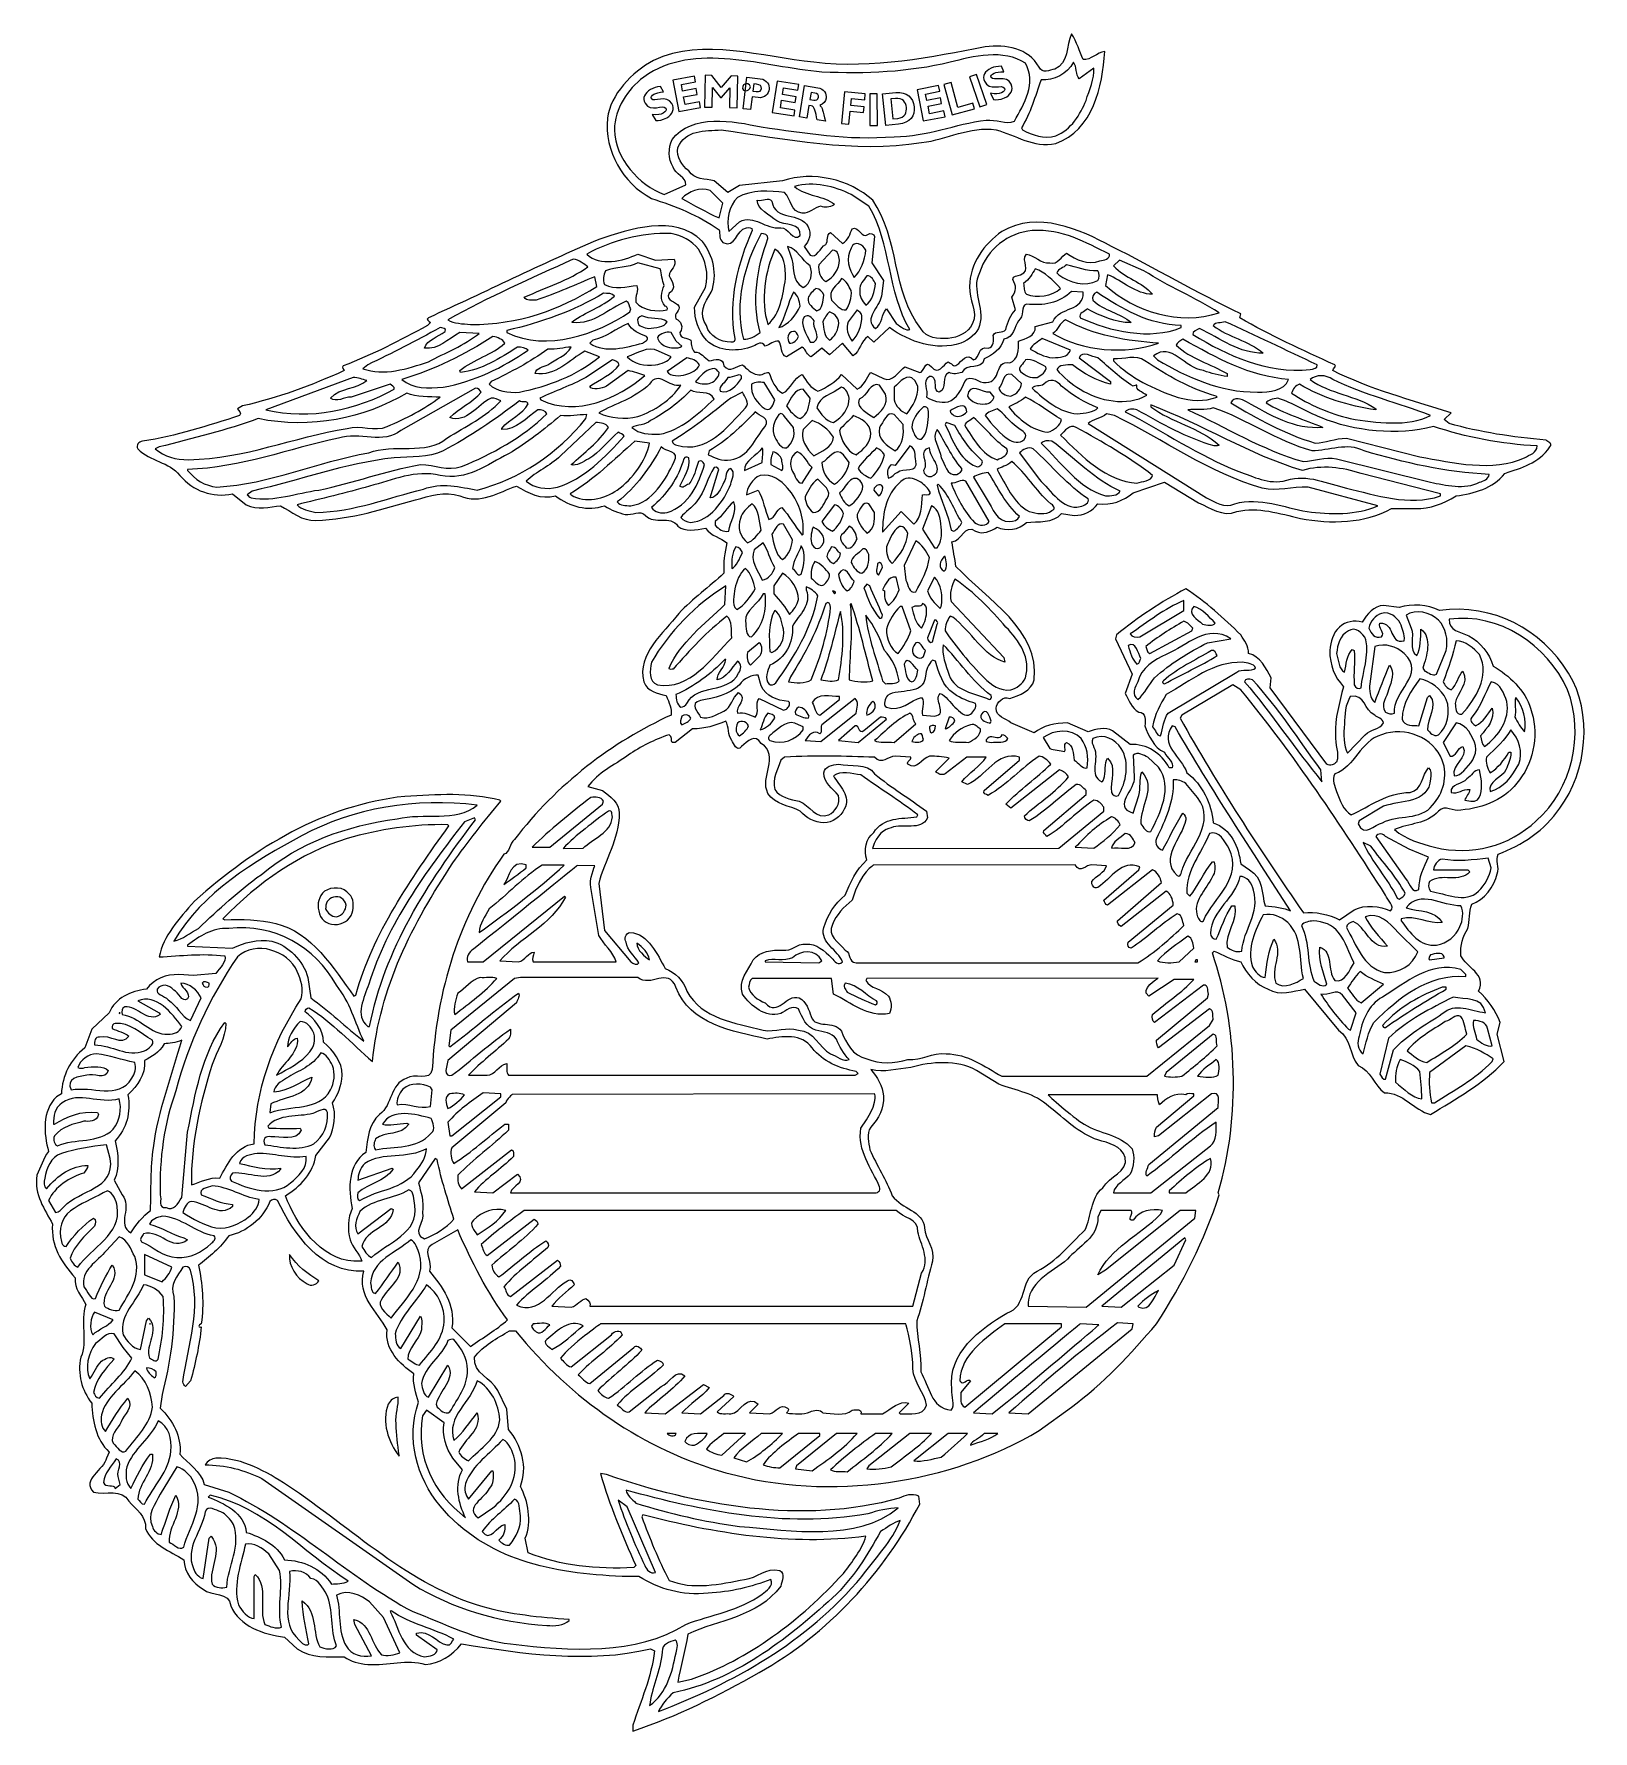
# Model space of a CAD drawing. Extents: x -3.91 to 3.82, y -3.94 to 4.47.
import ezdxf

# ---------------------------------------------------------------- set-up
doc = ezdxf.new("R2010")
doc.units = 0
doc.layers.add('LAYER_1', color=7, linetype='CONTINUOUS')

msp = doc.modelspace()

# ---------------------------------------------------------------- linework, layer by layer
at = {"layer": 'LAYER_1'}
for points, knots in [([(1.2922, 4.3473), (1.331, 4.3424), (1.3601, 4.3813), (1.3989, 4.3861), (1.3989, 4.3861), (1.3892, 4.2115), (1.3407, 3.9979), (1.1563, 3.93), (1.1563, 3.93), (1.0447, 3.9058), (0.9573, 3.9737), (0.8603, 3.9979), (0.8603, 3.9979), (0.7293, 4.0174), (0.6177, 3.9494), (0.4916, 3.9349), (0.4916, 3.9349), (0.1519, 3.8815), (-0.1829, 3.9543), (-0.5031, 3.9979), (-0.5031, 3.9979), (-0.5808, 3.9931), (-0.6826, 3.9979), (-0.7166, 3.9106), (-0.7166, 3.9106), (-0.7263, 3.862), (-0.6972, 3.8232), (-0.6633, 3.7942), (-0.6633, 3.7942), (-0.6342, 3.7505), (-0.5808, 3.7553), (-0.5371, 3.7456), (-0.5371, 3.7456), (-0.5371, 3.7456), (-0.4692, 3.6874), (-0.4692, 3.6874), (-0.4692, 3.6874), (-0.4692, 3.6874), (-0.411, 3.7214), (-0.411, 3.7214), (-0.411, 3.7214), (-0.411, 3.7214), (-0.1975, 3.7456), (-0.1975, 3.7456), (-0.1975, 3.7456), (-0.047, 3.7942), (0.1325, 3.7553), (0.2489, 3.6486), (0.2489, 3.6486), (0.38, 3.4594), (0.346, 3.1973), (0.4867, 3.013), (0.4867, 3.013), (0.5158, 2.9644), (0.574, 2.9596), (0.6225, 2.9644), (0.6225, 2.9644), (0.6711, 2.9693), (0.7196, 2.9887), (0.7439, 3.0372), (0.7439, 3.0372), (0.773, 3.1003), (0.7245, 3.1537), (0.7293, 3.2216), (0.7293, 3.2216), (0.7293, 3.3332), (0.8021, 3.4351), (0.8894, 3.4933), (0.8894, 3.4933), (1.0641, 3.6001), (1.2776, 3.503), (1.4329, 3.4205), (1.4329, 3.4205), (1.6464, 3.3138), (1.8599, 3.1877), (2.0734, 3.0857), (2.0734, 3.0857), (2.0734, 3.0857), (2.0685, 3.0663), (2.0685, 3.0663), (2.0685, 3.0663), (2.219, 2.979), (2.3791, 2.9062), (2.5392, 2.8334), (2.5392, 2.8334), (2.5538, 2.8237), (2.5295, 2.8189), (2.5295, 2.8043), (2.5295, 2.8043), (2.7139, 2.7121), (2.9177, 2.6588), (3.1166, 2.5957), (3.1166, 2.5957), (3.1166, 2.5957), (3.0827, 2.5618), (3.0827, 2.5618), (3.0827, 2.5618), (3.0827, 2.5618), (3.1069, 2.5423), (3.1069, 2.5423), (3.1069, 2.5423), (3.2573, 2.4986), (3.4223, 2.4743), (3.5873, 2.4598), (3.5873, 2.4598), (3.597, 2.4501), (3.6213, 2.4452), (3.6067, 2.4258), (3.6067, 2.4258), (3.5485, 2.3434), (3.466, 2.3239), (3.3834, 2.2948), (3.3834, 2.2948), (3.3204, 2.2172), (3.2331, 2.1978), (3.1409, 2.1832), (3.1409, 2.1832), (3.0778, 2.1445), (3.0147, 2.1201), (2.9371, 2.1201), (2.9371, 2.1201), (2.9371, 2.1201), (2.8206, 2.1202), (2.8206, 2.1202), (2.8206, 2.1202), (2.6896, 2.0474), (2.5198, 2.0425), (2.3693, 2.0716), (2.3693, 2.0716), (2.2675, 2.0959), (2.1607, 2.1299), (2.054, 2.1056), (2.054, 2.1056), (1.9811, 2.0765), (1.923, 2.125), (1.8647, 2.1493), (1.8647, 2.1493), (1.8647, 2.1493), (1.6949, 2.2512), (1.6949, 2.2512), (1.6949, 2.2512), (1.6949, 2.2512), (1.5396, 2.1978), (1.5396, 2.1978), (1.5396, 2.1978), (1.4911, 2.159), (1.4329, 2.1348), (1.365, 2.1444), (1.365, 2.1444), (1.3359, 2.1056), (1.297, 2.0862), (1.2485, 2.0862), (1.2485, 2.0862), (1.2485, 2.0862), (1.1854, 2.0959), (1.1854, 2.0959), (1.1854, 2.0959), (1.1418, 2.0474), (1.069, 2.0571), (1.0107, 2.0522), (1.0107, 2.0522), (0.9768, 2.0134), (0.9088, 2.0085), (0.8652, 2.028), (0.8652, 2.028), (0.8313, 2.0086), (0.7972, 1.9891), (0.7584, 2.0085), (0.7584, 2.0085), (0.7051, 2.0474), (0.6905, 1.96), (0.6419, 1.9552), (0.6419, 1.9552), (0.6468, 1.9164), (0.6565, 1.8727), (0.6614, 1.8339), (0.6614, 1.8339), (0.8166, 1.669), (1.0787, 1.5185), (1.0496, 1.2711), (1.0496, 1.2711), (1.035, 1.2177), (0.9768, 1.1934), (0.9283, 1.1788), (0.9283, 1.1788), (0.8943, 1.1934), (0.8652, 1.1594), (0.8603, 1.1303), (0.8603, 1.1303), (0.8603, 1.0866), (0.9088, 1.0818), (0.9331, 1.0575), (0.9331, 1.0575), (0.9331, 1.0575), (1.0496, 1.009), (1.0496, 1.009), (1.0496, 1.009), (1.0932, 1.043), (1.1514, 1.0575), (1.2145, 1.0575), (1.2145, 1.0575), (1.2145, 1.0575), (1.3164, 1.0139), (1.3164, 1.0139), (1.3164, 1.0139), (1.3552, 1.0284), (1.4038, 1.0381), (1.4377, 1.0187), (1.4377, 1.0187), (1.4377, 1.0187), (1.5251, 0.9508), (1.5251, 0.9508), (1.5251, 0.9508), (1.6076, 0.9557), (1.6804, 0.9071), (1.7192, 0.8344), (1.7192, 0.8344), (1.7192, 0.8344), (1.7337, 0.8344), (1.7337, 0.8344), (1.7337, 0.8344), (1.7435, 0.8634), (1.7094, 0.8829), (1.6949, 0.912), (1.6949, 0.912), (1.6415, 0.9363), (1.6173, 0.9945), (1.5978, 1.043), (1.5978, 1.043), (1.6027, 1.0673), (1.6027, 1.1109), (1.5687, 1.1109), (1.5687, 1.1109), (1.53, 1.1303), (1.5202, 1.174), (1.5008, 1.2031), (1.5008, 1.2031), (1.5008, 1.2031), (1.5348, 1.3002), (1.5348, 1.3002), (1.5348, 1.3002), (1.5348, 1.3002), (1.4523, 1.4748), (1.4523, 1.4748), (1.4523, 1.4748), (1.4523, 1.4748), (1.4572, 1.4943), (1.4572, 1.4943), (1.4572, 1.4943), (1.5639, 1.5816), (1.6804, 1.6592), (1.8016, 1.7223), (1.8016, 1.7223), (1.8988, 1.6592), (1.9909, 1.5767), (2.0734, 1.4942), (2.0734, 1.4942), (2.0928, 1.4651), (2.1122, 1.4409), (2.1122, 1.402), (2.1122, 1.402), (2.1704, 1.3875), (2.1995, 1.3293), (2.2238, 1.2807), (2.2238, 1.2807), (2.2238, 1.2807), (2.219, 1.2322), (2.219, 1.2322), (2.219, 1.2322), (2.219, 1.2322), (2.5004, 0.8538), (2.5004, 0.8538), (2.5004, 0.8538), (2.5198, 0.8392), (2.5343, 0.8538), (2.5489, 0.8634), (2.5489, 0.8634), (2.5635, 0.9071), (2.5392, 0.9508), (2.5441, 0.9993), (2.5441, 0.9993), (2.5392, 1.0818), (2.5634, 1.1594), (2.5828, 1.2371), (2.5828, 1.2371), (2.5392, 1.2856), (2.5149, 1.3438), (2.5149, 1.4166), (2.5149, 1.4166), (2.5198, 1.4603), (2.5295, 1.5039), (2.5634, 1.533), (2.5634, 1.533), (2.5926, 1.5622), (2.6362, 1.567), (2.6751, 1.5573), (2.6751, 1.5573), (2.6993, 1.5961), (2.7333, 1.6398), (2.7818, 1.6398), (2.7818, 1.6398), (2.7818, 1.6398), (2.8594, 1.6301), (2.8594, 1.6301), (2.8594, 1.6301), (2.9225, 1.6495), (3.0002, 1.6446), (3.0584, 1.6156), (3.0584, 1.6156), (3.3253, 1.6495), (3.563, 1.5233), (3.6989, 1.305), (3.6989, 1.305), (3.8202, 1.1061), (3.7911, 0.815), (3.6552, 0.6354), (3.6552, 0.6354), (3.5824, 0.5239), (3.466, 0.451), (3.3495, 0.4074), (3.3495, 0.4074), (3.335, 0.3783), (3.3592, 0.3394), (3.3447, 0.3103), (3.3447, 0.3103), (3.3301, 0.2472), (3.2816, 0.1793), (3.2185, 0.1599), (3.2185, 0.1599), (3.204, 0.1211), (3.2088, 0.0774), (3.1991, 0.0386), (3.1991, 0.0386), (3.1748, -0.0002), (3.1603, -0.0439), (3.1651, -0.0973), (3.1651, -0.0973), (3.1894, -0.1506), (3.2961, -0.1895), (3.2525, -0.2719), (3.2525, -0.2719), (3.2961, -0.3107), (3.3398, -0.369), (3.3592, -0.4272), (3.3592, -0.4272), (3.3592, -0.4272), (3.3447, -0.4854), (3.3447, -0.4854), (3.3447, -0.4854), (3.3447, -0.4854), (3.3787, -0.6213), (3.3787, -0.6213), (3.3787, -0.6213), (3.2719, -0.7329), (3.1409, -0.8056), (3.0147, -0.8833), (3.0147, -0.8833), (2.9323, -0.8638), (2.8788, -0.7717), (2.7867, -0.7766), (2.7867, -0.7766), (2.7333, -0.7377), (2.7187, -0.6649), (2.6556, -0.6407), (2.6556, -0.6407), (2.612, -0.5873), (2.6217, -0.5097), (2.5586, -0.466), (2.5586, -0.466), (2.5586, -0.466), (2.3888, -0.2622), (2.3888, -0.2622), (2.3888, -0.2622), (2.3354, -0.2719), (2.2675, -0.2962), (2.2093, -0.2622), (2.2093, -0.2622), (2.151, -0.2428), (2.0976, -0.1797), (2.0734, -0.1264), (2.0734, -0.1264), (2.0248, -0.1166), (1.986, -0.0924), (1.9424, -0.073), (1.9424, -0.073), (1.9424, -0.073), (1.9327, -0.0826), (1.9327, -0.0826), (1.9327, -0.0826), (2.0588, -0.4465), (2.0734, -0.893), (1.9618, -1.2714), (1.9618, -1.2714), (1.9618, -1.2714), (1.9666, -1.2811), (1.9666, -1.2811), (1.9666, -1.2811), (1.8939, -1.5092), (1.7871, -1.7178), (1.6561, -1.9216), (1.6561, -1.9216), (1.53, -2.0672), (1.3892, -2.2225), (1.2339, -2.3341), (1.2339, -2.3341), (1.2339, -2.3341), (1.0738, -2.4505), (1.0738, -2.4505), (1.0738, -2.4505), (0.6371, -2.7125), (0.0355, -2.8047), (-0.4789, -2.6592), (-0.4789, -2.6592), (-0.8865, -2.5475), (-1.2455, -2.2953), (-1.5221, -1.9556), (-1.5221, -1.9556), (-1.5221, -1.9556), (-1.5512, -1.9556), (-1.5512, -1.9556), (-1.5512, -1.9556), (-1.6143, -1.9944), (-1.6822, -2.0284), (-1.7259, -2.0866), (-1.7259, -2.0866), (-1.7308, -2.1691), (-1.6434, -2.1885), (-1.6095, -2.2516), (-1.6095, -2.2516), (-1.6095, -2.2516), (-1.5658, -2.3438), (-1.5658, -2.3438), (-1.5658, -2.3438), (-1.5658, -2.3438), (-1.5561, -2.4457), (-1.5561, -2.4457), (-1.5561, -2.4457), (-1.493, -2.5184), (-1.4591, -2.6349), (-1.4979, -2.7271), (-1.4979, -2.7271), (-1.4591, -2.7999), (-1.4396, -2.9018), (-1.4736, -2.9843), (-1.4736, -2.9843), (-1.4736, -2.9843), (-1.4591, -3.057), (-1.4591, -3.057), (-1.4591, -3.057), (-1.2989, -3.1201), (-1.1194, -3.1395), (-0.935, -3.1299), (-0.935, -3.1299), (-0.935, -3.1299), (-0.9253, -3.1201), (-0.9253, -3.1201), (-0.9253, -3.1201), (-0.9933, -2.9697), (-1.0563, -2.8193), (-1.1, -2.664), (-1.1, -2.664), (-1.1, -2.664), (-1.0709, -2.6689), (-1.0709, -2.6689), (-1.0709, -2.6689), (-0.6342, -2.8193), (-0.0956, -2.9212), (0.38, -2.7853), (0.38, -2.7853), (0.409, -2.7708), (0.443, -2.7611), (0.477, -2.7756), (0.477, -2.7756), (0.477, -2.7756), (0.4818, -2.8145), (0.4818, -2.8145), (0.4818, -2.8145), (0.312, -3.1492), (0.0209, -3.4646), (-0.3139, -3.649), (-0.3139, -3.649), (-0.5177, -3.7655), (-0.7215, -3.8673), (-0.9398, -3.9401), (-0.9398, -3.9401), (-0.9398, -3.9401), (-0.9398, -3.911), (-0.9398, -3.911), (-0.9398, -3.911), (-0.901, -3.7897), (-0.8476, -3.6732), (-0.8331, -3.5423), (-0.8331, -3.5423), (-0.8331, -3.5423), (-0.8525, -3.5325), (-0.8525, -3.5325), (-0.8525, -3.5325), (-1.1582, -3.6053), (-1.4881, -3.5568), (-1.789, -3.5083), (-1.789, -3.5083), (-1.8375, -3.5665), (-1.9006, -3.6053), (-1.9686, -3.6102), (-1.9686, -3.6102), (-2.0607, -3.5811), (-2.1529, -3.615), (-2.2548, -3.6102), (-2.2548, -3.6102), (-2.2984, -3.6053), (-2.3373, -3.5957), (-2.3713, -3.5714), (-2.3713, -3.5714), (-2.4489, -3.5714), (-2.5362, -3.5811), (-2.6042, -3.5325), (-2.6042, -3.5325), (-2.6042, -3.5325), (-2.6672, -3.4743), (-2.6672, -3.4743), (-2.6672, -3.4743), (-2.774, -3.4598), (-2.8904, -3.421), (-2.9341, -3.319), (-2.9341, -3.319), (-2.939, -3.2463), (-3.0312, -3.2754), (-3.07, -3.2366), (-3.07, -3.2366), (-3.1233, -3.2075), (-3.1622, -3.154), (-3.167, -3.091), (-3.167, -3.091), (-3.2349, -3.0473), (-3.3223, -3.0182), (-3.3563, -2.9358), (-3.3563, -2.9358), (-3.3515, -2.8727), (-3.4048, -2.8436), (-3.4387, -2.7999), (-3.4387, -2.7999), (-3.4727, -2.7368), (-3.5552, -2.7708), (-3.6135, -2.7562), (-3.6135, -2.7562), (-3.6765, -2.6931), (-3.56, -2.6446), (-3.5504, -2.5864), (-3.5504, -2.5864), (-3.5504, -2.5864), (-3.5358, -2.5572), (-3.5358, -2.5572), (-3.5358, -2.5572), (-3.6037, -2.4942), (-3.6183, -2.402), (-3.6232, -2.3146), (-3.6232, -2.3146), (-3.6717, -2.2515), (-3.6959, -2.1691), (-3.6765, -2.0866), (-3.6765, -2.0866), (-3.6426, -2.009), (-3.6813, -1.9071), (-3.6523, -1.8246), (-3.6523, -1.8246), (-3.6717, -1.7857), (-3.7105, -1.747), (-3.7056, -1.6936), (-3.7056, -1.6936), (-3.7736, -1.6159), (-3.8269, -1.5335), (-3.8172, -1.4267), (-3.8172, -1.4267), (-3.8561, -1.3539), (-3.9094, -1.2812), (-3.8948, -1.1841), (-3.8948, -1.1841), (-3.8755, -1.1453), (-3.8658, -1.1016), (-3.8366, -1.0677), (-3.8366, -1.0677), (-3.8609, -0.9803), (-3.8707, -0.8639), (-3.7978, -0.796), (-3.7978, -0.796), (-3.7978, -0.796), (-3.7736, -0.7814), (-3.7736, -0.7814), (-3.7736, -0.7814), (-3.7687, -0.6892), (-3.7299, -0.6116), (-3.6571, -0.5533), (-3.6571, -0.5533), (-3.6571, -0.5533), (-3.6232, -0.4611), (-3.6232, -0.4611), (-3.6232, -0.4611), (-3.6232, -0.4611), (-3.5358, -0.3787), (-3.5358, -0.3787), (-3.5358, -0.3787), (-3.5067, -0.3059), (-3.4291, -0.2719), (-3.3515, -0.2622), (-3.3515, -0.2622), (-3.3126, -0.2088), (-3.2544, -0.1895), (-3.1913, -0.1895), (-3.1913, -0.1895), (-3.1913, -0.1895), (-3.1185, -0.1943), (-3.1185, -0.1943), (-3.1185, -0.1943), (-3.1185, -0.1943), (-3.0069, -0.1846), (-3.0069, -0.1846), (-3.0069, -0.1846), (-2.9875, -0.1555), (-2.9535, -0.1264), (-2.9633, -0.0973), (-2.9633, -0.0973), (-3.0749, -0.0826), (-3.1816, -0.0973), (-3.2884, -0.1021), (-3.2884, -0.1021), (-3.2689, -0.0002), (-3.1913, 0.0871), (-3.1137, 0.1744), (-3.1137, 0.1744), (-2.8128, 0.4413), (-2.4732, 0.6499), (-2.0704, 0.6936), (-2.0704, 0.6936), (-1.9151, 0.7033), (-1.7502, 0.7131), (-1.5998, 0.6742), (-1.5998, 0.6742), (-1.5998, 0.6742), (-1.5949, 0.6694), (-1.5949, 0.6694), (-1.5949, 0.6694), (-1.6774, 0.5723), (-1.7599, 0.4656), (-1.8327, 0.3637), (-1.8327, 0.3637), (-2.0316, 0.0629), (-2.1966, -0.2525), (-2.2305, -0.6213), (-2.2305, -0.6213), (-2.3373, -0.5291), (-2.4295, -0.4272), (-2.5459, -0.3544), (-2.5459, -0.3544), (-2.5556, -0.3544), (-2.5653, -0.3641), (-2.5653, -0.3738), (-2.5653, -0.3738), (-2.5217, -0.4077), (-2.4732, -0.4612), (-2.4732, -0.5243), (-2.4732, -0.5243), (-2.4246, -0.5678), (-2.3809, -0.6213), (-2.3809, -0.6892), (-2.3809, -0.6892), (-2.3858, -0.7425), (-2.4003, -0.7862), (-2.4295, -0.8251), (-2.4295, -0.8251), (-2.4101, -0.8833), (-2.4197, -0.9512), (-2.444, -0.9997), (-2.444, -0.9997), (-2.444, -0.9997), (-2.512, -1.0871), (-2.512, -1.0871), (-2.512, -1.0871), (-2.5217, -1.1696), (-2.5896, -1.2424), (-2.6624, -1.286), (-2.6624, -1.286), (-2.6091, -1.4267), (-2.4925, -1.6014), (-2.3227, -1.6111), (-2.3227, -1.6111), (-2.3227, -1.6111), (-2.2839, -1.6111), (-2.2839, -1.6111), (-2.2839, -1.6111), (-2.2936, -1.5723), (-2.3324, -1.5432), (-2.3422, -1.5044), (-2.3422, -1.5044), (-2.3567, -1.451), (-2.3519, -1.3976), (-2.3324, -1.3491), (-2.3324, -1.3491), (-2.3519, -1.252), (-2.3519, -1.1308), (-2.2645, -1.0725), (-2.2645, -1.0725), (-2.2548, -0.9997), (-2.2499, -0.9318), (-2.1966, -0.8833), (-2.1966, -0.8833), (-2.1286, -0.8348), (-2.1481, -0.7329), (-2.0607, -0.7038), (-2.0607, -0.7038), (-2.0268, -0.6746), (-1.9442, -0.7232), (-1.9345, -0.6601), (-1.9345, -0.6601), (-1.9151, -0.2671), (-1.7987, 0.0968), (-1.5803, 0.4074), (-1.5803, 0.4074), (-1.5512, 0.4122), (-1.5512, 0.4607), (-1.5269, 0.4801), (-1.5269, 0.4801), (-1.3183, 0.7518), (-1.0417, 0.9653), (-0.7506, 1.0964), (-0.7506, 1.0964), (-0.7458, 1.1255), (-0.7603, 1.1594), (-0.7749, 1.1934), (-0.7749, 1.1934), (-0.8185, 1.2031), (-0.8671, 1.2128), (-0.8865, 1.2613), (-0.8865, 1.2613), (-0.9204, 1.402), (-0.7894, 1.4991), (-0.7118, 1.601), (-0.7118, 1.601), (-0.6439, 1.6737), (-0.5614, 1.732), (-0.4886, 1.8), (-0.4886, 1.8), (-0.4934, 1.8533), (-0.4837, 1.9018), (-0.474, 1.9503), (-0.474, 1.9503), (-0.5031, 1.9746), (-0.5516, 1.9843), (-0.5808, 2.0231), (-0.5808, 2.0231), (-0.6245, 2.0134), (-0.6826, 2.0037), (-0.7166, 2.0328), (-0.7166, 2.0328), (-0.7555, 2.091), (-0.8331, 2.0377), (-0.8768, 2.0862), (-0.8768, 2.0862), (-0.9059, 2.1153), (-0.9447, 2.0862), (-0.9786, 2.091), (-0.9786, 2.091), (-1.0126, 2.1008), (-1.0466, 2.1105), (-1.0806, 2.1348), (-1.0806, 2.1348), (-1.1631, 2.1056), (-1.2552, 2.1299), (-1.3232, 2.1832), (-1.3232, 2.1832), (-1.396, 2.1638), (-1.4591, 2.1978), (-1.5173, 2.2318), (-1.5173, 2.2318), (-1.6046, 2.2026), (-1.6968, 2.1396), (-1.7987, 2.1832), (-1.7987, 2.1832), (-1.8715, 2.2075), (-1.9491, 2.1832), (-2.017, 2.1638), (-2.017, 2.1638), (-2.1772, 2.1202), (-2.3324, 2.0668), (-2.512, 2.0619), (-2.512, 2.0619), (-2.5799, 2.0571), (-2.6333, 2.1056), (-2.6867, 2.1348), (-2.6867, 2.1348), (-2.74, 2.1299), (-2.8031, 2.1105), (-2.8565, 2.1396), (-2.8565, 2.1396), (-2.8565, 2.1396), (-2.9244, 2.193), (-2.9244, 2.193), (-2.9244, 2.193), (-3.0263, 2.1736), (-3.1185, 2.2075), (-3.1865, 2.2851), (-3.1865, 2.2851), (-3.2398, 2.3531), (-3.332, 2.353), (-3.3951, 2.4161), (-3.3951, 2.4161), (-3.4048, 2.4356), (-3.3902, 2.4501), (-3.3708, 2.4549), (-3.3708, 2.4549), (-3.2059, 2.4792), (-3.0457, 2.5326), (-2.8904, 2.5811), (-2.8904, 2.5811), (-2.8759, 2.5957), (-2.8953, 2.6054), (-2.9002, 2.6151), (-2.9002, 2.6151), (-2.9002, 2.6151), (-2.8759, 2.6296), (-2.8759, 2.6296), (-2.8759, 2.6296), (-2.7013, 2.6684), (-2.5314, 2.7315), (-2.3713, 2.8043), (-2.3713, 2.8043), (-2.3713, 2.8092), (-2.3858, 2.8189), (-2.3761, 2.8286), (-2.3761, 2.8286), (-2.2305, 2.8819), (-2.0947, 2.9547), (-1.9588, 3.0275), (-1.9588, 3.0275), (-1.9588, 3.0275), (-1.9442, 3.0421), (-1.9442, 3.0421), (-1.9442, 3.0421), (-1.9491, 3.0518), (-1.9686, 3.0566), (-1.954, 3.0663), (-1.954, 3.0663), (-1.6726, 3.1925), (-1.396, 3.3332), (-1.1097, 3.4545), (-1.1097, 3.4545), (-0.9544, 3.503), (-0.7361, 3.5855), (-0.5954, 3.4448), (-0.5954, 3.4448), (-0.542, 3.3769), (-0.5177, 3.2798), (-0.5516, 3.1925), (-0.5516, 3.1925), (-0.5856, 3.144), (-0.6148, 3.0809), (-0.5759, 3.0275), (-0.5759, 3.0275), (-0.5614, 2.9741), (-0.5031, 2.945), (-0.4546, 2.945), (-0.4546, 2.945), (-0.4401, 2.9402), (-0.4304, 2.9547), (-0.4352, 2.9644), (-0.4352, 2.9644), (-0.4692, 3.1537), (-0.4207, 3.3381), (-0.3479, 3.4982), (-0.3479, 3.4982), (-0.3479, 3.5176), (-0.3673, 3.5127), (-0.377, 3.5127), (-0.377, 3.5127), (-0.4304, 3.503), (-0.4304, 3.406), (-0.4934, 3.4399), (-0.4934, 3.4399), (-0.5129, 3.4545), (-0.508, 3.4788), (-0.5129, 3.503), (-0.5129, 3.503), (-0.6148, 3.5758), (-0.7312, 3.6195), (-0.8476, 3.6583), (-0.8476, 3.6583), (-0.9933, 3.7359), (-1.0806, 3.8912), (-1.066, 4.0561), (-1.066, 4.0561), (-1.0514, 4.1726), (-0.9447, 4.2842), (-0.838, 4.3424), (-0.838, 4.3424), (-0.5905, 4.4589), (-0.2993, 4.357), (-0.0422, 4.3327), (-0.0422, 4.3327), (0.2538, 4.2988), (0.5401, 4.357), (0.807, 4.4103), (0.807, 4.4103), (0.9088, 4.4201), (1.0204, 4.4055), (1.0738, 4.3085), (1.0738, 4.3085), (1.0884, 4.2745), (1.1272, 4.2939), (1.1514, 4.2987), (1.1514, 4.2987), (1.2194, 4.3279), (1.2097, 4.4152), (1.2339, 4.4734), (1.2339, 4.4734), (1.2631, 4.4346), (1.2728, 4.3861), (1.2922, 4.3473)], [0, 0, 0, 0, 0.004367, 0.004367, 0.004367, 0.004367, 0.008734, 0.008734, 0.008734, 0.008734, 0.0131, 0.0131, 0.0131, 0.0131, 0.017467, 0.017467, 0.017467, 0.017467, 0.021834, 0.021834, 0.021834, 0.021834, 0.026201, 0.026201, 0.026201, 0.026201, 0.030568, 0.030568, 0.030568, 0.030568, 0.034934, 0.034934, 0.034934, 0.034934, 0.039301, 0.039301, 0.039301, 0.039301, 0.043668, 0.043668, 0.043668, 0.043668, 0.048035, 0.048035, 0.048035, 0.048035, 0.052402, 0.052402, 0.052402, 0.052402, 0.056769, 0.056769, 0.056769, 0.056769, 0.061135, 0.061135, 0.061135, 0.061135, 0.065502, 0.065502, 0.065502, 0.065502, 0.069869, 0.069869, 0.069869, 0.069869, 0.074236, 0.074236, 0.074236, 0.074236, 0.078603, 0.078603, 0.078603, 0.078603, 0.082969, 0.082969, 0.082969, 0.082969, 0.087336, 0.087336, 0.087336, 0.087336, 0.091703, 0.091703, 0.091703, 0.091703, 0.09607, 0.09607, 0.09607, 0.09607, 0.100437, 0.100437, 0.100437, 0.100437, 0.104803, 0.104803, 0.104803, 0.104803, 0.10917, 0.10917, 0.10917, 0.10917, 0.113537, 0.113537, 0.113537, 0.113537, 0.117904, 0.117904, 0.117904, 0.117904, 0.122271, 0.122271, 0.122271, 0.122271, 0.126638, 0.126638, 0.126638, 0.126638, 0.131004, 0.131004, 0.131004, 0.131004, 0.135371, 0.135371, 0.135371, 0.135371, 0.139738, 0.139738, 0.139738, 0.139738, 0.144105, 0.144105, 0.144105, 0.144105, 0.148472, 0.148472, 0.148472, 0.148472, 0.152838, 0.152838, 0.152838, 0.152838, 0.157205, 0.157205, 0.157205, 0.157205, 0.161572, 0.161572, 0.161572, 0.161572, 0.165939, 0.165939, 0.165939, 0.165939, 0.170306, 0.170306, 0.170306, 0.170306, 0.174672, 0.174672, 0.174672, 0.174672, 0.179039, 0.179039, 0.179039, 0.179039, 0.183406, 0.183406, 0.183406, 0.183406, 0.187773, 0.187773, 0.187773, 0.187773, 0.19214, 0.19214, 0.19214, 0.19214, 0.196507, 0.196507, 0.196507, 0.196507, 0.200873, 0.200873, 0.200873, 0.200873, 0.20524, 0.20524, 0.20524, 0.20524, 0.209607, 0.209607, 0.209607, 0.209607, 0.213974, 0.213974, 0.213974, 0.213974, 0.218341, 0.218341, 0.218341, 0.218341, 0.222707, 0.222707, 0.222707, 0.222707, 0.227074, 0.227074, 0.227074, 0.227074, 0.231441, 0.231441, 0.231441, 0.231441, 0.235808, 0.235808, 0.235808, 0.235808, 0.240175, 0.240175, 0.240175, 0.240175, 0.244541, 0.244541, 0.244541, 0.244541, 0.248908, 0.248908, 0.248908, 0.248908, 0.253275, 0.253275, 0.253275, 0.253275, 0.257642, 0.257642, 0.257642, 0.257642, 0.262009, 0.262009, 0.262009, 0.262009, 0.266376, 0.266376, 0.266376, 0.266376, 0.270742, 0.270742, 0.270742, 0.270742, 0.275109, 0.275109, 0.275109, 0.275109, 0.279476, 0.279476, 0.279476, 0.279476, 0.283843, 0.283843, 0.283843, 0.283843, 0.28821, 0.28821, 0.28821, 0.28821, 0.292576, 0.292576, 0.292576, 0.292576, 0.296943, 0.296943, 0.296943, 0.296943, 0.30131, 0.30131, 0.30131, 0.30131, 0.305677, 0.305677, 0.305677, 0.305677, 0.310044, 0.310044, 0.310044, 0.310044, 0.31441, 0.31441, 0.31441, 0.31441, 0.318777, 0.318777, 0.318777, 0.318777, 0.323144, 0.323144, 0.323144, 0.323144, 0.327511, 0.327511, 0.327511, 0.327511, 0.331878, 0.331878, 0.331878, 0.331878, 0.336245, 0.336245, 0.336245, 0.336245, 0.340611, 0.340611, 0.340611, 0.340611, 0.344978, 0.344978, 0.344978, 0.344978, 0.349345, 0.349345, 0.349345, 0.349345, 0.353712, 0.353712, 0.353712, 0.353712, 0.358079, 0.358079, 0.358079, 0.358079, 0.362445, 0.362445, 0.362445, 0.362445, 0.366812, 0.366812, 0.366812, 0.366812, 0.371179, 0.371179, 0.371179, 0.371179, 0.375546, 0.375546, 0.375546, 0.375546, 0.379913, 0.379913, 0.379913, 0.379913, 0.384279, 0.384279, 0.384279, 0.384279, 0.388646, 0.388646, 0.388646, 0.388646, 0.393013, 0.393013, 0.393013, 0.393013, 0.39738, 0.39738, 0.39738, 0.39738, 0.401747, 0.401747, 0.401747, 0.401747, 0.406114, 0.406114, 0.406114, 0.406114, 0.41048, 0.41048, 0.41048, 0.41048, 0.414847, 0.414847, 0.414847, 0.414847, 0.419214, 0.419214, 0.419214, 0.419214, 0.423581, 0.423581, 0.423581, 0.423581, 0.427948, 0.427948, 0.427948, 0.427948, 0.432314, 0.432314, 0.432314, 0.432314, 0.436681, 0.436681, 0.436681, 0.436681, 0.441048, 0.441048, 0.441048, 0.441048, 0.445415, 0.445415, 0.445415, 0.445415, 0.449782, 0.449782, 0.449782, 0.449782, 0.454148, 0.454148, 0.454148, 0.454148, 0.458515, 0.458515, 0.458515, 0.458515, 0.462882, 0.462882, 0.462882, 0.462882, 0.467249, 0.467249, 0.467249, 0.467249, 0.471616, 0.471616, 0.471616, 0.471616, 0.475983, 0.475983, 0.475983, 0.475983, 0.480349, 0.480349, 0.480349, 0.480349, 0.484716, 0.484716, 0.484716, 0.484716, 0.489083, 0.489083, 0.489083, 0.489083, 0.49345, 0.49345, 0.49345, 0.49345, 0.497817, 0.497817, 0.497817, 0.497817, 0.502183, 0.502183, 0.502183, 0.502183, 0.50655, 0.50655, 0.50655, 0.50655, 0.510917, 0.510917, 0.510917, 0.510917, 0.515284, 0.515284, 0.515284, 0.515284, 0.519651, 0.519651, 0.519651, 0.519651, 0.524017, 0.524017, 0.524017, 0.524017, 0.528384, 0.528384, 0.528384, 0.528384, 0.532751, 0.532751, 0.532751, 0.532751, 0.537118, 0.537118, 0.537118, 0.537118, 0.541485, 0.541485, 0.541485, 0.541485, 0.545852, 0.545852, 0.545852, 0.545852, 0.550218, 0.550218, 0.550218, 0.550218, 0.554585, 0.554585, 0.554585, 0.554585, 0.558952, 0.558952, 0.558952, 0.558952, 0.563319, 0.563319, 0.563319, 0.563319, 0.567686, 0.567686, 0.567686, 0.567686, 0.572052, 0.572052, 0.572052, 0.572052, 0.576419, 0.576419, 0.576419, 0.576419, 0.580786, 0.580786, 0.580786, 0.580786, 0.585153, 0.585153, 0.585153, 0.585153, 0.58952, 0.58952, 0.58952, 0.58952, 0.593886, 0.593886, 0.593886, 0.593886, 0.598253, 0.598253, 0.598253, 0.598253, 0.60262, 0.60262, 0.60262, 0.60262, 0.606987, 0.606987, 0.606987, 0.606987, 0.611354, 0.611354, 0.611354, 0.611354, 0.615721, 0.615721, 0.615721, 0.615721, 0.620087, 0.620087, 0.620087, 0.620087, 0.624454, 0.624454, 0.624454, 0.624454, 0.628821, 0.628821, 0.628821, 0.628821, 0.633188, 0.633188, 0.633188, 0.633188, 0.637555, 0.637555, 0.637555, 0.637555, 0.641921, 0.641921, 0.641921, 0.641921, 0.646288, 0.646288, 0.646288, 0.646288, 0.650655, 0.650655, 0.650655, 0.650655, 0.655022, 0.655022, 0.655022, 0.655022, 0.659389, 0.659389, 0.659389, 0.659389, 0.663755, 0.663755, 0.663755, 0.663755, 0.668122, 0.668122, 0.668122, 0.668122, 0.672489, 0.672489, 0.672489, 0.672489, 0.676856, 0.676856, 0.676856, 0.676856, 0.681223, 0.681223, 0.681223, 0.681223, 0.68559, 0.68559, 0.68559, 0.68559, 0.689956, 0.689956, 0.689956, 0.689956, 0.694323, 0.694323, 0.694323, 0.694323, 0.69869, 0.69869, 0.69869, 0.69869, 0.703057, 0.703057, 0.703057, 0.703057, 0.707424, 0.707424, 0.707424, 0.707424, 0.71179, 0.71179, 0.71179, 0.71179, 0.716157, 0.716157, 0.716157, 0.716157, 0.720524, 0.720524, 0.720524, 0.720524, 0.724891, 0.724891, 0.724891, 0.724891, 0.729258, 0.729258, 0.729258, 0.729258, 0.733624, 0.733624, 0.733624, 0.733624, 0.737991, 0.737991, 0.737991, 0.737991, 0.742358, 0.742358, 0.742358, 0.742358, 0.746725, 0.746725, 0.746725, 0.746725, 0.751092, 0.751092, 0.751092, 0.751092, 0.755459, 0.755459, 0.755459, 0.755459, 0.759825, 0.759825, 0.759825, 0.759825, 0.764192, 0.764192, 0.764192, 0.764192, 0.768559, 0.768559, 0.768559, 0.768559, 0.772926, 0.772926, 0.772926, 0.772926, 0.777293, 0.777293, 0.777293, 0.777293, 0.781659, 0.781659, 0.781659, 0.781659, 0.786026, 0.786026, 0.786026, 0.786026, 0.790393, 0.790393, 0.790393, 0.790393, 0.79476, 0.79476, 0.79476, 0.79476, 0.799127, 0.799127, 0.799127, 0.799127, 0.803493, 0.803493, 0.803493, 0.803493, 0.80786, 0.80786, 0.80786, 0.80786, 0.812227, 0.812227, 0.812227, 0.812227, 0.816594, 0.816594, 0.816594, 0.816594, 0.820961, 0.820961, 0.820961, 0.820961, 0.825328, 0.825328, 0.825328, 0.825328, 0.829694, 0.829694, 0.829694, 0.829694, 0.834061, 0.834061, 0.834061, 0.834061, 0.838428, 0.838428, 0.838428, 0.838428, 0.842795, 0.842795, 0.842795, 0.842795, 0.847162, 0.847162, 0.847162, 0.847162, 0.851528, 0.851528, 0.851528, 0.851528, 0.855895, 0.855895, 0.855895, 0.855895, 0.860262, 0.860262, 0.860262, 0.860262, 0.864629, 0.864629, 0.864629, 0.864629, 0.868996, 0.868996, 0.868996, 0.868996, 0.873362, 0.873362, 0.873362, 0.873362, 0.877729, 0.877729, 0.877729, 0.877729, 0.882096, 0.882096, 0.882096, 0.882096, 0.886463, 0.886463, 0.886463, 0.886463, 0.89083, 0.89083, 0.89083, 0.89083, 0.895197, 0.895197, 0.895197, 0.895197, 0.899563, 0.899563, 0.899563, 0.899563, 0.90393, 0.90393, 0.90393, 0.90393, 0.908297, 0.908297, 0.908297, 0.908297, 0.912664, 0.912664, 0.912664, 0.912664, 0.917031, 0.917031, 0.917031, 0.917031, 0.921397, 0.921397, 0.921397, 0.921397, 0.925764, 0.925764, 0.925764, 0.925764, 0.930131, 0.930131, 0.930131, 0.930131, 0.934498, 0.934498, 0.934498, 0.934498, 0.938865, 0.938865, 0.938865, 0.938865, 0.943231, 0.943231, 0.943231, 0.943231, 0.947598, 0.947598, 0.947598, 0.947598, 0.951965, 0.951965, 0.951965, 0.951965, 0.956332, 0.956332, 0.956332, 0.956332, 0.960699, 0.960699, 0.960699, 0.960699, 0.965066, 0.965066, 0.965066, 0.965066, 0.969432, 0.969432, 0.969432, 0.969432, 0.973799, 0.973799, 0.973799, 0.973799, 0.978166, 0.978166, 0.978166, 0.978166, 0.982533, 0.982533, 0.982533, 0.982533, 0.9869, 0.9869, 0.9869, 0.9869, 0.991266, 0.991266, 0.991266, 0.991266, 0.995633, 0.995633, 0.995633, 0.995633, 1, 1, 1, 1]), ([(1.0059, 4.3279), (1.0641, 4.2308), (0.9962, 4.1241), (0.9525, 4.0416), (0.9525, 4.0416), (0.9088, 4.0222), (0.8603, 4.0513), (0.8118, 4.0464), (0.8118, 4.0464), (0.6565, 4.0271), (0.5206, 3.964), (0.3557, 3.964), (0.3557, 3.964), (0.1228, 3.9446), (-0.0859, 3.9834), (-0.3042, 4.0125), (-0.3042, 4.0125), (-0.4401, 4.0417), (-0.6487, 4.0804), (-0.7458, 3.9494), (-0.7458, 3.9494), (-0.7652, 3.9106), (-0.7652, 3.8524), (-0.7409, 3.8136), (-0.7409, 3.8136), (-0.7312, 3.7796), (-0.6729, 3.7602), (-0.6778, 3.7262), (-0.6778, 3.7262), (-0.6778, 3.7262), (-0.7846, 3.6777), (-0.7846, 3.6777), (-0.7846, 3.6777), (-0.9108, 3.7262), (-1.0272, 3.8524), (-1.032, 3.9979), (-1.032, 3.9979), (-1.0272, 4.1047), (-0.969, 4.1968), (-0.8865, 4.2599), (-0.8865, 4.2599), (-0.6342, 4.4395), (-0.2897, 4.3085), (-0.0034, 4.2842), (-0.0034, 4.2842), (0.215, 4.2745), (0.4284, 4.2842), (0.6322, 4.3327), (0.6322, 4.3327), (0.7439, 4.3619), (0.8991, 4.4007), (1.0059, 4.3279)], [0, 0, 0, 0, 0.076923, 0.076923, 0.076923, 0.076923, 0.153846, 0.153846, 0.153846, 0.153846, 0.230769, 0.230769, 0.230769, 0.230769, 0.307692, 0.307692, 0.307692, 0.307692, 0.384615, 0.384615, 0.384615, 0.384615, 0.461538, 0.461538, 0.461538, 0.461538, 0.538462, 0.538462, 0.538462, 0.538462, 0.615385, 0.615385, 0.615385, 0.615385, 0.692308, 0.692308, 0.692308, 0.692308, 0.769231, 0.769231, 0.769231, 0.769231, 0.846154, 0.846154, 0.846154, 0.846154, 0.923077, 0.923077, 0.923077, 0.923077, 1, 1, 1, 1]), ([(0.8997, 4.2855), (0.8757, 4.2858), (0.8623, 4.284), (0.8508, 4.2788), (0.8508, 4.2788), (0.8386, 4.2733), (0.8329, 4.2651), (0.8361, 4.258), (0.8361, 4.258), (0.846, 4.2364), (0.9124, 4.2738), (0.9351, 4.2237), (0.9351, 4.2237), (0.9475, 4.1962), (0.9328, 4.1703), (0.9024, 4.1566), (0.9024, 4.1566), (0.8786, 4.1458), (0.8639, 4.147), (0.847, 4.1483), (0.847, 4.1483), (0.847, 4.1483), (0.833, 4.1792), (0.833, 4.1792), (0.833, 4.1792), (0.8588, 4.1743), (0.8729, 4.1749), (0.888, 4.1817), (0.888, 4.1817), (0.901, 4.1876), (0.9057, 4.1955), (0.9019, 4.204), (0.9019, 4.204), (0.8913, 4.2275), (0.8259, 4.1876), (0.8026, 4.239), (0.8026, 4.239), (0.7914, 4.2639), (0.8043, 4.2895), (0.8359, 4.3037), (0.8359, 4.3037), (0.8511, 4.3106), (0.8664, 4.3134), (0.8871, 4.3134), (0.8871, 4.3134), (0.8871, 4.3134), (0.8997, 4.2855), (0.8997, 4.2855)], [0, 0, 0, 0, 0.083333, 0.083333, 0.083333, 0.083333, 0.166667, 0.166667, 0.166667, 0.166667, 0.25, 0.25, 0.25, 0.25, 0.333333, 0.333333, 0.333333, 0.333333, 0.416667, 0.416667, 0.416667, 0.416667, 0.5, 0.5, 0.5, 0.5, 0.583333, 0.583333, 0.583333, 0.583333, 0.666667, 0.666667, 0.666667, 0.666667, 0.75, 0.75, 0.75, 0.75, 0.833333, 0.833333, 0.833333, 0.833333, 0.916667, 0.916667, 0.916667, 0.916667, 1, 1, 1, 1]), ([(1.2728, 4.2503), (1.2728, 4.2503), (1.3456, 4.3036), (1.3456, 4.3036), (1.3456, 4.3036), (1.3504, 4.2503), (1.3213, 4.1968), (1.3067, 4.1435), (1.3067, 4.1435), (1.2776, 4.0756), (1.2339, 3.9979), (1.1563, 3.9688), (1.1563, 3.9688), (1.0981, 3.9494), (1.0399, 3.9737), (0.9913, 3.9979), (0.9913, 3.9979), (0.9913, 3.9979), (0.9865, 4.0076), (0.9865, 4.0076), (0.9865, 4.0076), (1.0302, 4.0804), (1.0544, 4.1629), (1.0835, 4.2454), (1.0835, 4.2454), (1.1466, 4.2405), (1.2145, 4.2745), (1.2437, 4.3327), (1.2437, 4.3327), (1.2631, 4.3133), (1.2534, 4.2697), (1.2728, 4.2503)], [0, 0, 0, 0, 0.125, 0.125, 0.125, 0.125, 0.25, 0.25, 0.25, 0.25, 0.375, 0.375, 0.375, 0.375, 0.5, 0.5, 0.5, 0.5, 0.625, 0.625, 0.625, 0.625, 0.75, 0.75, 0.75, 0.75, 0.875, 0.875, 0.875, 0.875, 1, 1, 1, 1]), ([(-0.7876, 4.186), (-0.8115, 4.184), (-0.8246, 4.181), (-0.8356, 4.1746), (-0.8356, 4.1746), (-0.8472, 4.168), (-0.8521, 4.1593), (-0.8482, 4.1525), (-0.8482, 4.1525), (-0.8364, 4.1319), (-0.7738, 4.1756), (-0.7465, 4.1279), (-0.7465, 4.1279), (-0.7314, 4.1017), (-0.7436, 4.0745), (-0.7725, 4.0579), (-0.7725, 4.0579), (-0.7951, 4.045), (-0.8099, 4.0447), (-0.8268, 4.0443), (-0.8268, 4.0443), (-0.8268, 4.0443), (-0.8437, 4.0737), (-0.8437, 4.0737), (-0.8437, 4.0737), (-0.8176, 4.0714), (-0.8036, 4.0733), (-0.7893, 4.0815), (-0.7893, 4.0815), (-0.777, 4.0886), (-0.7729, 4.097), (-0.7775, 4.105), (-0.7775, 4.105), (-0.7904, 4.1274), (-0.8517, 4.0814), (-0.8798, 4.1304), (-0.8798, 4.1304), (-0.8933, 4.154), (-0.8829, 4.1808), (-0.8529, 4.198), (-0.8529, 4.198), (-0.8384, 4.2063), (-0.8234, 4.2106), (-0.8029, 4.2126), (-0.8029, 4.2126), (-0.8029, 4.2126), (-0.7876, 4.186), (-0.7876, 4.186)], [0, 0, 0, 0, 0.083333, 0.083333, 0.083333, 0.083333, 0.166667, 0.166667, 0.166667, 0.166667, 0.25, 0.25, 0.25, 0.25, 0.333333, 0.333333, 0.333333, 0.333333, 0.416667, 0.416667, 0.416667, 0.416667, 0.5, 0.5, 0.5, 0.5, 0.583333, 0.583333, 0.583333, 0.583333, 0.666667, 0.666667, 0.666667, 0.666667, 0.75, 0.75, 0.75, 0.75, 0.833333, 0.833333, 0.833333, 0.833333, 0.916667, 0.916667, 0.916667, 0.916667, 1, 1, 1, 1]), ([(-0.6043, 4.1093), (-0.6043, 4.1093), (-0.7127, 4.0891), (-0.7127, 4.0891), (-0.7127, 4.0891), (-0.7127, 4.0891), (-0.7416, 4.2437), (-0.7416, 4.2437), (-0.7416, 4.2437), (-0.7416, 4.2437), (-0.6347, 4.2637), (-0.6347, 4.2637), (-0.6347, 4.2637), (-0.6347, 4.2637), (-0.6294, 4.2354), (-0.6294, 4.2354), (-0.6294, 4.2354), (-0.6294, 4.2354), (-0.6996, 4.2223), (-0.6996, 4.2223), (-0.6996, 4.2223), (-0.6996, 4.2223), (-0.6936, 4.1898), (-0.6936, 4.1898), (-0.6936, 4.1898), (-0.6936, 4.1898), (-0.6266, 4.2023), (-0.6266, 4.2023), (-0.6266, 4.2023), (-0.6266, 4.2023), (-0.6213, 4.1739), (-0.6213, 4.1739), (-0.6213, 4.1739), (-0.6213, 4.1739), (-0.6883, 4.1614), (-0.6883, 4.1614), (-0.6883, 4.1614), (-0.6883, 4.1614), (-0.6814, 4.1243), (-0.6814, 4.1243), (-0.6814, 4.1243), (-0.6814, 4.1243), (-0.6096, 4.1377), (-0.6096, 4.1377), (-0.6096, 4.1377), (-0.6096, 4.1377), (-0.6043, 4.1093), (-0.6043, 4.1093)], [0, 0, 0, 0, 0.083333, 0.083333, 0.083333, 0.083333, 0.166667, 0.166667, 0.166667, 0.166667, 0.25, 0.25, 0.25, 0.25, 0.333333, 0.333333, 0.333333, 0.333333, 0.416667, 0.416667, 0.416667, 0.416667, 0.5, 0.5, 0.5, 0.5, 0.583333, 0.583333, 0.583333, 0.583333, 0.666667, 0.666667, 0.666667, 0.666667, 0.75, 0.75, 0.75, 0.75, 0.833333, 0.833333, 0.833333, 0.833333, 0.916667, 0.916667, 0.916667, 0.916667, 1, 1, 1, 1]), ([(-0.4525, 4.2654), (-0.4525, 4.2654), (-0.4201, 4.2646), (-0.4201, 4.2646), (-0.4201, 4.2646), (-0.4201, 4.2646), (-0.4236, 4.1074), (-0.4236, 4.1074), (-0.4236, 4.1074), (-0.4236, 4.1074), (-0.4609, 4.1082), (-0.4609, 4.1082), (-0.4609, 4.1082), (-0.4609, 4.1082), (-0.4586, 4.2064), (-0.4586, 4.2064), (-0.4586, 4.2064), (-0.4586, 4.2064), (-0.5001, 4.158), (-0.5001, 4.158), (-0.5001, 4.158), (-0.5001, 4.158), (-0.5058, 4.1582), (-0.5058, 4.1582), (-0.5058, 4.1582), (-0.5058, 4.1582), (-0.545, 4.2085), (-0.545, 4.2085), (-0.545, 4.2085), (-0.545, 4.2085), (-0.5472, 4.1102), (-0.5472, 4.1102), (-0.5472, 4.1102), (-0.5472, 4.1102), (-0.5845, 4.111), (-0.5845, 4.111), (-0.5845, 4.111), (-0.5845, 4.111), (-0.5809, 4.2683), (-0.5809, 4.2683), (-0.5809, 4.2683), (-0.5809, 4.2683), (-0.5484, 4.2676), (-0.5484, 4.2676), (-0.5484, 4.2676), (-0.5484, 4.2676), (-0.5018, 4.2081), (-0.5018, 4.2081), (-0.5018, 4.2081), (-0.5018, 4.2081), (-0.4525, 4.2654), (-0.4525, 4.2654)], [0, 0, 0, 0, 0.076923, 0.076923, 0.076923, 0.076923, 0.153846, 0.153846, 0.153846, 0.153846, 0.230769, 0.230769, 0.230769, 0.230769, 0.307692, 0.307692, 0.307692, 0.307692, 0.384615, 0.384615, 0.384615, 0.384615, 0.461538, 0.461538, 0.461538, 0.461538, 0.538462, 0.538462, 0.538462, 0.538462, 0.615385, 0.615385, 0.615385, 0.615385, 0.692308, 0.692308, 0.692308, 0.692308, 0.769231, 0.769231, 0.769231, 0.769231, 0.846154, 0.846154, 0.846154, 0.846154, 0.923077, 0.923077, 0.923077, 0.923077, 1, 1, 1, 1]), ([(-0.3576, 4.2115), (-0.3576, 4.1969), (-0.3721, 4.192), (-0.3818, 4.192), (-0.3818, 4.192), (-0.4013, 4.192), (-0.3964, 4.2114), (-0.3916, 4.2211), (-0.3916, 4.2211), (-0.3818, 4.2308), (-0.3576, 4.226), (-0.3576, 4.2115)], [0, 0, 0, 0, 0.333333, 0.333333, 0.333333, 0.333333, 0.666667, 0.666667, 0.666667, 0.666667, 1, 1, 1, 1]), ([(-0.3745, 4.259), (-0.3745, 4.259), (-0.3933, 4.1028), (-0.3933, 4.1028), (-0.3933, 4.1028), (-0.3933, 4.1028), (-0.3563, 4.0983), (-0.3563, 4.0983), (-0.3563, 4.0983), (-0.3563, 4.0983), (-0.3487, 4.1611), (-0.3487, 4.1611), (-0.3487, 4.1611), (-0.3487, 4.1611), (-0.3194, 4.1576), (-0.3194, 4.1576), (-0.3194, 4.1576), (-0.2852, 4.1534), (-0.2674, 4.1769), (-0.2647, 4.1989), (-0.2647, 4.1989), (-0.2622, 4.2202), (-0.2744, 4.247), (-0.3083, 4.251), (-0.3083, 4.251), (-0.3083, 4.251), (-0.3745, 4.259), (-0.3745, 4.259)], [0, 0, 0, 0, 0.142857, 0.142857, 0.142857, 0.142857, 0.285714, 0.285714, 0.285714, 0.285714, 0.428571, 0.428571, 0.428571, 0.428571, 0.571429, 0.571429, 0.571429, 0.571429, 0.714286, 0.714286, 0.714286, 0.714286, 0.857143, 0.857143, 0.857143, 0.857143, 1, 1, 1, 1]), ([(-0.3409, 4.226), (-0.3409, 4.226), (-0.3279, 4.2244), (-0.3279, 4.2244), (-0.3279, 4.2244), (-0.3079, 4.222), (-0.3013, 4.2163), (-0.3029, 4.203), (-0.3029, 4.203), (-0.3043, 4.1913), (-0.3111, 4.1857), (-0.3281, 4.1877), (-0.3281, 4.1877), (-0.3281, 4.1877), (-0.3453, 4.1898), (-0.3453, 4.1898), (-0.3453, 4.1898), (-0.3453, 4.1898), (-0.3409, 4.226), (-0.3409, 4.226)], [0, 0, 0, 0, 0.2, 0.2, 0.2, 0.2, 0.4, 0.4, 0.4, 0.4, 0.6, 0.6, 0.6, 0.6, 0.8, 0.8, 0.8, 0.8, 1, 1, 1, 1]), ([(-0.1412, 4.0672), (-0.1412, 4.0672), (-0.2501, 4.0844), (-0.2501, 4.0844), (-0.2501, 4.0844), (-0.2501, 4.0844), (-0.2255, 4.2398), (-0.2255, 4.2398), (-0.2255, 4.2398), (-0.2255, 4.2398), (-0.1181, 4.2228), (-0.1181, 4.2228), (-0.1181, 4.2228), (-0.1181, 4.2228), (-0.1226, 4.1944), (-0.1226, 4.1944), (-0.1226, 4.1944), (-0.1226, 4.1944), (-0.1932, 4.2055), (-0.1932, 4.2055), (-0.1932, 4.2055), (-0.1932, 4.2055), (-0.1984, 4.1729), (-0.1984, 4.1729), (-0.1984, 4.1729), (-0.1984, 4.1729), (-0.131, 4.1623), (-0.131, 4.1623), (-0.131, 4.1623), (-0.131, 4.1623), (-0.1356, 4.1338), (-0.1356, 4.1338), (-0.1356, 4.1338), (-0.1356, 4.1338), (-0.2029, 4.1444), (-0.2029, 4.1444), (-0.2029, 4.1444), (-0.2029, 4.1444), (-0.2088, 4.1071), (-0.2088, 4.1071), (-0.2088, 4.1071), (-0.2088, 4.1071), (-0.1366, 4.0956), (-0.1366, 4.0956), (-0.1366, 4.0956), (-0.1366, 4.0956), (-0.1412, 4.0672), (-0.1412, 4.0672)], [0, 0, 0, 0, 0.083333, 0.083333, 0.083333, 0.083333, 0.166667, 0.166667, 0.166667, 0.166667, 0.25, 0.25, 0.25, 0.25, 0.333333, 0.333333, 0.333333, 0.333333, 0.416667, 0.416667, 0.416667, 0.416667, 0.5, 0.5, 0.5, 0.5, 0.583333, 0.583333, 0.583333, 0.583333, 0.666667, 0.666667, 0.666667, 0.666667, 0.75, 0.75, 0.75, 0.75, 0.833333, 0.833333, 0.833333, 0.833333, 0.916667, 0.916667, 0.916667, 0.916667, 1, 1, 1, 1]), ([(-0.0891, 4.2178), (-0.0891, 4.2178), (-0.1146, 4.0625), (-0.1146, 4.0625), (-0.1146, 4.0625), (-0.1146, 4.0625), (-0.0779, 4.0565), (-0.0779, 4.0565), (-0.0779, 4.0565), (-0.0779, 4.0565), (-0.0675, 4.1195), (-0.0675, 4.1195), (-0.0675, 4.1195), (-0.0675, 4.1195), (-0.0569, 4.1178), (-0.0569, 4.1178), (-0.0569, 4.1178), (-0.037, 4.1145), (-0.0361, 4.0838), (-0.0257, 4.048), (-0.0257, 4.048), (-0.0257, 4.048), (0.0147, 4.0413), (0.0147, 4.0413), (0.0147, 4.0413), (0.0014, 4.0902), (0, 4.1101), (-0.0138, 4.1206), (-0.0138, 4.1206), (0.0044, 4.126), (0.0149, 4.1373), (0.0177, 4.1544), (0.0177, 4.1544), (0.0216, 4.1776), (0.0071, 4.202), (-0.0232, 4.207), (-0.0232, 4.207), (-0.0232, 4.207), (-0.0891, 4.2178), (-0.0891, 4.2178)], [0, 0, 0, 0, 0.1, 0.1, 0.1, 0.1, 0.2, 0.2, 0.2, 0.2, 0.3, 0.3, 0.3, 0.3, 0.4, 0.4, 0.4, 0.4, 0.5, 0.5, 0.5, 0.5, 0.6, 0.6, 0.6, 0.6, 0.7, 0.7, 0.7, 0.7, 0.8, 0.8, 0.8, 0.8, 0.9, 0.9, 0.9, 0.9, 1, 1, 1, 1]), ([(0.6077, 4.0633), (0.6077, 4.0633), (0.4995, 4.042), (0.4995, 4.042), (0.4995, 4.042), (0.4995, 4.042), (0.4691, 4.1964), (0.4691, 4.1964), (0.4691, 4.1964), (0.4691, 4.1964), (0.5757, 4.2174), (0.5757, 4.2174), (0.5757, 4.2174), (0.5757, 4.2174), (0.5813, 4.1891), (0.5813, 4.1891), (0.5813, 4.1891), (0.5813, 4.1891), (0.5112, 4.1753), (0.5112, 4.1753), (0.5112, 4.1753), (0.5112, 4.1753), (0.5176, 4.143), (0.5176, 4.143), (0.5176, 4.143), (0.5176, 4.143), (0.5845, 4.1561), (0.5845, 4.1561), (0.5845, 4.1561), (0.5845, 4.1561), (0.59, 4.1278), (0.59, 4.1278), (0.59, 4.1278), (0.59, 4.1278), (0.5231, 4.1147), (0.5231, 4.1147), (0.5231, 4.1147), (0.5231, 4.1147), (0.5305, 4.0775), (0.5305, 4.0775), (0.5305, 4.0775), (0.5305, 4.0775), (0.6021, 4.0916), (0.6021, 4.0916), (0.6021, 4.0916), (0.6021, 4.0916), (0.6077, 4.0633), (0.6077, 4.0633)], [0, 0, 0, 0, 0.083333, 0.083333, 0.083333, 0.083333, 0.166667, 0.166667, 0.166667, 0.166667, 0.25, 0.25, 0.25, 0.25, 0.333333, 0.333333, 0.333333, 0.333333, 0.416667, 0.416667, 0.416667, 0.416667, 0.5, 0.5, 0.5, 0.5, 0.583333, 0.583333, 0.583333, 0.583333, 0.666667, 0.666667, 0.666667, 0.666667, 0.75, 0.75, 0.75, 0.75, 0.833333, 0.833333, 0.833333, 0.833333, 0.916667, 0.916667, 0.916667, 0.916667, 1, 1, 1, 1]), ([(0.7529, 4.1018), (0.7529, 4.1018), (0.6429, 4.0718), (0.6429, 4.0718), (0.6429, 4.0718), (0.6429, 4.0718), (0.6015, 4.2236), (0.6015, 4.2236), (0.6015, 4.2236), (0.6015, 4.2236), (0.6374, 4.2334), (0.6374, 4.2334), (0.6374, 4.2334), (0.6374, 4.2334), (0.6713, 4.1094), (0.6713, 4.1094), (0.6713, 4.1094), (0.6713, 4.1094), (0.7452, 4.1297), (0.7452, 4.1297), (0.7452, 4.1297), (0.7452, 4.1297), (0.7529, 4.1018), (0.7529, 4.1018)], [0, 0, 0, 0, 0.166667, 0.166667, 0.166667, 0.166667, 0.333333, 0.333333, 0.333333, 0.333333, 0.5, 0.5, 0.5, 0.5, 0.666667, 0.666667, 0.666667, 0.666667, 0.833333, 0.833333, 0.833333, 0.833333, 1, 1, 1, 1]), ([(0.8152, 4.1237), (0.8152, 4.1237), (0.78, 4.1116), (0.78, 4.1116), (0.78, 4.1116), (0.78, 4.1116), (0.7288, 4.2604), (0.7288, 4.2604), (0.7288, 4.2604), (0.7288, 4.2604), (0.7641, 4.2725), (0.7641, 4.2725), (0.7641, 4.2725), (0.7641, 4.2725), (0.8152, 4.1237), (0.8152, 4.1237)], [0, 0, 0, 0, 0.25, 0.25, 0.25, 0.25, 0.5, 0.5, 0.5, 0.5, 0.75, 0.75, 0.75, 0.75, 1, 1, 1, 1]), ([(-0.057, 4.1833), (-0.057, 4.1833), (-0.0384, 4.1803), (-0.0384, 4.1803), (-0.0384, 4.1803), (-0.0246, 4.178), (-0.0185, 4.1709), (-0.0204, 4.1593), (-0.0204, 4.1593), (-0.0225, 4.1461), (-0.0332, 4.1431), (-0.0434, 4.1448), (-0.0434, 4.1448), (-0.0434, 4.1448), (-0.0629, 4.148), (-0.0629, 4.148), (-0.0629, 4.148), (-0.0629, 4.148), (-0.057, 4.1833), (-0.057, 4.1833)], [0, 0, 0, 0, 0.2, 0.2, 0.2, 0.2, 0.4, 0.4, 0.4, 0.4, 0.6, 0.6, 0.6, 0.6, 0.8, 0.8, 0.8, 0.8, 1, 1, 1, 1]), ([(0.2095, 4.1473), (0.2095, 4.1473), (0.144, 4.1538), (0.144, 4.1538), (0.144, 4.1538), (0.144, 4.1538), (0.1405, 4.1189), (0.1405, 4.1189), (0.1405, 4.1189), (0.1405, 4.1189), (0.206, 4.1124), (0.206, 4.1124), (0.206, 4.1124), (0.206, 4.1124), (0.2031, 4.0836), (0.2031, 4.0836), (0.2031, 4.0836), (0.2031, 4.0836), (0.1376, 4.0902), (0.1376, 4.0902), (0.1376, 4.0902), (0.1376, 4.0902), (0.1312, 4.0259), (0.1312, 4.0259), (0.1312, 4.0259), (0.1312, 4.0259), (0.0942, 4.0296), (0.0942, 4.0296), (0.0942, 4.0296), (0.0942, 4.0296), (0.1098, 4.1862), (0.1098, 4.1862), (0.1098, 4.1862), (0.1098, 4.1862), (0.2123, 4.176), (0.2123, 4.176), (0.2123, 4.176), (0.2123, 4.176), (0.2095, 4.1473), (0.2095, 4.1473)], [0, 0, 0, 0, 0.1, 0.1, 0.1, 0.1, 0.2, 0.2, 0.2, 0.2, 0.3, 0.3, 0.3, 0.3, 0.4, 0.4, 0.4, 0.4, 0.5, 0.5, 0.5, 0.5, 0.6, 0.6, 0.6, 0.6, 0.7, 0.7, 0.7, 0.7, 0.8, 0.8, 0.8, 0.8, 0.9, 0.9, 0.9, 0.9, 1, 1, 1, 1]), ([(0.2725, 4.0192), (0.2725, 4.0192), (0.2353, 4.0189), (0.2353, 4.0189), (0.2353, 4.0189), (0.2353, 4.0189), (0.2344, 4.1763), (0.2344, 4.1763), (0.2344, 4.1763), (0.2344, 4.1763), (0.2717, 4.1765), (0.2717, 4.1765), (0.2717, 4.1765), (0.2717, 4.1765), (0.2725, 4.0192), (0.2725, 4.0192)], [0, 0, 0, 0, 0.25, 0.25, 0.25, 0.25, 0.5, 0.5, 0.5, 0.5, 0.75, 0.75, 0.75, 0.75, 1, 1, 1, 1]), ([(0.298, 4.1758), (0.298, 4.1758), (0.3145, 4.0194), (0.3145, 4.0194), (0.3145, 4.0194), (0.3145, 4.0194), (0.3761, 4.0258), (0.3761, 4.0258), (0.3761, 4.0258), (0.4353, 4.0321), (0.4588, 4.068), (0.4541, 4.1129), (0.4541, 4.1129), (0.4496, 4.1559), (0.4179, 4.1885), (0.3636, 4.1827), (0.3636, 4.1827), (0.3636, 4.1827), (0.298, 4.1758), (0.298, 4.1758)], [0, 0, 0, 0, 0.2, 0.2, 0.2, 0.2, 0.4, 0.4, 0.4, 0.4, 0.6, 0.6, 0.6, 0.6, 0.8, 0.8, 0.8, 0.8, 1, 1, 1, 1]), ([(0.3381, 4.151), (0.3381, 4.151), (0.3619, 4.1535), (0.3619, 4.1535), (0.3619, 4.1535), (0.397, 4.1573), (0.4131, 4.136), (0.4159, 4.1092), (0.4159, 4.1092), (0.4183, 4.0862), (0.4101, 4.0584), (0.3728, 4.0545), (0.3728, 4.0545), (0.3728, 4.0545), (0.3486, 4.0519), (0.3486, 4.0519), (0.3486, 4.0519), (0.3486, 4.0519), (0.3381, 4.151), (0.3381, 4.151)], [0, 0, 0, 0, 0.2, 0.2, 0.2, 0.2, 0.4, 0.4, 0.4, 0.4, 0.6, 0.6, 0.6, 0.6, 0.8, 0.8, 0.8, 0.8, 1, 1, 1, 1]), ([(-0.4934, 3.6341), (-0.4934, 3.6341), (-0.5129, 3.5613), (-0.5129, 3.5613), (-0.5129, 3.5613), (-0.5759, 3.5904), (-0.639, 3.6243), (-0.6972, 3.6583), (-0.6972, 3.6583), (-0.6633, 3.6923), (-0.6099, 3.7165), (-0.5565, 3.6971), (-0.5565, 3.6971), (-0.5565, 3.6971), (-0.4934, 3.6341), (-0.4934, 3.6341)], [0, 0, 0, 0, 0.25, 0.25, 0.25, 0.25, 0.5, 0.5, 0.5, 0.5, 0.75, 0.75, 0.75, 0.75, 1, 1, 1, 1]), ([(0.2296, 3.6195), (0.3412, 3.4351), (0.3217, 3.1925), (0.4333, 3.0081), (0.4333, 3.0081), (0.4139, 2.9984), (0.3897, 3.0227), (0.3654, 3.0372), (0.3654, 3.0372), (0.3654, 3.0372), (0.3169, 3.11), (0.3169, 3.11), (0.3169, 3.11), (0.2926, 3.0857), (0.2974, 3.0372), (0.2635, 3.013), (0.2635, 3.013), (0.2004, 3.0615), (0.2829, 3.1197), (0.2926, 3.1731), (0.2926, 3.1731), (0.2926, 3.1731), (0.3023, 3.2507), (0.3023, 3.2507), (0.3023, 3.2507), (0.3023, 3.2507), (0.2441, 3.3381), (0.2441, 3.3381), (0.2441, 3.3381), (0.2441, 3.3381), (0.2586, 3.4691), (0.2586, 3.4691), (0.2586, 3.4691), (0.2586, 3.4837), (0.2344, 3.4885), (0.2247, 3.4788), (0.2247, 3.4788), (0.1956, 3.4545), (0.181, 3.5224), (0.1471, 3.5079), (0.1471, 3.5079), (0.1373, 3.4837), (0.1277, 3.4496), (0.0985, 3.4351), (0.0985, 3.4351), (0.0985, 3.4351), (0.0403, 3.4885), (0.0403, 3.4885), (0.0403, 3.4885), (0.016, 3.4788), (0.0306, 3.4448), (0.016, 3.4302), (0.016, 3.4302), (-0.0131, 3.4156), (-0.0276, 3.3575), (-0.0616, 3.3769), (-0.0616, 3.3769), (-0.0616, 3.3769), (-0.0907, 3.4205), (-0.0907, 3.4205), (-0.0907, 3.4205), (-0.0664, 3.4448), (-0.0519, 3.4836), (-0.0713, 3.5176), (-0.0713, 3.5176), (-0.1101, 3.5952), (-0.2362, 3.5418), (-0.2508, 3.6437), (-0.2508, 3.6437), (-0.2702, 3.668), (-0.2945, 3.6437), (-0.3236, 3.6486), (-0.3236, 3.6486), (-0.3236, 3.6049), (-0.2605, 3.5758), (-0.2266, 3.5467), (-0.2266, 3.5467), (-0.1877, 3.5225), (-0.1053, 3.5369), (-0.1101, 3.4739), (-0.1101, 3.4739), (-0.1489, 3.4399), (-0.1683, 3.5176), (-0.2072, 3.5127), (-0.2072, 3.5127), (-0.2848, 3.503), (-0.3381, 3.5807), (-0.411, 3.5418), (-0.411, 3.5418), (-0.411, 3.5418), (-0.4643, 3.4933), (-0.4643, 3.4933), (-0.4643, 3.4933), (-0.4789, 3.5515), (-0.4643, 3.6195), (-0.4207, 3.6631), (-0.4207, 3.6631), (-0.3527, 3.702), (-0.2605, 3.6971), (-0.1877, 3.6874), (-0.1877, 3.6874), (-0.1538, 3.6535), (-0.1586, 3.5904), (-0.1004, 3.5855), (-0.1004, 3.5855), (-0.0664, 3.5807), (-0.0422, 3.6146), (-0.0082, 3.6195), (-0.0082, 3.6195), (0.0112, 3.6098), (0.0355, 3.6146), (0.0549, 3.6243), (0.0549, 3.6243), (0.0549, 3.6243), (0.0598, 3.6292), (0.0598, 3.6292), (0.0598, 3.6292), (0.0064, 3.6729), (-0.081, 3.668), (-0.1392, 3.7165), (-0.1392, 3.7165), (-0.0421, 3.7456), (0.0597, 3.7165), (0.1422, 3.6777), (0.1422, 3.6777), (0.1422, 3.6777), (0.2296, 3.6195), (0.2296, 3.6195)], [0, 0, 0, 0, 0.03125, 0.03125, 0.03125, 0.03125, 0.0625, 0.0625, 0.0625, 0.0625, 0.09375, 0.09375, 0.09375, 0.09375, 0.125, 0.125, 0.125, 0.125, 0.15625, 0.15625, 0.15625, 0.15625, 0.1875, 0.1875, 0.1875, 0.1875, 0.21875, 0.21875, 0.21875, 0.21875, 0.25, 0.25, 0.25, 0.25, 0.28125, 0.28125, 0.28125, 0.28125, 0.3125, 0.3125, 0.3125, 0.3125, 0.34375, 0.34375, 0.34375, 0.34375, 0.375, 0.375, 0.375, 0.375, 0.40625, 0.40625, 0.40625, 0.40625, 0.4375, 0.4375, 0.4375, 0.4375, 0.46875, 0.46875, 0.46875, 0.46875, 0.5, 0.5, 0.5, 0.5, 0.53125, 0.53125, 0.53125, 0.53125, 0.5625, 0.5625, 0.5625, 0.5625, 0.59375, 0.59375, 0.59375, 0.59375, 0.625, 0.625, 0.625, 0.625, 0.65625, 0.65625, 0.65625, 0.65625, 0.6875, 0.6875, 0.6875, 0.6875, 0.71875, 0.71875, 0.71875, 0.71875, 0.75, 0.75, 0.75, 0.75, 0.78125, 0.78125, 0.78125, 0.78125, 0.8125, 0.8125, 0.8125, 0.8125, 0.84375, 0.84375, 0.84375, 0.84375, 0.875, 0.875, 0.875, 0.875, 0.90625, 0.90625, 0.90625, 0.90625, 0.9375, 0.9375, 0.9375, 0.9375, 0.96875, 0.96875, 0.96875, 0.96875, 1, 1, 1, 1]), ([(1.4232, 3.3817), (1.428, 3.3575), (1.3941, 3.3526), (1.3746, 3.3478), (1.3746, 3.3478), (1.3164, 3.3284), (1.2582, 3.3526), (1.2097, 3.3866), (1.2097, 3.3866), (1.1854, 3.372), (1.166, 3.3283), (1.1272, 3.3381), (1.1272, 3.3381), (1.0835, 3.3332), (1.0496, 3.3769), (1.0107, 3.3817), (1.0107, 3.3817), (0.9816, 3.3478), (1.0399, 3.2992), (0.9816, 3.2798), (0.9816, 3.2798), (0.9671, 3.275), (0.9428, 3.275), (0.9428, 3.2556), (0.9428, 3.2556), (0.9622, 3.2265), (0.9622, 3.1973), (0.938, 3.1682), (0.938, 3.1682), (0.938, 3.1682), (0.9573, 3.1051), (0.9573, 3.1051), (0.9573, 3.1051), (0.9331, 3.0809), (0.9185, 3.0469), (0.9088, 3.0081), (0.9088, 3.0081), (0.8943, 2.9887), (0.8555, 3.0032), (0.8457, 2.979), (0.8457, 2.979), (0.8506, 2.9547), (0.8506, 2.9208), (0.8215, 2.9159), (0.8215, 2.9159), (0.7682, 2.9305), (0.7827, 2.8674), (0.7487, 2.8577), (0.7487, 2.8577), (0.7148, 2.8965), (0.6905, 2.848), (0.6662, 2.8334), (0.6662, 2.8334), (0.6517, 2.8189), (0.6371, 2.8431), (0.6225, 2.848), (0.6225, 2.848), (0.5983, 2.8334), (0.574, 2.78), (0.5401, 2.8237), (0.5401, 2.8237), (0.5061, 2.8625), (0.5061, 2.7946), (0.4818, 2.7946), (0.4818, 2.7946), (0.4818, 2.7946), (0.409, 2.8237), (0.409, 2.8237), (0.409, 2.8237), (0.38, 2.8043), (0.346, 2.7412), (0.3023, 2.7655), (0.3023, 2.7655), (0.3023, 2.7655), (0.2392, 2.7946), (0.2392, 2.7946), (0.2392, 2.7946), (0.2198, 2.7704), (0.2053, 2.7267), (0.1713, 2.7121), (0.1713, 2.7121), (0.1713, 2.7121), (0.0937, 2.7849), (0.0937, 2.7849), (0.0937, 2.7849), (0.0646, 2.7461), (0.0209, 2.7218), (-0.0228, 2.7024), (-0.0228, 2.7024), (-0.0568, 2.717), (-0.081, 2.7509), (-0.1004, 2.7849), (-0.1004, 2.7849), (-0.1441, 2.7704), (-0.1538, 2.7121), (-0.1975, 2.6927), (-0.1975, 2.6927), (-0.2362, 2.7121), (-0.2508, 2.7558), (-0.2654, 2.7946), (-0.2654, 2.7946), (-0.2848, 2.7995), (-0.2993, 2.7752), (-0.3236, 2.7849), (-0.3236, 2.7849), (-0.3527, 2.7897), (-0.377, 2.814), (-0.3964, 2.8334), (-0.3964, 2.8334), (-0.4255, 2.8286), (-0.4595, 2.7897), (-0.4886, 2.8286), (-0.4886, 2.8286), (-0.4934, 2.8723), (-0.5323, 2.8577), (-0.5614, 2.8529), (-0.5614, 2.8529), (-0.5856, 2.8674), (-0.6002, 2.8965), (-0.6342, 2.8965), (-0.6342, 2.8965), (-0.6487, 2.9111), (-0.6487, 2.9304), (-0.6535, 2.9547), (-0.6535, 2.9547), (-0.6681, 2.9693), (-0.7069, 2.9596), (-0.7069, 2.9935), (-0.7069, 2.9935), (-0.6875, 3.0178), (-0.7021, 3.0518), (-0.7264, 3.0615), (-0.7264, 3.0615), (-0.7409, 3.0906), (-0.7021, 3.1003), (-0.7118, 3.1245), (-0.7118, 3.1245), (-0.7263, 3.1488), (-0.7797, 3.1488), (-0.7603, 3.1877), (-0.7603, 3.1877), (-0.7215, 3.2119), (-0.7458, 3.2458), (-0.7603, 3.275), (-0.7603, 3.275), (-0.7603, 3.3041), (-0.7166, 3.3235), (-0.7361, 3.3575), (-0.7361, 3.3575), (-0.7361, 3.3575), (-0.8282, 3.3526), (-0.8282, 3.3526), (-0.8282, 3.3526), (-0.8282, 3.3526), (-0.9156, 3.3817), (-0.9156, 3.3817), (-0.9156, 3.3817), (-0.9884, 3.3478), (-1.1049, 3.3186), (-1.1679, 3.3817), (-1.1679, 3.3817), (-1.0466, 3.4497), (-0.901, 3.4885), (-0.7506, 3.4836), (-0.7506, 3.4836), (-0.6972, 3.4739), (-0.6487, 3.4496), (-0.6148, 3.406), (-0.6148, 3.406), (-0.5808, 3.3526), (-0.5614, 3.2847), (-0.5808, 3.2167), (-0.5808, 3.2167), (-0.5808, 3.2167), (-0.6342, 3.1197), (-0.6342, 3.1197), (-0.6342, 3.1197), (-0.6342, 3.0567), (-0.6148, 3.0032), (-0.5759, 2.9547), (-0.5759, 2.9547), (-0.5129, 2.8965), (-0.4158, 2.8965), (-0.343, 2.9256), (-0.343, 2.9256), (-0.3236, 2.9353), (-0.2993, 2.9547), (-0.2848, 2.9256), (-0.2848, 2.9256), (-0.2605, 2.9305), (-0.2411, 2.9547), (-0.2169, 2.9499), (-0.2169, 2.9499), (-0.1975, 2.9305), (-0.212, 2.8819), (-0.1781, 2.8723), (-0.1781, 2.8723), (-0.1781, 2.8723), (-0.1004, 2.9208), (-0.1004, 2.9208), (-0.1004, 2.9208), (-0.081, 2.9062), (-0.0762, 2.8819), (-0.0568, 2.8723), (-0.0568, 2.8723), (-0.0568, 2.8723), (-0.0033, 2.9159), (-0.0033, 2.9159), (-0.0033, 2.9159), (-0.0033, 2.9159), (0.0355, 2.8819), (0.0355, 2.8819), (0.0355, 2.8819), (0.0355, 2.8819), (0.0985, 2.9402), (0.0985, 2.9402), (0.0985, 2.9402), (0.0985, 2.9402), (0.1519, 2.8771), (0.1519, 2.8771), (0.1519, 2.8771), (0.1858, 2.9013), (0.1907, 2.9499), (0.2247, 2.9741), (0.2247, 2.9741), (0.2247, 2.9741), (0.2538, 2.945), (0.2538, 2.945), (0.2538, 2.945), (0.2538, 2.945), (0.3314, 3.0178), (0.3314, 3.0178), (0.3314, 3.0178), (0.4333, 2.945), (0.5643, 2.9013), (0.6857, 2.9402), (0.6857, 2.9402), (0.7245, 2.9547), (0.7681, 2.9887), (0.7778, 3.0275), (0.7778, 3.0275), (0.807, 3.1197), (0.7342, 3.2022), (0.7778, 3.2895), (0.7778, 3.2895), (0.8166, 3.406), (0.9185, 3.4885), (1.0399, 3.4982), (1.0399, 3.4982), (1.1903, 3.5079), (1.3018, 3.4399), (1.4232, 3.3817)], [0, 0, 0, 0, 0.015873, 0.015873, 0.015873, 0.015873, 0.031746, 0.031746, 0.031746, 0.031746, 0.047619, 0.047619, 0.047619, 0.047619, 0.063492, 0.063492, 0.063492, 0.063492, 0.079365, 0.079365, 0.079365, 0.079365, 0.095238, 0.095238, 0.095238, 0.095238, 0.111111, 0.111111, 0.111111, 0.111111, 0.126984, 0.126984, 0.126984, 0.126984, 0.142857, 0.142857, 0.142857, 0.142857, 0.15873, 0.15873, 0.15873, 0.15873, 0.174603, 0.174603, 0.174603, 0.174603, 0.190476, 0.190476, 0.190476, 0.190476, 0.206349, 0.206349, 0.206349, 0.206349, 0.222222, 0.222222, 0.222222, 0.222222, 0.238095, 0.238095, 0.238095, 0.238095, 0.253968, 0.253968, 0.253968, 0.253968, 0.269841, 0.269841, 0.269841, 0.269841, 0.285714, 0.285714, 0.285714, 0.285714, 0.301587, 0.301587, 0.301587, 0.301587, 0.31746, 0.31746, 0.31746, 0.31746, 0.333333, 0.333333, 0.333333, 0.333333, 0.349206, 0.349206, 0.349206, 0.349206, 0.365079, 0.365079, 0.365079, 0.365079, 0.380952, 0.380952, 0.380952, 0.380952, 0.396825, 0.396825, 0.396825, 0.396825, 0.412698, 0.412698, 0.412698, 0.412698, 0.428571, 0.428571, 0.428571, 0.428571, 0.444444, 0.444444, 0.444444, 0.444444, 0.460317, 0.460317, 0.460317, 0.460317, 0.47619, 0.47619, 0.47619, 0.47619, 0.492063, 0.492063, 0.492063, 0.492063, 0.507937, 0.507937, 0.507937, 0.507937, 0.52381, 0.52381, 0.52381, 0.52381, 0.539683, 0.539683, 0.539683, 0.539683, 0.555556, 0.555556, 0.555556, 0.555556, 0.571429, 0.571429, 0.571429, 0.571429, 0.587302, 0.587302, 0.587302, 0.587302, 0.603175, 0.603175, 0.603175, 0.603175, 0.619048, 0.619048, 0.619048, 0.619048, 0.634921, 0.634921, 0.634921, 0.634921, 0.650794, 0.650794, 0.650794, 0.650794, 0.666667, 0.666667, 0.666667, 0.666667, 0.68254, 0.68254, 0.68254, 0.68254, 0.698413, 0.698413, 0.698413, 0.698413, 0.714286, 0.714286, 0.714286, 0.714286, 0.730159, 0.730159, 0.730159, 0.730159, 0.746032, 0.746032, 0.746032, 0.746032, 0.761905, 0.761905, 0.761905, 0.761905, 0.777778, 0.777778, 0.777778, 0.777778, 0.793651, 0.793651, 0.793651, 0.793651, 0.809524, 0.809524, 0.809524, 0.809524, 0.825397, 0.825397, 0.825397, 0.825397, 0.84127, 0.84127, 0.84127, 0.84127, 0.857143, 0.857143, 0.857143, 0.857143, 0.873016, 0.873016, 0.873016, 0.873016, 0.888889, 0.888889, 0.888889, 0.888889, 0.904762, 0.904762, 0.904762, 0.904762, 0.920635, 0.920635, 0.920635, 0.920635, 0.936508, 0.936508, 0.936508, 0.936508, 0.952381, 0.952381, 0.952381, 0.952381, 0.968254, 0.968254, 0.968254, 0.968254, 0.984127, 0.984127, 0.984127, 0.984127, 1, 1, 1, 1]), ([(-0.2702, 3.4594), (-0.3236, 3.3186), (-0.3527, 3.144), (-0.3091, 2.9935), (-0.3091, 2.9935), (-0.3332, 2.9741), (-0.3624, 2.9596), (-0.3916, 2.9596), (-0.3916, 2.9596), (-0.4401, 3.1391), (-0.3867, 3.3332), (-0.3042, 3.4836), (-0.3042, 3.4836), (-0.2897, 3.4837), (-0.2702, 3.4788), (-0.2702, 3.4594)], [0, 0, 0, 0, 0.25, 0.25, 0.25, 0.25, 0.5, 0.5, 0.5, 0.5, 0.75, 0.75, 0.75, 0.75, 1, 1, 1, 1]), ([(0.215, 3.4011), (0.2101, 3.3526), (0.1907, 3.2992), (0.1567, 3.2653), (0.1567, 3.2653), (0.1325, 3.3041), (0.1131, 3.3623), (0.1422, 3.4108), (0.1422, 3.4108), (0.1568, 3.4545), (0.2004, 3.4302), (0.215, 3.4011)], [0, 0, 0, 0, 0.333333, 0.333333, 0.333333, 0.333333, 0.666667, 0.666667, 0.666667, 0.666667, 1, 1, 1, 1]), ([(-0.1829, 3.2604), (-0.1975, 3.178), (-0.2072, 3.0906), (-0.2702, 3.0324), (-0.2702, 3.0324), (-0.3091, 3.1488), (-0.2848, 3.2992), (-0.2362, 3.406), (-0.2362, 3.406), (-0.1877, 3.3817), (-0.1829, 3.3186), (-0.1829, 3.2604)], [0, 0, 0, 0, 0.333333, 0.333333, 0.333333, 0.333333, 0.666667, 0.666667, 0.666667, 0.666667, 1, 1, 1, 1]), ([(-0.0616, 3.3235), (-0.047, 3.2847), (-0.0568, 3.2362), (-0.0956, 3.2167), (-0.0956, 3.2167), (-0.1586, 3.2507), (-0.1344, 3.3235), (-0.1586, 3.3769), (-0.1586, 3.3769), (-0.1586, 3.3769), (-0.1732, 3.4205), (-0.1732, 3.4205), (-0.1732, 3.4205), (-0.1246, 3.406), (-0.1004, 3.3526), (-0.0616, 3.3235)], [0, 0, 0, 0, 0.25, 0.25, 0.25, 0.25, 0.5, 0.5, 0.5, 0.5, 0.75, 0.75, 0.75, 0.75, 1, 1, 1, 1]), ([(0.084, 3.3526), (0.084, 3.3089), (0.0549, 3.2653), (0.016, 3.2458), (0.016, 3.2458), (-0.0131, 3.2604), (-0.0228, 3.2992), (-0.0179, 3.3283), (-0.0179, 3.3283), (-0.0179, 3.3283), (0.05, 3.4011), (0.05, 3.4011), (0.05, 3.4011), (0.0791, 3.4011), (0.0791, 3.372), (0.084, 3.3526)], [0, 0, 0, 0, 0.25, 0.25, 0.25, 0.25, 0.5, 0.5, 0.5, 0.5, 0.75, 0.75, 0.75, 0.75, 1, 1, 1, 1]), ([(-1.1631, 3.3186), (-1.2601, 3.2507), (-1.3717, 3.2167), (-1.4785, 3.1682), (-1.4785, 3.1682), (-1.4687, 3.1488), (-1.4396, 3.1537), (-1.4202, 3.1537), (-1.4202, 3.1537), (-1.3183, 3.1877), (-1.2213, 3.2313), (-1.1291, 3.2701), (-1.1291, 3.2701), (-1.1291, 3.2701), (-1.1194, 3.2216), (-1.1194, 3.2216), (-1.1194, 3.2216), (-1.3038, 3.1051), (-1.5075, 3.0324), (-1.7453, 3.0324), (-1.7453, 3.0324), (-1.7842, 3.0372), (-1.8278, 3.0372), (-1.8569, 3.0566), (-1.8569, 3.0566), (-1.658, 3.1682), (-1.4445, 3.2604), (-1.2358, 3.3575), (-1.2358, 3.3575), (-1.2067, 3.3526), (-1.1824, 3.3332), (-1.1631, 3.3186)], [0, 0, 0, 0, 0.125, 0.125, 0.125, 0.125, 0.25, 0.25, 0.25, 0.25, 0.375, 0.375, 0.375, 0.375, 0.5, 0.5, 0.5, 0.5, 0.625, 0.625, 0.625, 0.625, 0.75, 0.75, 0.75, 0.75, 0.875, 0.875, 0.875, 0.875, 1, 1, 1, 1]), ([(-0.804, 3.3089), (-0.7991, 3.2847), (-0.7943, 3.2507), (-0.7846, 3.2264), (-0.7846, 3.2264), (-0.7991, 3.1973), (-0.8088, 3.1537), (-0.7797, 3.1245), (-0.7797, 3.1245), (-0.7749, 3.1245), (-0.7652, 3.1148), (-0.77, 3.1051), (-0.77, 3.1051), (-0.8185, 3.0954), (-0.8913, 3.1003), (-0.9253, 3.144), (-0.9253, 3.144), (-0.9302, 3.1731), (-0.9108, 3.2022), (-0.9204, 3.2264), (-0.9204, 3.2264), (-0.969, 3.2216), (-1.032, 3.2022), (-1.0806, 3.2313), (-1.0806, 3.2313), (-1.0903, 3.2556), (-1.0854, 3.275), (-1.0757, 3.2992), (-1.0757, 3.2992), (-1.0223, 3.3186), (-0.9641, 3.3138), (-0.9156, 3.3381), (-0.9156, 3.3381), (-0.9156, 3.3381), (-0.804, 3.3089), (-0.804, 3.3089)], [0, 0, 0, 0, 0.111111, 0.111111, 0.111111, 0.111111, 0.222222, 0.222222, 0.222222, 0.222222, 0.333333, 0.333333, 0.333333, 0.333333, 0.444444, 0.444444, 0.444444, 0.444444, 0.555556, 0.555556, 0.555556, 0.555556, 0.666667, 0.666667, 0.666667, 0.666667, 0.777778, 0.777778, 0.777778, 0.777778, 0.888889, 0.888889, 0.888889, 0.888889, 1, 1, 1, 1]), ([(1.1806, 3.2119), (1.1369, 3.1731), (1.0641, 3.1634), (1.0107, 3.1828), (1.0107, 3.1828), (0.9962, 3.1973), (1.001, 3.2167), (0.9962, 3.2362), (0.9962, 3.2362), (1.0253, 3.2556), (1.0399, 3.2847), (1.0544, 3.3089), (1.0544, 3.3089), (1.1029, 3.2944), (1.1418, 3.2507), (1.1806, 3.2119)], [0, 0, 0, 0, 0.25, 0.25, 0.25, 0.25, 0.5, 0.5, 0.5, 0.5, 0.75, 0.75, 0.75, 0.75, 1, 1, 1, 1]), ([(1.365, 3.2993), (1.3747, 3.2896), (1.3746, 3.2604), (1.365, 3.2507), (1.365, 3.2507), (1.3019, 3.2167), (1.2242, 3.241), (1.1709, 3.2798), (1.1709, 3.2798), (1.1709, 3.2798), (1.1612, 3.2896), (1.1612, 3.2896), (1.1612, 3.2896), (1.1709, 3.3089), (1.1951, 3.3138), (1.2097, 3.3283), (1.2097, 3.3283), (1.2631, 3.3186), (1.3067, 3.2944), (1.365, 3.2993)], [0, 0, 0, 0, 0.2, 0.2, 0.2, 0.2, 0.4, 0.4, 0.4, 0.4, 0.6, 0.6, 0.6, 0.6, 0.8, 0.8, 0.8, 0.8, 1, 1, 1, 1]), ([(1.593, 3.2993), (1.7143, 3.2216), (1.8453, 3.1682), (1.9666, 3.0906), (1.9666, 3.0906), (1.7677, 3.0275), (1.5493, 3.0954), (1.4038, 3.2264), (1.4038, 3.2264), (1.4038, 3.2264), (1.4135, 3.2798), (1.4135, 3.2798), (1.4135, 3.2798), (1.4863, 3.2507), (1.5542, 3.1828), (1.6366, 3.1828), (1.6366, 3.1828), (1.5834, 3.2458), (1.5008, 3.2604), (1.4426, 3.3235), (1.4426, 3.3235), (1.4426, 3.3235), (1.4717, 3.3526), (1.4717, 3.3526), (1.4717, 3.3526), (1.4717, 3.3526), (1.593, 3.2993), (1.593, 3.2993)], [0, 0, 0, 0, 0.142857, 0.142857, 0.142857, 0.142857, 0.285714, 0.285714, 0.285714, 0.285714, 0.428571, 0.428571, 0.428571, 0.428571, 0.571429, 0.571429, 0.571429, 0.571429, 0.714286, 0.714286, 0.714286, 0.714286, 0.857143, 0.857143, 0.857143, 0.857143, 1, 1, 1, 1]), ([(0.0064, 3.178), (0.0015, 3.1488), (0.0015, 3.11), (-0.0276, 3.1003), (-0.0276, 3.1003), (-0.047, 3.1148), (-0.0762, 3.1343), (-0.0713, 3.1634), (-0.0713, 3.1634), (-0.0664, 3.1828), (-0.047, 3.1973), (-0.0325, 3.2119), (-0.0325, 3.2119), (-0.0131, 3.2119), (0.0015, 3.1925), (0.0064, 3.178)], [0, 0, 0, 0, 0.25, 0.25, 0.25, 0.25, 0.5, 0.5, 0.5, 0.5, 0.75, 0.75, 0.75, 0.75, 1, 1, 1, 1]), ([(0.1422, 3.2022), (0.1471, 3.1634), (0.1325, 3.1343), (0.1179, 3.1051), (0.1179, 3.1051), (0.0888, 3.1003), (0.0646, 3.1343), (0.0452, 3.1537), (0.0452, 3.1537), (0.0258, 3.2022), (0.0743, 3.2264), (0.0937, 3.2604), (0.0937, 3.2604), (0.1228, 3.2507), (0.1277, 3.2216), (0.1422, 3.2022)], [0, 0, 0, 0, 0.25, 0.25, 0.25, 0.25, 0.5, 0.5, 0.5, 0.5, 0.75, 0.75, 0.75, 0.75, 1, 1, 1, 1]), ([(0.2635, 3.2362), (0.2586, 3.1973), (0.2489, 3.1537), (0.215, 3.1294), (0.215, 3.1294), (0.1956, 3.1488), (0.181, 3.1731), (0.1858, 3.2022), (0.1858, 3.2022), (0.181, 3.2313), (0.2053, 3.2507), (0.2198, 3.275), (0.2198, 3.275), (0.2441, 3.275), (0.2538, 3.2507), (0.2635, 3.2362)], [0, 0, 0, 0, 0.25, 0.25, 0.25, 0.25, 0.5, 0.5, 0.5, 0.5, 0.75, 0.75, 0.75, 0.75, 1, 1, 1, 1]), ([(1.2922, 3.1925), (1.297, 3.0954), (1.1757, 3.1245), (1.1418, 3.0469), (1.1418, 3.0469), (1.1418, 3.0469), (1.0544, 3.0227), (1.0544, 3.0227), (1.0544, 3.0227), (1.0593, 2.9741), (1.0059, 2.9644), (0.9719, 2.9499), (0.9719, 2.9499), (0.9719, 2.9111), (0.9719, 2.8577), (0.9283, 2.8431), (0.9283, 2.8431), (0.8506, 2.8577), (0.8894, 2.7461), (0.8118, 2.7461), (0.8118, 2.7461), (0.773, 2.7364), (0.739, 2.7946), (0.7051, 2.7509), (0.7051, 2.7509), (0.6905, 2.7121), (0.6662, 2.6636), (0.6225, 2.649), (0.6225, 2.649), (0.5838, 2.6442), (0.5449, 2.6539), (0.5158, 2.6733), (0.5158, 2.6733), (0.5255, 2.7073), (0.4916, 2.7509), (0.5304, 2.7752), (0.5304, 2.7752), (0.5595, 2.78), (0.5595, 2.7461), (0.5595, 2.7267), (0.5595, 2.7267), (0.5595, 2.717), (0.5643, 2.6976), (0.5789, 2.6976), (0.5789, 2.6976), (0.6225, 2.7121), (0.5837, 2.78), (0.6274, 2.7946), (0.6274, 2.7946), (0.6468, 2.7849), (0.6711, 2.7897), (0.6905, 2.7946), (0.6905, 2.7946), (0.7148, 2.848), (0.7875, 2.7995), (0.8021, 2.8625), (0.8021, 2.8625), (0.8458, 2.8819), (0.8846, 2.911), (0.8991, 2.9596), (0.8991, 2.9596), (0.9476, 2.9693), (0.9525, 3.0227), (0.9719, 3.0518), (0.9719, 3.0518), (1.001, 3.0712), (0.9816, 3.1245), (1.0107, 3.1343), (1.0107, 3.1343), (1.0932, 3.1245), (1.1757, 3.1391), (1.2339, 3.1973), (1.2339, 3.1973), (1.2339, 3.1973), (1.2922, 3.1925), (1.2922, 3.1925)], [0, 0, 0, 0, 0.052632, 0.052632, 0.052632, 0.052632, 0.105263, 0.105263, 0.105263, 0.105263, 0.157895, 0.157895, 0.157895, 0.157895, 0.210526, 0.210526, 0.210526, 0.210526, 0.263158, 0.263158, 0.263158, 0.263158, 0.315789, 0.315789, 0.315789, 0.315789, 0.368421, 0.368421, 0.368421, 0.368421, 0.421053, 0.421053, 0.421053, 0.421053, 0.473684, 0.473684, 0.473684, 0.473684, 0.526316, 0.526316, 0.526316, 0.526316, 0.578947, 0.578947, 0.578947, 0.578947, 0.631579, 0.631579, 0.631579, 0.631579, 0.684211, 0.684211, 0.684211, 0.684211, 0.736842, 0.736842, 0.736842, 0.736842, 0.789474, 0.789474, 0.789474, 0.789474, 0.842105, 0.842105, 0.842105, 0.842105, 0.894737, 0.894737, 0.894737, 0.894737, 0.947368, 0.947368, 0.947368, 0.947368, 1, 1, 1, 1]), ([(-1.032, 3.1731), (-1.0951, 3.1197), (-1.1728, 3.0954), (-1.2407, 3.0469), (-1.2407, 3.0469), (-1.2407, 3.0469), (-1.2407, 3.0421), (-1.2407, 3.0421), (-1.2407, 3.0421), (-1.1339, 3.0324), (-1.0612, 3.11), (-0.9738, 3.1488), (-0.9738, 3.1488), (-0.9544, 3.144), (-0.9593, 3.1197), (-0.9496, 3.11), (-0.9496, 3.11), (-0.9496, 3.11), (-0.9544, 3.0954), (-0.9544, 3.0954), (-0.9544, 3.0954), (-1.1242, 2.9839), (-1.362, 2.8965), (-1.5658, 2.9935), (-1.5658, 2.9935), (-1.5658, 2.9935), (-1.5658, 3.0032), (-1.5658, 3.0032), (-1.5658, 3.0032), (-1.396, 3.0421), (-1.231, 3.1003), (-1.0854, 3.1877), (-1.0854, 3.1877), (-1.066, 3.1877), (-1.0417, 3.1877), (-1.032, 3.1731)], [0, 0, 0, 0, 0.111111, 0.111111, 0.111111, 0.111111, 0.222222, 0.222222, 0.222222, 0.222222, 0.333333, 0.333333, 0.333333, 0.333333, 0.444444, 0.444444, 0.444444, 0.444444, 0.555556, 0.555556, 0.555556, 0.555556, 0.666667, 0.666667, 0.666667, 0.666667, 0.777778, 0.777778, 0.777778, 0.777778, 0.888889, 0.888889, 0.888889, 0.888889, 1, 1, 1, 1]), ([(-0.1101, 3.1245), (-0.1295, 3.0809), (-0.1732, 3.0275), (-0.2169, 3.0178), (-0.2169, 3.0178), (-0.1829, 3.0712), (-0.1732, 3.1391), (-0.1441, 3.1925), (-0.1441, 3.1925), (-0.1198, 3.178), (-0.1149, 3.1488), (-0.1101, 3.1245)], [0, 0, 0, 0, 0.333333, 0.333333, 0.333333, 0.333333, 0.666667, 0.666667, 0.666667, 0.666667, 1, 1, 1, 1]), ([(1.7774, 3.0275), (1.7774, 3.0275), (1.7774, 3.0178), (1.7774, 3.0178), (1.7774, 3.0178), (1.627, 2.9547), (1.4232, 2.9984), (1.2776, 3.0663), (1.2776, 3.0663), (1.2679, 3.0906), (1.3018, 3.0954), (1.3116, 3.11), (1.3116, 3.11), (1.3795, 3.076), (1.4523, 3.0421), (1.5299, 3.0421), (1.5299, 3.0421), (1.4765, 3.0906), (1.3941, 3.1003), (1.3407, 3.1537), (1.3407, 3.1537), (1.3359, 3.1682), (1.3407, 3.1877), (1.3601, 3.1925), (1.3601, 3.1925), (1.4863, 3.11), (1.6173, 3.0324), (1.7774, 3.0275)], [0, 0, 0, 0, 0.142857, 0.142857, 0.142857, 0.142857, 0.285714, 0.285714, 0.285714, 0.285714, 0.428571, 0.428571, 0.428571, 0.428571, 0.571429, 0.571429, 0.571429, 0.571429, 0.714286, 0.714286, 0.714286, 0.714286, 0.857143, 0.857143, 0.857143, 0.857143, 1, 1, 1, 1]), ([(-0.8719, 2.9741), (-0.8574, 2.9547), (-0.8816, 2.9499), (-0.8913, 2.9402), (-0.8913, 2.9402), (-0.9738, 2.9208), (-1.0757, 2.8868), (-1.1533, 2.9402), (-1.1533, 2.9402), (-1.1533, 2.9402), (-1.1388, 2.9547), (-1.1388, 2.9547), (-1.1388, 2.9547), (-1.0757, 2.9693), (-1.0223, 3.013), (-0.9641, 3.0372), (-0.9641, 3.0372), (-0.9447, 3.0032), (-0.9059, 2.9838), (-0.8719, 2.9741)], [0, 0, 0, 0, 0.2, 0.2, 0.2, 0.2, 0.4, 0.4, 0.4, 0.4, 0.6, 0.6, 0.6, 0.6, 0.8, 0.8, 0.8, 0.8, 1, 1, 1, 1]), ([(-0.77, 3.0469), (-0.7846, 3.0178), (-0.8282, 3.0178), (-0.8622, 3.013), (-0.8622, 3.013), (-0.8816, 3.0178), (-0.9156, 3.0227), (-0.9156, 3.0469), (-0.9156, 3.0469), (-0.9204, 3.0615), (-0.9108, 3.0712), (-0.8962, 3.076), (-0.8962, 3.076), (-0.8574, 3.0567), (-0.804, 3.0712), (-0.77, 3.0469)], [0, 0, 0, 0, 0.25, 0.25, 0.25, 0.25, 0.5, 0.5, 0.5, 0.5, 0.75, 0.75, 0.75, 0.75, 1, 1, 1, 1]), ([(-0.0421, 3.0518), (-0.0519, 3.013), (-0.0034, 2.979), (-0.0422, 2.945), (-0.0422, 2.945), (-0.0422, 2.945), (-0.0616, 2.945), (-0.0616, 2.945), (-0.0616, 2.945), (-0.0761, 2.9839), (-0.1149, 3.0324), (-0.0907, 3.0712), (-0.0907, 3.0712), (-0.0713, 3.0857), (-0.0519, 3.0663), (-0.0421, 3.0518)], [0, 0, 0, 0, 0.25, 0.25, 0.25, 0.25, 0.5, 0.5, 0.5, 0.5, 0.75, 0.75, 0.75, 0.75, 1, 1, 1, 1]), ([(0.0791, 3.0275), (0.0743, 2.9984), (0.0597, 2.9741), (0.0355, 2.9547), (0.0355, 2.9547), (0.0064, 2.9741), (0.0064, 3.013), (0.0015, 3.0469), (0.0015, 3.0469), (0.0112, 3.0663), (0.0209, 3.0857), (0.0355, 3.0954), (0.0355, 3.0954), (0.0598, 3.0857), (0.0888, 3.0615), (0.0791, 3.0275)], [0, 0, 0, 0, 0.25, 0.25, 0.25, 0.25, 0.5, 0.5, 0.5, 0.5, 0.75, 0.75, 0.75, 0.75, 1, 1, 1, 1]), ([(0.1956, 3.076), (0.1956, 3.0275), (0.1762, 2.979), (0.1471, 2.9499), (0.1471, 2.9499), (0.1277, 2.9741), (0.1131, 3.0178), (0.1277, 3.0469), (0.1277, 3.0469), (0.1277, 3.0469), (0.1713, 3.1051), (0.1713, 3.1051), (0.1713, 3.1051), (0.181, 3.1003), (0.1956, 3.0857), (0.1956, 3.076)], [0, 0, 0, 0, 0.25, 0.25, 0.25, 0.25, 0.5, 0.5, 0.5, 0.5, 0.75, 0.75, 0.75, 0.75, 1, 1, 1, 1]), ([(1.6658, 2.9402), (1.5008, 2.8819), (1.2873, 2.9013), (1.1418, 2.9887), (1.1418, 2.9887), (1.1661, 3.0032), (1.1757, 3.0421), (1.2048, 3.0566), (1.2048, 3.0566), (1.3407, 2.979), (1.5154, 2.9499), (1.6658, 2.9402)], [0, 0, 0, 0, 0.333333, 0.333333, 0.333333, 0.333333, 0.666667, 0.666667, 0.666667, 0.666667, 1, 1, 1, 1]), ([(2.4519, 2.8334), (2.4567, 2.814), (2.4325, 2.814), (2.4179, 2.8091), (2.4179, 2.8091), (2.1995, 2.7897), (2.0103, 2.8771), (1.8356, 2.9838), (1.8356, 2.9838), (1.8307, 2.9984), (1.8599, 3.0081), (1.8696, 3.013), (1.8696, 3.013), (1.9715, 2.9644), (2.0685, 2.8868), (2.185, 2.8916), (2.185, 2.8916), (2.1123, 2.9547), (2.0103, 2.9693), (1.9375, 3.0275), (1.9375, 3.0275), (1.9472, 3.0469), (1.9763, 3.0372), (1.9958, 3.0469), (1.9958, 3.0469), (2.1462, 2.979), (2.2966, 2.9062), (2.4519, 2.8334)], [0, 0, 0, 0, 0.142857, 0.142857, 0.142857, 0.142857, 0.285714, 0.285714, 0.285714, 0.285714, 0.428571, 0.428571, 0.428571, 0.428571, 0.571429, 0.571429, 0.571429, 0.571429, 0.714286, 0.714286, 0.714286, 0.714286, 0.857143, 0.857143, 0.857143, 0.857143, 1, 1, 1, 1]), ([(-1.8715, 2.9984), (-1.9055, 2.9693), (-1.9588, 2.9596), (-1.9734, 2.9159), (-1.9734, 2.9159), (-1.9055, 2.9062), (-1.8569, 2.9596), (-1.7987, 2.9935), (-1.7987, 2.9935), (-1.7987, 2.9935), (-1.7016, 2.9887), (-1.7016, 2.9887), (-1.7016, 2.9887), (-1.7744, 2.9305), (-1.8715, 2.8916), (-1.954, 2.848), (-1.954, 2.848), (-2.0558, 2.814), (-2.1772, 2.7752), (-2.279, 2.814), (-2.279, 2.814), (-2.279, 2.814), (-2.2548, 2.8334), (-2.2548, 2.8334), (-2.2548, 2.8334), (-2.1335, 2.8916), (-2.017, 2.9499), (-1.8957, 3.0178), (-1.8957, 3.0178), (-1.886, 3.0178), (-1.8617, 3.013), (-1.8715, 2.9984)], [0, 0, 0, 0, 0.125, 0.125, 0.125, 0.125, 0.25, 0.25, 0.25, 0.25, 0.375, 0.375, 0.375, 0.375, 0.5, 0.5, 0.5, 0.5, 0.625, 0.625, 0.625, 0.625, 0.75, 0.75, 0.75, 0.75, 0.875, 0.875, 0.875, 0.875, 1, 1, 1, 1]), ([(-1.5755, 2.9402), (-1.6386, 2.8819), (-1.7259, 2.8625), (-1.7987, 2.8043), (-1.7987, 2.8043), (-1.7987, 2.8043), (-1.7939, 2.7946), (-1.7939, 2.7946), (-1.7939, 2.7946), (-1.692, 2.8092), (-1.5998, 2.8625), (-1.5124, 2.9208), (-1.5124, 2.9208), (-1.493, 2.9208), (-1.4687, 2.9159), (-1.4591, 2.9062), (-1.4591, 2.9062), (-1.5852, 2.8189), (-1.7259, 2.7509), (-1.8812, 2.7218), (-1.8812, 2.7218), (-1.954, 2.717), (-2.0316, 2.7121), (-2.085, 2.7606), (-2.085, 2.7606), (-1.9249, 2.8092), (-1.7744, 2.8819), (-1.6337, 2.9741), (-1.6337, 2.9741), (-1.6095, 2.9693), (-1.5852, 2.9596), (-1.5755, 2.9402)], [0, 0, 0, 0, 0.125, 0.125, 0.125, 0.125, 0.25, 0.25, 0.25, 0.25, 0.375, 0.375, 0.375, 0.375, 0.5, 0.5, 0.5, 0.5, 0.625, 0.625, 0.625, 0.625, 0.75, 0.75, 0.75, 0.75, 0.875, 0.875, 0.875, 0.875, 1, 1, 1, 1]), ([(-0.7263, 2.9499), (-0.7263, 2.9499), (-0.6972, 2.9256), (-0.6972, 2.9256), (-0.6972, 2.9256), (-0.7166, 2.9111), (-0.7555, 2.9159), (-0.7797, 2.9256), (-0.7797, 2.9256), (-0.7991, 2.9353), (-0.8137, 2.9499), (-0.8186, 2.9693), (-0.8186, 2.9693), (-0.804, 2.9887), (-0.7749, 2.9984), (-0.7506, 2.9935), (-0.7506, 2.9935), (-0.7506, 2.9935), (-0.7263, 2.9499), (-0.7263, 2.9499)], [0, 0, 0, 0, 0.2, 0.2, 0.2, 0.2, 0.4, 0.4, 0.4, 0.4, 0.6, 0.6, 0.6, 0.6, 0.8, 0.8, 0.8, 0.8, 1, 1, 1, 1]), ([(-0.1198, 2.9741), (-0.1246, 2.9547), (-0.1441, 2.9402), (-0.1635, 2.9402), (-0.1635, 2.9402), (-0.1781, 2.9596), (-0.1732, 2.9984), (-0.1441, 2.9984), (-0.1441, 2.9984), (-0.1295, 3.0032), (-0.1246, 2.9838), (-0.1198, 2.9741)], [0, 0, 0, 0, 0.333333, 0.333333, 0.333333, 0.333333, 0.666667, 0.666667, 0.666667, 0.666667, 1, 1, 1, 1]), ([(1.2291, 2.9062), (1.2146, 2.8674), (1.1757, 2.8723), (1.1418, 2.8674), (1.1418, 2.8674), (1.0981, 2.8723), (1.0641, 2.8916), (1.0301, 2.911), (1.0301, 2.911), (1.0399, 2.9353), (1.069, 2.945), (1.0884, 2.9644), (1.0884, 2.9644), (1.0884, 2.9644), (1.2291, 2.9062), (1.2291, 2.9062)], [0, 0, 0, 0, 0.25, 0.25, 0.25, 0.25, 0.5, 0.5, 0.5, 0.5, 0.75, 0.75, 0.75, 0.75, 1, 1, 1, 1]), ([(2.3111, 2.7606), (2.2869, 2.7024), (2.2189, 2.6976), (2.1558, 2.6976), (2.1558, 2.6976), (1.9666, 2.6976), (1.8113, 2.7704), (1.6609, 2.8577), (1.6609, 2.8577), (1.6609, 2.8577), (1.6415, 2.8771), (1.6415, 2.8771), (1.6415, 2.8771), (1.7289, 2.9499), (1.7968, 2.814), (1.889, 2.8043), (1.889, 2.8043), (1.9278, 2.7897), (1.9666, 2.78), (2.0054, 2.7752), (2.0054, 2.7752), (2.0054, 2.7752), (2.0054, 2.7897), (2.0054, 2.7897), (2.0054, 2.7897), (1.923, 2.8383), (1.8259, 2.8625), (1.7532, 2.9304), (1.7532, 2.9304), (1.758, 2.9402), (1.7726, 2.9547), (1.7871, 2.9596), (1.7871, 2.9596), (1.9521, 2.8674), (2.117, 2.7752), (2.3111, 2.7606)], [0, 0, 0, 0, 0.111111, 0.111111, 0.111111, 0.111111, 0.222222, 0.222222, 0.222222, 0.222222, 0.333333, 0.333333, 0.333333, 0.333333, 0.444444, 0.444444, 0.444444, 0.444444, 0.555556, 0.555556, 0.555556, 0.555556, 0.666667, 0.666667, 0.666667, 0.666667, 0.777778, 0.777778, 0.777778, 0.777778, 0.888889, 0.888889, 0.888889, 0.888889, 1, 1, 1, 1]), ([(-1.2455, 2.9208), (-1.2698, 2.8771), (-1.3232, 2.8625), (-1.362, 2.8334), (-1.362, 2.8334), (-1.3814, 2.8237), (-1.4202, 2.8189), (-1.4251, 2.7897), (-1.4251, 2.7897), (-1.3232, 2.7752), (-1.2552, 2.8577), (-1.1776, 2.9013), (-1.1776, 2.9013), (-1.1776, 2.9013), (-1.1049, 2.8723), (-1.1049, 2.8723), (-1.1049, 2.8723), (-1.2213, 2.78), (-1.3571, 2.7267), (-1.5027, 2.6976), (-1.5027, 2.6976), (-1.5609, 2.6927), (-1.6143, 2.7024), (-1.6531, 2.7364), (-1.6531, 2.7364), (-1.6531, 2.7364), (-1.6434, 2.7509), (-1.6434, 2.7509), (-1.6434, 2.7509), (-1.5464, 2.7946), (-1.4493, 2.848), (-1.362, 2.911), (-1.362, 2.911), (-1.3183, 2.9062), (-1.2844, 2.9208), (-1.2455, 2.9208)], [0, 0, 0, 0, 0.111111, 0.111111, 0.111111, 0.111111, 0.222222, 0.222222, 0.222222, 0.222222, 0.333333, 0.333333, 0.333333, 0.333333, 0.444444, 0.444444, 0.444444, 0.444444, 0.555556, 0.555556, 0.555556, 0.555556, 0.666667, 0.666667, 0.666667, 0.666667, 0.777778, 0.777778, 0.777778, 0.777778, 0.888889, 0.888889, 0.888889, 0.888889, 1, 1, 1, 1]), ([(-0.7506, 2.8723), (-0.7652, 2.848), (-0.7991, 2.8383), (-0.8282, 2.8334), (-0.8282, 2.8334), (-0.8816, 2.8237), (-0.935, 2.8383), (-0.969, 2.8723), (-0.969, 2.8723), (-0.9204, 2.8868), (-0.8671, 2.9304), (-0.8137, 2.9013), (-0.8137, 2.9013), (-0.8137, 2.9013), (-0.7506, 2.8723), (-0.7506, 2.8723)], [0, 0, 0, 0, 0.25, 0.25, 0.25, 0.25, 0.5, 0.5, 0.5, 0.5, 0.75, 0.75, 0.75, 0.75, 1, 1, 1, 1]), ([(-0.6099, 2.8334), (-0.6196, 2.8043), (-0.6535, 2.7946), (-0.6778, 2.7849), (-0.6778, 2.7849), (-0.7069, 2.7752), (-0.7555, 2.7752), (-0.77, 2.7995), (-0.77, 2.7995), (-0.77, 2.7995), (-0.6729, 2.8674), (-0.6729, 2.8674), (-0.6729, 2.8674), (-0.6487, 2.8625), (-0.6245, 2.8577), (-0.6099, 2.8334)], [0, 0, 0, 0, 0.25, 0.25, 0.25, 0.25, 0.5, 0.5, 0.5, 0.5, 0.75, 0.75, 0.75, 0.75, 1, 1, 1, 1]), ([(1.1078, 2.8237), (1.1126, 2.7995), (1.0835, 2.78), (1.0641, 2.7704), (1.0641, 2.7704), (1.0302, 2.7655), (1.0059, 2.78), (0.9816, 2.7995), (0.9816, 2.7995), (0.9622, 2.8237), (1.001, 2.8383), (1.0059, 2.8577), (1.0059, 2.8577), (1.0399, 2.8674), (1.0738, 2.8383), (1.1078, 2.8237)], [0, 0, 0, 0, 0.25, 0.25, 0.25, 0.25, 0.5, 0.5, 0.5, 0.5, 0.75, 0.75, 0.75, 0.75, 1, 1, 1, 1]), ([(1.5396, 2.7267), (1.5445, 2.7315), (1.5542, 2.7315), (1.5591, 2.7315), (1.5591, 2.7315), (1.5493, 2.7073), (1.5881, 2.6976), (1.6076, 2.683), (1.6076, 2.683), (1.5106, 2.6248), (1.3698, 2.6539), (1.2776, 2.7121), (1.2776, 2.7121), (1.234, 2.7364), (1.1951, 2.7704), (1.1611, 2.8091), (1.1611, 2.8091), (1.1709, 2.8334), (1.2097, 2.8334), (1.2388, 2.8334), (1.2388, 2.8334), (1.2922, 2.7897), (1.3601, 2.7558), (1.428, 2.7364), (1.428, 2.7364), (1.428, 2.7364), (1.428, 2.7509), (1.428, 2.7509), (1.428, 2.7509), (1.428, 2.7509), (1.2728, 2.8674), (1.2728, 2.8674), (1.2728, 2.8674), (1.2873, 2.9062), (1.3358, 2.8723), (1.365, 2.8674), (1.365, 2.8674), (1.4232, 2.8189), (1.4765, 2.7655), (1.5396, 2.7267)], [0, 0, 0, 0, 0.1, 0.1, 0.1, 0.1, 0.2, 0.2, 0.2, 0.2, 0.3, 0.3, 0.3, 0.3, 0.4, 0.4, 0.4, 0.4, 0.5, 0.5, 0.5, 0.5, 0.6, 0.6, 0.6, 0.6, 0.7, 0.7, 0.7, 0.7, 0.8, 0.8, 0.8, 0.8, 0.9, 0.9, 0.9, 0.9, 1, 1, 1, 1]), ([(1.9521, 2.6782), (1.9521, 2.6782), (1.9569, 2.6733), (1.9569, 2.6733), (1.9569, 2.6733), (1.8259, 2.6248), (1.6949, 2.6927), (1.5881, 2.7461), (1.5881, 2.7461), (1.5348, 2.7752), (1.4863, 2.8091), (1.4426, 2.8529), (1.4426, 2.8529), (1.4426, 2.8529), (1.4426, 2.8625), (1.4426, 2.8625), (1.4426, 2.8625), (1.496, 2.8577), (1.5542, 2.8868), (1.5978, 2.8529), (1.5978, 2.8529), (1.7094, 2.78), (1.8259, 2.7121), (1.9521, 2.6782)], [0, 0, 0, 0, 0.166667, 0.166667, 0.166667, 0.166667, 0.333333, 0.333333, 0.333333, 0.333333, 0.5, 0.5, 0.5, 0.5, 0.666667, 0.666667, 0.666667, 0.666667, 0.833333, 0.833333, 0.833333, 0.833333, 1, 1, 1, 1]), ([(-1.0078, 2.8334), (-1.0417, 2.7849), (-1.1049, 2.7606), (-1.1533, 2.7267), (-1.1533, 2.7267), (-1.1437, 2.7024), (-1.0951, 2.717), (-1.0709, 2.7267), (-1.0709, 2.7267), (-1.0709, 2.7267), (-0.9641, 2.8043), (-0.9641, 2.8043), (-0.9641, 2.8043), (-0.935, 2.7995), (-0.9059, 2.7897), (-0.8816, 2.78), (-0.8816, 2.78), (-1.0174, 2.6636), (-1.2164, 2.5763), (-1.396, 2.6588), (-1.396, 2.6588), (-1.396, 2.6588), (-1.4008, 2.6684), (-1.4008, 2.6684), (-1.4008, 2.6684), (-1.328, 2.7024), (-1.2455, 2.7315), (-1.1728, 2.7704), (-1.1728, 2.7704), (-1.1728, 2.7704), (-1.0417, 2.8577), (-1.0417, 2.8577), (-1.0417, 2.8577), (-1.0272, 2.8529), (-1.0126, 2.848), (-1.0078, 2.8334)], [0, 0, 0, 0, 0.111111, 0.111111, 0.111111, 0.111111, 0.222222, 0.222222, 0.222222, 0.222222, 0.333333, 0.333333, 0.333333, 0.333333, 0.444444, 0.444444, 0.444444, 0.444444, 0.555556, 0.555556, 0.555556, 0.555556, 0.666667, 0.666667, 0.666667, 0.666667, 0.777778, 0.777778, 0.777778, 0.777778, 0.888889, 0.888889, 0.888889, 0.888889, 1, 1, 1, 1]), ([(-0.702, 2.7315), (-0.7506, 2.6588), (-0.8331, 2.6054), (-0.9156, 2.5763), (-0.9156, 2.5763), (-0.9786, 2.5618), (-1.0514, 2.5665), (-1.1097, 2.5957), (-1.1097, 2.5957), (-1.0272, 2.6393), (-0.9302, 2.6684), (-0.8574, 2.7364), (-0.8574, 2.7364), (-0.8137, 2.8092), (-0.7603, 2.717), (-0.702, 2.7315)], [0, 0, 0, 0, 0.25, 0.25, 0.25, 0.25, 0.5, 0.5, 0.5, 0.5, 0.75, 0.75, 0.75, 0.75, 1, 1, 1, 1]), ([(-0.5129, 2.7946), (-0.5129, 2.7655), (-0.542, 2.7461), (-0.5614, 2.7412), (-0.5614, 2.7412), (-0.5856, 2.7364), (-0.6099, 2.7364), (-0.6293, 2.7509), (-0.6293, 2.7509), (-0.6099, 2.7704), (-0.5808, 2.8091), (-0.5468, 2.814), (-0.5468, 2.814), (-0.5323, 2.8189), (-0.5177, 2.8043), (-0.5129, 2.7946)], [0, 0, 0, 0, 0.25, 0.25, 0.25, 0.25, 0.5, 0.5, 0.5, 0.5, 0.75, 0.75, 0.75, 0.75, 1, 1, 1, 1]), ([(-0.4013, 2.7655), (-0.4255, 2.7315), (-0.4595, 2.6878), (-0.508, 2.7024), (-0.508, 2.7024), (-0.5177, 2.7267), (-0.4789, 2.7461), (-0.4692, 2.7704), (-0.4692, 2.7704), (-0.4449, 2.7655), (-0.3964, 2.8043), (-0.4013, 2.7655)], [0, 0, 0, 0, 0.333333, 0.333333, 0.333333, 0.333333, 0.666667, 0.666667, 0.666667, 0.666667, 1, 1, 1, 1]), ([(0.4721, 2.7267), (0.477, 2.6733), (0.4479, 2.6296), (0.4187, 2.5908), (0.4187, 2.5908), (0.3897, 2.6005), (0.3605, 2.6296), (0.3557, 2.6588), (0.3557, 2.6588), (0.3557, 2.6588), (0.3557, 2.7219), (0.3557, 2.7219), (0.3557, 2.7219), (0.3848, 2.7461), (0.4187, 2.7995), (0.4576, 2.7558), (0.4576, 2.7558), (0.4576, 2.7558), (0.4721, 2.7267), (0.4721, 2.7267)], [0, 0, 0, 0, 0.2, 0.2, 0.2, 0.2, 0.4, 0.4, 0.4, 0.4, 0.6, 0.6, 0.6, 0.6, 0.8, 0.8, 0.8, 0.8, 1, 1, 1, 1]), ([(0.9865, 2.7412), (0.9865, 2.7121), (0.9622, 2.6878), (0.9331, 2.6782), (0.9331, 2.6782), (0.9088, 2.6782), (0.8797, 2.6927), (0.8749, 2.717), (0.8749, 2.717), (0.8943, 2.7364), (0.8943, 2.7995), (0.938, 2.7849), (0.938, 2.7849), (0.938, 2.7849), (0.9865, 2.7412), (0.9865, 2.7412)], [0, 0, 0, 0, 0.25, 0.25, 0.25, 0.25, 0.5, 0.5, 0.5, 0.5, 0.75, 0.75, 0.75, 0.75, 1, 1, 1, 1]), ([(3.0147, 2.5811), (2.9031, 2.5229), (2.743, 2.5471), (2.6168, 2.5665), (2.6168, 2.5665), (2.515, 2.5908), (2.413, 2.6345), (2.3257, 2.6927), (2.3257, 2.6927), (2.3306, 2.7121), (2.3451, 2.7315), (2.3645, 2.7364), (2.3645, 2.7364), (2.481, 2.6684), (2.6071, 2.6296), (2.743, 2.6102), (2.743, 2.6102), (2.743, 2.6102), (2.743, 2.6151), (2.743, 2.6151), (2.743, 2.6151), (2.6459, 2.683), (2.5149, 2.6878), (2.4179, 2.7606), (2.4179, 2.7606), (2.447, 2.7849), (2.4955, 2.7849), (2.5295, 2.7606), (2.5295, 2.7606), (2.6847, 2.683), (2.8594, 2.6442), (3.0147, 2.5811)], [0, 0, 0, 0, 0.125, 0.125, 0.125, 0.125, 0.25, 0.25, 0.25, 0.25, 0.375, 0.375, 0.375, 0.375, 0.5, 0.5, 0.5, 0.5, 0.625, 0.625, 0.625, 0.625, 0.75, 0.75, 0.75, 0.75, 0.875, 0.875, 0.875, 0.875, 1, 1, 1, 1]), ([(-1.8957, 2.6733), (-1.9734, 2.6151), (-2.0655, 2.5665), (-2.1578, 2.5277), (-2.1578, 2.5277), (-2.2208, 2.4986), (-2.2888, 2.5375), (-2.3567, 2.518), (-2.3567, 2.518), (-2.6236, 2.4743), (-2.8614, 2.3676), (-3.1428, 2.3628), (-3.1428, 2.3628), (-3.2059, 2.3628), (-3.2641, 2.3773), (-3.3078, 2.4161), (-3.3078, 2.4161), (-3.3078, 2.4161), (-3.2884, 2.4258), (-3.2884, 2.4258), (-3.2884, 2.4258), (-3.1233, 2.4695), (-2.9535, 2.5083), (-2.7982, 2.5665), (-2.7982, 2.5665), (-2.5362, 2.5132), (-2.2742, 2.5665), (-2.0607, 2.6927), (-2.0607, 2.6927), (-2.0122, 2.6733), (-1.9491, 2.6733), (-1.8957, 2.6733)], [0, 0, 0, 0, 0.125, 0.125, 0.125, 0.125, 0.25, 0.25, 0.25, 0.25, 0.375, 0.375, 0.375, 0.375, 0.5, 0.5, 0.5, 0.5, 0.625, 0.625, 0.625, 0.625, 0.75, 0.75, 0.75, 0.75, 0.875, 0.875, 0.875, 0.875, 1, 1, 1, 1]), ([(-1.692, 2.6976), (-1.7356, 2.6442), (-1.8036, 2.6199), (-1.8472, 2.5714), (-1.8472, 2.5714), (-1.7647, 2.5423), (-1.7114, 2.6345), (-1.6434, 2.6684), (-1.6434, 2.6684), (-1.624, 2.6684), (-1.6095, 2.6636), (-1.5949, 2.6539), (-1.5949, 2.6539), (-1.6677, 2.5763), (-1.7696, 2.5277), (-1.8617, 2.4695), (-1.8617, 2.4695), (-1.9636, 2.3822), (-2.1286, 2.4452), (-2.2499, 2.3967), (-2.2499, 2.3967), (-2.5071, 2.3531), (-2.7351, 2.2415), (-3.002, 2.2269), (-3.002, 2.2269), (-3.0603, 2.2318), (-3.1137, 2.2657), (-3.1476, 2.3094), (-3.1476, 2.3094), (-3.1476, 2.3094), (-3.1476, 2.3142), (-3.1476, 2.3142), (-3.1476, 2.3142), (-2.8808, 2.3239), (-2.6478, 2.4161), (-2.4003, 2.4695), (-2.4003, 2.4695), (-2.2936, 2.5035), (-2.1772, 2.4356), (-2.0898, 2.5083), (-2.0898, 2.5083), (-2.0898, 2.5083), (-1.721, 2.717), (-1.721, 2.717), (-1.721, 2.717), (-1.7065, 2.717), (-1.6968, 2.7073), (-1.692, 2.6976)], [0, 0, 0, 0, 0.083333, 0.083333, 0.083333, 0.083333, 0.166667, 0.166667, 0.166667, 0.166667, 0.25, 0.25, 0.25, 0.25, 0.333333, 0.333333, 0.333333, 0.333333, 0.416667, 0.416667, 0.416667, 0.416667, 0.5, 0.5, 0.5, 0.5, 0.583333, 0.583333, 0.583333, 0.583333, 0.666667, 0.666667, 0.666667, 0.666667, 0.75, 0.75, 0.75, 0.75, 0.833333, 0.833333, 0.833333, 0.833333, 0.916667, 0.916667, 0.916667, 0.916667, 1, 1, 1, 1]), ([(-2.2596, 2.7558), (-2.3082, 2.7121), (-2.3907, 2.7218), (-2.4392, 2.6684), (-2.4392, 2.6684), (-2.4101, 2.6442), (-2.3713, 2.6733), (-2.3373, 2.6733), (-2.3373, 2.6733), (-2.3373, 2.6733), (-2.1432, 2.7364), (-2.1432, 2.7364), (-2.1432, 2.7364), (-2.1384, 2.7315), (-2.119, 2.7267), (-2.1238, 2.7121), (-2.1238, 2.7121), (-2.3082, 2.6102), (-2.5411, 2.5569), (-2.7594, 2.6102), (-2.7594, 2.6102), (-2.7594, 2.6102), (-2.3276, 2.7704), (-2.3276, 2.7704), (-2.3276, 2.7704), (-2.3033, 2.7704), (-2.279, 2.7606), (-2.2596, 2.7558)], [0, 0, 0, 0, 0.142857, 0.142857, 0.142857, 0.142857, 0.285714, 0.285714, 0.285714, 0.285714, 0.428571, 0.428571, 0.428571, 0.428571, 0.571429, 0.571429, 0.571429, 0.571429, 0.714286, 0.714286, 0.714286, 0.714286, 0.857143, 0.857143, 0.857143, 0.857143, 1, 1, 1, 1]), ([(-0.5371, 2.6636), (-0.6148, 2.5908), (-0.7021, 2.5083), (-0.8088, 2.4889), (-0.8088, 2.4889), (-0.8574, 2.489), (-0.9108, 2.4889), (-0.9447, 2.5229), (-0.9447, 2.5229), (-0.9204, 2.5375), (-0.8768, 2.5326), (-0.8525, 2.5569), (-0.8525, 2.5569), (-0.7797, 2.5957), (-0.7118, 2.6442), (-0.6535, 2.7073), (-0.6535, 2.7073), (-0.6196, 2.683), (-0.5614, 2.7121), (-0.5371, 2.6636)], [0, 0, 0, 0, 0.2, 0.2, 0.2, 0.2, 0.4, 0.4, 0.4, 0.4, 0.6, 0.6, 0.6, 0.6, 0.8, 0.8, 0.8, 0.8, 1, 1, 1, 1]), ([(-0.3818, 2.6199), (-0.4692, 2.5278), (-0.5759, 2.387), (-0.7215, 2.4356), (-0.7215, 2.4356), (-0.7312, 2.4356), (-0.7409, 2.4404), (-0.7458, 2.4549), (-0.7458, 2.4549), (-0.6487, 2.5132), (-0.5516, 2.5908), (-0.4546, 2.6684), (-0.4546, 2.6684), (-0.4546, 2.6684), (-0.3964, 2.6976), (-0.3964, 2.6976), (-0.3964, 2.6976), (-0.3867, 2.6733), (-0.3576, 2.6442), (-0.3818, 2.6199)], [0, 0, 0, 0, 0.2, 0.2, 0.2, 0.2, 0.4, 0.4, 0.4, 0.4, 0.6, 0.6, 0.6, 0.6, 0.8, 0.8, 0.8, 0.8, 1, 1, 1, 1]), ([(-0.2362, 2.6588), (-0.246, 2.6393), (-0.2508, 2.6005), (-0.2848, 2.6151), (-0.2848, 2.6151), (-0.3236, 2.6393), (-0.3576, 2.6878), (-0.3527, 2.7364), (-0.3527, 2.7364), (-0.3332, 2.7509), (-0.3091, 2.7461), (-0.2897, 2.7461), (-0.2897, 2.7461), (-0.2897, 2.7461), (-0.2362, 2.6588), (-0.2362, 2.6588)], [0, 0, 0, 0, 0.25, 0.25, 0.25, 0.25, 0.5, 0.5, 0.5, 0.5, 0.75, 0.75, 0.75, 0.75, 1, 1, 1, 1]), ([(-0.0616, 2.6684), (-0.0664, 2.6296), (-0.0713, 2.586), (-0.1101, 2.5665), (-0.1101, 2.5665), (-0.1392, 2.5763), (-0.1635, 2.6054), (-0.1781, 2.6296), (-0.1781, 2.6296), (-0.1586, 2.6636), (-0.1344, 2.717), (-0.0956, 2.7121), (-0.0956, 2.7121), (-0.0956, 2.7121), (-0.0616, 2.6684), (-0.0616, 2.6684)], [0, 0, 0, 0, 0.25, 0.25, 0.25, 0.25, 0.5, 0.5, 0.5, 0.5, 0.75, 0.75, 0.75, 0.75, 1, 1, 1, 1]), ([(0.1325, 2.6684), (0.1325, 2.6151), (0.0985, 2.5763), (0.0549, 2.5471), (0.0549, 2.5471), (0.016, 2.552), (-0.0082, 2.5908), (-0.0276, 2.6199), (-0.0276, 2.6199), (-0.0179, 2.6782), (0.05, 2.6878), (0.0937, 2.7218), (0.0937, 2.7218), (0.118, 2.717), (0.1277, 2.6878), (0.1325, 2.6684)], [0, 0, 0, 0, 0.25, 0.25, 0.25, 0.25, 0.5, 0.5, 0.5, 0.5, 0.75, 0.75, 0.75, 0.75, 1, 1, 1, 1]), ([(0.312, 2.6879), (0.3314, 2.6393), (0.2877, 2.5957), (0.2538, 2.5714), (0.2538, 2.5714), (0.2247, 2.5957), (0.1665, 2.6151), (0.181, 2.6636), (0.181, 2.6636), (0.2247, 2.6782), (0.2344, 2.7509), (0.2829, 2.7315), (0.2829, 2.7315), (0.2829, 2.7315), (0.312, 2.6879), (0.312, 2.6879)], [0, 0, 0, 0, 0.25, 0.25, 0.25, 0.25, 0.5, 0.5, 0.5, 0.5, 0.75, 0.75, 0.75, 0.75, 1, 1, 1, 1]), ([(0.8506, 2.6733), (0.8458, 2.6539), (0.8264, 2.6393), (0.807, 2.6393), (0.807, 2.6393), (0.773, 2.6345), (0.7342, 2.649), (0.7196, 2.6782), (0.7196, 2.6782), (0.7245, 2.7509), (0.7924, 2.6927), (0.8312, 2.6976), (0.8312, 2.6976), (0.8312, 2.6976), (0.8506, 2.6733), (0.8506, 2.6733)], [0, 0, 0, 0, 0.25, 0.25, 0.25, 0.25, 0.5, 0.5, 0.5, 0.5, 0.75, 0.75, 0.75, 0.75, 1, 1, 1, 1]), ([(1.365, 2.6199), (1.3456, 2.5957), (1.3018, 2.5957), (1.263, 2.5908), (1.263, 2.5908), (1.1757, 2.5957), (1.1029, 2.6588), (1.0399, 2.717), (1.0399, 2.717), (1.0496, 2.7364), (1.0787, 2.7218), (1.0981, 2.7364), (1.0981, 2.7364), (1.1272, 2.7704), (1.1611, 2.7558), (1.1854, 2.7267), (1.1854, 2.7267), (1.2388, 2.683), (1.3018, 2.6442), (1.365, 2.6199)], [0, 0, 0, 0, 0.2, 0.2, 0.2, 0.2, 0.4, 0.4, 0.4, 0.4, 0.6, 0.6, 0.6, 0.6, 0.8, 0.8, 0.8, 0.8, 1, 1, 1, 1]), ([(-1.4591, 2.6393), (-1.4881, 2.586), (-1.5512, 2.5665), (-1.5901, 2.518), (-1.5901, 2.518), (-1.5901, 2.518), (-1.5901, 2.5132), (-1.5901, 2.5132), (-1.5901, 2.5132), (-1.5173, 2.5083), (-1.4687, 2.5714), (-1.4105, 2.6102), (-1.4105, 2.6102), (-1.396, 2.6102), (-1.3717, 2.6054), (-1.3668, 2.5908), (-1.3668, 2.5908), (-1.4881, 2.4695), (-1.6386, 2.3919), (-1.789, 2.3288), (-1.789, 2.3288), (-1.8617, 2.3046), (-1.92, 2.3385), (-1.9928, 2.3385), (-1.9928, 2.3385), (-2.1674, 2.3094), (-2.3227, 2.2464), (-2.4974, 2.2124), (-2.4974, 2.2124), (-2.6091, 2.1978), (-2.7157, 2.1541), (-2.8322, 2.1735), (-2.8322, 2.1735), (-2.8419, 2.1784), (-2.8468, 2.1832), (-2.8516, 2.1881), (-2.8516, 2.1881), (-2.8516, 2.1881), (-2.8274, 2.2075), (-2.8274, 2.2075), (-2.8274, 2.2075), (-2.5896, 2.2609), (-2.3713, 2.3434), (-2.1238, 2.3725), (-2.1238, 2.3725), (-2.0413, 2.3773), (-1.954, 2.3725), (-1.8812, 2.4064), (-1.8812, 2.4064), (-1.7502, 2.4743), (-1.624, 2.5617), (-1.5027, 2.6539), (-1.5027, 2.6539), (-1.4881, 2.6442), (-1.4639, 2.6588), (-1.4591, 2.6393)], [0, 0, 0, 0, 0.071429, 0.071429, 0.071429, 0.071429, 0.142857, 0.142857, 0.142857, 0.142857, 0.214286, 0.214286, 0.214286, 0.214286, 0.285714, 0.285714, 0.285714, 0.285714, 0.357143, 0.357143, 0.357143, 0.357143, 0.428571, 0.428571, 0.428571, 0.428571, 0.5, 0.5, 0.5, 0.5, 0.571429, 0.571429, 0.571429, 0.571429, 0.642857, 0.642857, 0.642857, 0.642857, 0.714286, 0.714286, 0.714286, 0.714286, 0.785714, 0.785714, 0.785714, 0.785714, 0.857143, 0.857143, 0.857143, 0.857143, 0.928571, 0.928571, 0.928571, 0.928571, 1, 1, 1, 1]), ([(0.5255, 2.5763), (0.5206, 2.5375), (0.5206, 2.4937), (0.4916, 2.4647), (0.4916, 2.4647), (0.4576, 2.4598), (0.4527, 2.4986), (0.443, 2.5229), (0.443, 2.5229), (0.443, 2.5618), (0.4721, 2.6005), (0.5012, 2.6248), (0.5012, 2.6248), (0.5304, 2.6296), (0.5255, 2.5957), (0.5255, 2.5763)], [0, 0, 0, 0, 0.25, 0.25, 0.25, 0.25, 0.5, 0.5, 0.5, 0.5, 0.75, 0.75, 0.75, 0.75, 1, 1, 1, 1]), ([(0.7148, 2.6005), (0.7002, 2.5811), (0.6759, 2.5714), (0.6517, 2.5811), (0.6517, 2.5811), (0.6468, 2.5908), (0.6322, 2.5908), (0.6322, 2.6054), (0.6322, 2.6054), (0.6565, 2.6199), (0.7148, 2.6539), (0.7148, 2.6005)], [0, 0, 0, 0, 0.333333, 0.333333, 0.333333, 0.333333, 0.666667, 0.666667, 0.666667, 0.666667, 1, 1, 1, 1]), ([(0.9671, 2.5229), (0.9816, 2.5083), (1.0156, 2.4986), (1.0059, 2.4743), (1.0059, 2.4743), (0.9913, 2.4404), (0.9525, 2.4452), (0.9283, 2.4598), (0.9283, 2.4598), (0.8798, 2.489), (0.8409, 2.5375), (0.807, 2.5811), (0.807, 2.5811), (0.8166, 2.6005), (0.8457, 2.6054), (0.8652, 2.6151), (0.8652, 2.6151), (0.904, 2.5908), (0.9234, 2.552), (0.9671, 2.5229)], [0, 0, 0, 0, 0.2, 0.2, 0.2, 0.2, 0.4, 0.4, 0.4, 0.4, 0.6, 0.6, 0.6, 0.6, 0.8, 0.8, 0.8, 0.8, 1, 1, 1, 1]), ([(1.1854, 2.5618), (1.1806, 2.5326), (1.1466, 2.5083), (1.1175, 2.4986), (1.1175, 2.4986), (1.0399, 2.5083), (0.9719, 2.5617), (0.9234, 2.6248), (0.9234, 2.6248), (0.9476, 2.6393), (0.9816, 2.649), (1.0059, 2.6733), (1.0059, 2.6733), (1.069, 2.6442), (1.1223, 2.5957), (1.1854, 2.5618)], [0, 0, 0, 0, 0.25, 0.25, 0.25, 0.25, 0.5, 0.5, 0.5, 0.5, 0.75, 0.75, 0.75, 0.75, 1, 1, 1, 1]), ([(2.3791, 2.3094), (2.4761, 2.3385), (2.578, 2.3239), (2.6702, 2.2948), (2.6702, 2.2948), (2.6702, 2.2948), (3.0632, 2.193), (3.0632, 2.193), (3.0632, 2.193), (3.0632, 2.193), (3.0632, 2.1832), (3.0632, 2.1832), (3.0632, 2.1832), (2.908, 2.1299), (2.743, 2.1881), (2.5974, 2.2221), (2.5974, 2.2221), (2.5052, 2.2415), (2.4033, 2.2948), (2.3014, 2.2609), (2.3014, 2.2609), (2.2093, 2.2366), (2.1364, 2.2802), (2.0637, 2.3045), (2.0637, 2.3045), (1.8648, 2.3822), (1.69, 2.5035), (1.5008, 2.6005), (1.5008, 2.6005), (1.5106, 2.6151), (1.5396, 2.6151), (1.5591, 2.6102), (1.5591, 2.6102), (1.6804, 2.5423), (1.8065, 2.4695), (1.9424, 2.4307), (1.9424, 2.4307), (1.9521, 2.4307), (1.9618, 2.4307), (1.9666, 2.4356), (1.9666, 2.4356), (1.8648, 2.5229), (1.7337, 2.5471), (1.627, 2.6248), (1.627, 2.6248), (1.627, 2.6248), (1.627, 2.6345), (1.627, 2.6345), (1.627, 2.6345), (1.8841, 2.5375), (2.117, 2.387), (2.3791, 2.3094)], [0, 0, 0, 0, 0.076923, 0.076923, 0.076923, 0.076923, 0.153846, 0.153846, 0.153846, 0.153846, 0.230769, 0.230769, 0.230769, 0.230769, 0.307692, 0.307692, 0.307692, 0.307692, 0.384615, 0.384615, 0.384615, 0.384615, 0.461538, 0.461538, 0.461538, 0.461538, 0.538462, 0.538462, 0.538462, 0.538462, 0.615385, 0.615385, 0.615385, 0.615385, 0.692308, 0.692308, 0.692308, 0.692308, 0.769231, 0.769231, 0.769231, 0.769231, 0.846154, 0.846154, 0.846154, 0.846154, 0.923077, 0.923077, 0.923077, 0.923077, 1, 1, 1, 1]), ([(2.4276, 2.4065), (2.5101, 2.4065), (2.6023, 2.4501), (2.6847, 2.4064), (2.6847, 2.4064), (2.8837, 2.3482), (3.0875, 2.2997), (3.3058, 2.29), (3.3058, 2.29), (3.301, 2.2658), (3.2768, 2.256), (3.2573, 2.2512), (3.2573, 2.2512), (3.1845, 2.2124), (3.0875, 2.2366), (3.0147, 2.2512), (3.0147, 2.2512), (3.0147, 2.2512), (2.5489, 2.3677), (2.5489, 2.3677), (2.5489, 2.3677), (2.4907, 2.3773), (2.4373, 2.3579), (2.3839, 2.353), (2.3839, 2.353), (2.1801, 2.4113), (2.0005, 2.5229), (1.8113, 2.6102), (1.8113, 2.6102), (1.8502, 2.6151), (1.8987, 2.6054), (1.9375, 2.6199), (1.9375, 2.6199), (2.1074, 2.5618), (2.2529, 2.4549), (2.4276, 2.4065)], [0, 0, 0, 0, 0.111111, 0.111111, 0.111111, 0.111111, 0.222222, 0.222222, 0.222222, 0.222222, 0.333333, 0.333333, 0.333333, 0.333333, 0.444444, 0.444444, 0.444444, 0.444444, 0.555556, 0.555556, 0.555556, 0.555556, 0.666667, 0.666667, 0.666667, 0.666667, 0.777778, 0.777778, 0.777778, 0.777778, 0.888889, 0.888889, 0.888889, 0.888889, 1, 1, 1, 1]), ([(2.4713, 2.5714), (2.6363, 2.5035), (2.8497, 2.4792), (3.0293, 2.5277), (3.0293, 2.5277), (3.1894, 2.4743), (3.3641, 2.4404), (3.5436, 2.4307), (3.5436, 2.4307), (3.5436, 2.3967), (3.5048, 2.387), (3.4805, 2.3725), (3.4805, 2.3725), (3.3253, 2.2997), (3.1215, 2.3482), (2.9614, 2.3773), (2.9614, 2.3773), (2.9614, 2.3773), (2.5974, 2.4695), (2.5974, 2.4695), (2.5974, 2.4695), (2.5392, 2.4695), (2.4955, 2.4452), (2.4421, 2.4452), (2.4421, 2.4452), (2.2918, 2.489), (2.1558, 2.5665), (2.0248, 2.6442), (2.0248, 2.6442), (2.0394, 2.6782), (2.0782, 2.6636), (2.1025, 2.649), (2.1025, 2.649), (2.219, 2.586), (2.3402, 2.5083), (2.481, 2.5229), (2.481, 2.5229), (2.3888, 2.5618), (2.2869, 2.5908), (2.1995, 2.6442), (2.1995, 2.6442), (2.2044, 2.6588), (2.2335, 2.6636), (2.2578, 2.6684), (2.2578, 2.6684), (2.3306, 2.6442), (2.3985, 2.6005), (2.4713, 2.5714)], [0, 0, 0, 0, 0.083333, 0.083333, 0.083333, 0.083333, 0.166667, 0.166667, 0.166667, 0.166667, 0.25, 0.25, 0.25, 0.25, 0.333333, 0.333333, 0.333333, 0.333333, 0.416667, 0.416667, 0.416667, 0.416667, 0.5, 0.5, 0.5, 0.5, 0.583333, 0.583333, 0.583333, 0.583333, 0.666667, 0.666667, 0.666667, 0.666667, 0.75, 0.75, 0.75, 0.75, 0.833333, 0.833333, 0.833333, 0.833333, 0.916667, 0.916667, 0.916667, 0.916667, 1, 1, 1, 1]), ([(-1.1728, 2.5666), (-1.3135, 2.3919), (-1.5027, 2.2657), (-1.7114, 2.2124), (-1.7114, 2.2124), (-1.7939, 2.2269), (-1.8909, 2.2512), (-1.9782, 2.2172), (-1.9782, 2.2172), (-2.1529, 2.1736), (-2.3179, 2.1056), (-2.512, 2.1008), (-2.512, 2.1008), (-2.5459, 2.1105), (-2.5848, 2.1153), (-2.6042, 2.1396), (-2.6042, 2.1396), (-2.4878, 2.1687), (-2.3616, 2.1978), (-2.2451, 2.2318), (-2.2451, 2.2318), (-2.1335, 2.2609), (-2.017, 2.3142), (-1.8957, 2.2851), (-1.8957, 2.2851), (-1.7647, 2.256), (-1.6628, 2.3385), (-1.5561, 2.3919), (-1.5561, 2.3919), (-1.4639, 2.4452), (-1.3814, 2.5132), (-1.2989, 2.5811), (-1.2989, 2.5811), (-1.2552, 2.5763), (-1.2115, 2.586), (-1.1679, 2.586), (-1.1679, 2.586), (-1.1679, 2.586), (-1.1728, 2.5666), (-1.1728, 2.5666)], [0, 0, 0, 0, 0.1, 0.1, 0.1, 0.1, 0.2, 0.2, 0.2, 0.2, 0.3, 0.3, 0.3, 0.3, 0.4, 0.4, 0.4, 0.4, 0.5, 0.5, 0.5, 0.5, 0.6, 0.6, 0.6, 0.6, 0.7, 0.7, 0.7, 0.7, 0.8, 0.8, 0.8, 0.8, 0.9, 0.9, 0.9, 0.9, 1, 1, 1, 1]), ([(-1.0612, 2.5229), (-1.1097, 2.4501), (-1.1824, 2.3967), (-1.2455, 2.3385), (-1.2455, 2.3385), (-1.2213, 2.3288), (-1.1873, 2.353), (-1.1582, 2.3676), (-1.1582, 2.3676), (-1.1049, 2.3967), (-1.0612, 2.4598), (-1.0126, 2.4986), (-1.0126, 2.4986), (-1.0029, 2.4937), (-0.9884, 2.4889), (-0.9835, 2.4792), (-0.9835, 2.4792), (-1.0757, 2.3773), (-1.1824, 2.2657), (-1.3135, 2.2269), (-1.3135, 2.2269), (-1.3668, 2.2124), (-1.4299, 2.2221), (-1.4687, 2.256), (-1.4687, 2.256), (-1.4202, 2.3046), (-1.3523, 2.3288), (-1.2989, 2.3822), (-1.2989, 2.3822), (-1.2989, 2.3822), (-1.1242, 2.5471), (-1.1242, 2.5471), (-1.1242, 2.5471), (-1.1, 2.5471), (-1.0709, 2.5423), (-1.0612, 2.5229)], [0, 0, 0, 0, 0.111111, 0.111111, 0.111111, 0.111111, 0.222222, 0.222222, 0.222222, 0.222222, 0.333333, 0.333333, 0.333333, 0.333333, 0.444444, 0.444444, 0.444444, 0.444444, 0.555556, 0.555556, 0.555556, 0.555556, 0.666667, 0.666667, 0.666667, 0.666667, 0.777778, 0.777778, 0.777778, 0.777778, 0.888889, 0.888889, 0.888889, 0.888889, 1, 1, 1, 1]), ([(-0.2848, 2.5278), (-0.3332, 2.4695), (-0.3673, 2.3725), (-0.4546, 2.3628), (-0.4546, 2.3628), (-0.4983, 2.3531), (-0.5323, 2.3725), (-0.5662, 2.387), (-0.5662, 2.387), (-0.5662, 2.387), (-0.5614, 2.4065), (-0.5614, 2.4065), (-0.5614, 2.4065), (-0.4789, 2.455), (-0.4013, 2.5277), (-0.3333, 2.6005), (-0.3333, 2.6005), (-0.3139, 2.5763), (-0.2557, 2.5714), (-0.2848, 2.5278)], [0, 0, 0, 0, 0.2, 0.2, 0.2, 0.2, 0.4, 0.4, 0.4, 0.4, 0.6, 0.6, 0.6, 0.6, 0.8, 0.8, 0.8, 0.8, 1, 1, 1, 1]), ([(-0.1441, 2.5229), (-0.1344, 2.4792), (-0.1489, 2.4452), (-0.1781, 2.421), (-0.1781, 2.421), (-0.2072, 2.4161), (-0.2217, 2.4501), (-0.2362, 2.4743), (-0.2362, 2.4743), (-0.2557, 2.5083), (-0.2411, 2.5569), (-0.2169, 2.586), (-0.2169, 2.586), (-0.2023, 2.6005), (-0.1926, 2.5811), (-0.1877, 2.5763), (-0.1877, 2.5763), (-0.1877, 2.5763), (-0.1441, 2.5229), (-0.1441, 2.5229)], [0, 0, 0, 0, 0.2, 0.2, 0.2, 0.2, 0.4, 0.4, 0.4, 0.4, 0.6, 0.6, 0.6, 0.6, 0.8, 0.8, 0.8, 0.8, 1, 1, 1, 1]), ([(0.0549, 2.4743), (0.05, 2.4258), (-0.0082, 2.4016), (-0.0422, 2.3822), (-0.0422, 2.3822), (-0.081, 2.4161), (-0.1101, 2.4647), (-0.0956, 2.5132), (-0.0956, 2.5132), (-0.0956, 2.5132), (-0.0519, 2.5569), (-0.0519, 2.5569), (-0.0519, 2.5569), (-0.0082, 2.5423), (0.0306, 2.5132), (0.0549, 2.4743)], [0, 0, 0, 0, 0.25, 0.25, 0.25, 0.25, 0.5, 0.5, 0.5, 0.5, 0.75, 0.75, 0.75, 0.75, 1, 1, 1, 1]), ([(0.2392, 2.4937), (0.2392, 2.4452), (0.2053, 2.4161), (0.1665, 2.387), (0.1665, 2.387), (0.118, 2.4065), (0.0937, 2.4598), (0.0839, 2.5083), (0.0839, 2.5083), (0.1034, 2.5375), (0.1325, 2.552), (0.1519, 2.5811), (0.1519, 2.5811), (0.1907, 2.5666), (0.2392, 2.5423), (0.2392, 2.4937)], [0, 0, 0, 0, 0.25, 0.25, 0.25, 0.25, 0.5, 0.5, 0.5, 0.5, 0.75, 0.75, 0.75, 0.75, 1, 1, 1, 1]), ([(0.3994, 2.5375), (0.4043, 2.4937), (0.3993, 2.4356), (0.3605, 2.4064), (0.3605, 2.4064), (0.3217, 2.4307), (0.2683, 2.4647), (0.2829, 2.5229), (0.2829, 2.5229), (0.3023, 2.5471), (0.3169, 2.6054), (0.3557, 2.586), (0.3557, 2.586), (0.3557, 2.586), (0.3994, 2.5375), (0.3994, 2.5375)], [0, 0, 0, 0, 0.25, 0.25, 0.25, 0.25, 0.5, 0.5, 0.5, 0.5, 0.75, 0.75, 0.75, 0.75, 1, 1, 1, 1]), ([(0.6565, 2.5326), (0.6905, 2.4695), (0.7342, 2.4064), (0.7924, 2.3579), (0.7924, 2.3579), (0.7973, 2.3434), (0.7778, 2.3239), (0.7633, 2.3288), (0.7633, 2.3288), (0.6759, 2.3628), (0.6468, 2.4598), (0.608, 2.5375), (0.608, 2.5375), (0.608, 2.5375), (0.6129, 2.5471), (0.6129, 2.5471), (0.6129, 2.5471), (0.6129, 2.5471), (0.6565, 2.5326), (0.6565, 2.5326)], [0, 0, 0, 0, 0.2, 0.2, 0.2, 0.2, 0.4, 0.4, 0.4, 0.4, 0.6, 0.6, 0.6, 0.6, 0.8, 0.8, 0.8, 0.8, 1, 1, 1, 1]), ([(0.9137, 2.4161), (0.9283, 2.387), (0.8894, 2.3725), (0.8652, 2.3628), (0.8652, 2.3628), (0.7924, 2.387), (0.7439, 2.4695), (0.7051, 2.5326), (0.7051, 2.5326), (0.71, 2.552), (0.7342, 2.5569), (0.7487, 2.5714), (0.7487, 2.5714), (0.807, 2.5229), (0.8506, 2.4598), (0.9137, 2.4161)], [0, 0, 0, 0, 0.25, 0.25, 0.25, 0.25, 0.5, 0.5, 0.5, 0.5, 0.75, 0.75, 0.75, 0.75, 1, 1, 1, 1]), ([(1.2582, 2.5229), (1.3892, 2.4501), (1.5154, 2.3773), (1.6366, 2.2851), (1.6366, 2.2851), (1.6318, 2.256), (1.5833, 2.256), (1.5591, 2.2464), (1.5591, 2.2464), (1.4087, 2.256), (1.2873, 2.3773), (1.1806, 2.4841), (1.1806, 2.4841), (1.2, 2.5035), (1.2242, 2.5423), (1.2582, 2.5229)], [0, 0, 0, 0, 0.25, 0.25, 0.25, 0.25, 0.5, 0.5, 0.5, 0.5, 0.75, 0.75, 0.75, 0.75, 1, 1, 1, 1]), ([(1.4475, 2.5811), (1.69, 2.4647), (1.9181, 2.2948), (2.1801, 2.2221), (2.1801, 2.2221), (2.2578, 2.2026), (2.3257, 2.2318), (2.4082, 2.2269), (2.4082, 2.2269), (2.4082, 2.2269), (2.7527, 2.1348), (2.7527, 2.1348), (2.7527, 2.1348), (2.6508, 2.0862), (2.5101, 2.091), (2.4033, 2.1056), (2.4033, 2.1056), (2.2869, 2.125), (2.1704, 2.1784), (2.0443, 2.1444), (2.0443, 2.1444), (1.9909, 2.1202), (1.9472, 2.1541), (1.9035, 2.1735), (1.9035, 2.1735), (1.9035, 2.1735), (1.3164, 2.5423), (1.3164, 2.5423), (1.3164, 2.5423), (1.3407, 2.5618), (1.3795, 2.5665), (1.4086, 2.5908), (1.4086, 2.5908), (1.4086, 2.5908), (1.4475, 2.5811), (1.4475, 2.5811)], [0, 0, 0, 0, 0.111111, 0.111111, 0.111111, 0.111111, 0.222222, 0.222222, 0.222222, 0.222222, 0.333333, 0.333333, 0.333333, 0.333333, 0.444444, 0.444444, 0.444444, 0.444444, 0.555556, 0.555556, 0.555556, 0.555556, 0.666667, 0.666667, 0.666667, 0.666667, 0.777778, 0.777778, 0.777778, 0.777778, 0.888889, 0.888889, 0.888889, 0.888889, 1, 1, 1, 1]), ([(-0.8574, 2.4452), (-0.8768, 2.3531), (-0.9398, 2.2706), (-1.0174, 2.2124), (-1.0174, 2.2124), (-1.0806, 2.1687), (-1.1776, 2.1444), (-1.2455, 2.1881), (-1.2455, 2.1881), (-1.2455, 2.1881), (-1.2504, 2.193), (-1.2504, 2.193), (-1.2504, 2.193), (-1.1339, 2.2658), (-1.032, 2.3628), (-0.9302, 2.4549), (-0.9302, 2.4549), (-0.9302, 2.4549), (-0.8574, 2.4452), (-0.8574, 2.4452)], [0, 0, 0, 0, 0.2, 0.2, 0.2, 0.2, 0.4, 0.4, 0.4, 0.4, 0.6, 0.6, 0.6, 0.6, 0.8, 0.8, 0.8, 0.8, 1, 1, 1, 1]), ([(0.6905, 2.3191), (0.6954, 2.3046), (0.6759, 2.2948), (0.6662, 2.29), (0.6662, 2.29), (0.6129, 2.2803), (0.608, 2.3434), (0.5886, 2.3725), (0.5886, 2.3725), (0.5838, 2.421), (0.5352, 2.4695), (0.5692, 2.5132), (0.5692, 2.5132), (0.608, 2.4501), (0.6371, 2.3822), (0.6905, 2.3191)], [0, 0, 0, 0, 0.25, 0.25, 0.25, 0.25, 0.5, 0.5, 0.5, 0.5, 0.75, 0.75, 0.75, 0.75, 1, 1, 1, 1]), ([(1.1369, 2.455), (1.2485, 2.3725), (1.3504, 2.2609), (1.4765, 2.2075), (1.4765, 2.2075), (1.462, 2.1832), (1.428, 2.1832), (1.4038, 2.1832), (1.4038, 2.1832), (1.2679, 2.2221), (1.1854, 2.3482), (1.0835, 2.4452), (1.0835, 2.4452), (1.0932, 2.455), (1.1175, 2.4598), (1.1369, 2.455)], [0, 0, 0, 0, 0.25, 0.25, 0.25, 0.25, 0.5, 0.5, 0.5, 0.5, 0.75, 0.75, 0.75, 0.75, 1, 1, 1, 1]), ([(-0.7361, 2.3531), (-0.7749, 2.2658), (-0.8428, 2.1493), (-0.9496, 2.1348), (-0.9496, 2.1348), (-0.9786, 2.1348), (-1.0029, 2.1348), (-1.0174, 2.1541), (-1.0174, 2.1541), (-0.9253, 2.2221), (-0.8525, 2.3288), (-0.7991, 2.4258), (-0.7991, 2.4258), (-0.7797, 2.4016), (-0.7021, 2.4064), (-0.7361, 2.3531)], [0, 0, 0, 0, 0.25, 0.25, 0.25, 0.25, 0.5, 0.5, 0.5, 0.5, 0.75, 0.75, 0.75, 0.75, 1, 1, 1, 1]), ([(-0.6633, 2.3725), (-0.6535, 2.3191), (-0.6875, 2.2754), (-0.7069, 2.2318), (-0.7069, 2.2318), (-0.6924, 2.2172), (-0.6778, 2.2366), (-0.6633, 2.2415), (-0.6633, 2.2415), (-0.6342, 2.2754), (-0.6293, 2.3142), (-0.6148, 2.353), (-0.6148, 2.353), (-0.605, 2.3628), (-0.5905, 2.353), (-0.5856, 2.3385), (-0.5856, 2.3385), (-0.6099, 2.2464), (-0.6633, 2.1348), (-0.77, 2.1008), (-0.77, 2.1008), (-0.7991, 2.0959), (-0.8331, 2.1008), (-0.8476, 2.125), (-0.8476, 2.125), (-0.7749, 2.1881), (-0.7118, 2.2754), (-0.6875, 2.3676), (-0.6875, 2.3676), (-0.6826, 2.3773), (-0.6729, 2.3773), (-0.6633, 2.3725)], [0, 0, 0, 0, 0.125, 0.125, 0.125, 0.125, 0.25, 0.25, 0.25, 0.25, 0.375, 0.375, 0.375, 0.375, 0.5, 0.5, 0.5, 0.5, 0.625, 0.625, 0.625, 0.625, 0.75, 0.75, 0.75, 0.75, 0.875, 0.875, 0.875, 0.875, 1, 1, 1, 1]), ([(-0.2993, 2.3482), (-0.2993, 2.3482), (-0.3867, 2.3094), (-0.3867, 2.3094), (-0.3867, 2.3094), (-0.3916, 2.3579), (-0.3236, 2.3822), (-0.2993, 2.421), (-0.2993, 2.421), (-0.2897, 2.4016), (-0.2993, 2.3725), (-0.2993, 2.3482)], [0, 0, 0, 0, 0.333333, 0.333333, 0.333333, 0.333333, 0.666667, 0.666667, 0.666667, 0.666667, 1, 1, 1, 1]), ([(-0.2023, 2.3628), (-0.2023, 2.3434), (-0.1877, 2.3191), (-0.2023, 2.3094), (-0.2023, 2.3094), (-0.2023, 2.3094), (-0.2557, 2.3385), (-0.2557, 2.3385), (-0.2557, 2.3385), (-0.2605, 2.3628), (-0.2508, 2.3822), (-0.246, 2.4016), (-0.246, 2.4016), (-0.2266, 2.3967), (-0.2072, 2.3822), (-0.2023, 2.3628)], [0, 0, 0, 0, 0.25, 0.25, 0.25, 0.25, 0.5, 0.5, 0.5, 0.5, 0.75, 0.75, 0.75, 0.75, 1, 1, 1, 1]), ([(-0.0519, 2.3239), (-0.0519, 2.3239), (-0.1004, 2.2464), (-0.1004, 2.2464), (-0.1004, 2.2464), (-0.1295, 2.2464), (-0.1344, 2.2851), (-0.1489, 2.3045), (-0.1489, 2.3045), (-0.1635, 2.3336), (-0.1635, 2.3822), (-0.1246, 2.4016), (-0.1246, 2.4016), (-0.0907, 2.387), (-0.0762, 2.3482), (-0.0519, 2.3239)], [0, 0, 0, 0, 0.25, 0.25, 0.25, 0.25, 0.5, 0.5, 0.5, 0.5, 0.75, 0.75, 0.75, 0.75, 1, 1, 1, 1]), ([(0.1325, 2.3482), (0.1228, 2.3046), (0.0985, 2.2657), (0.0597, 2.2415), (0.0597, 2.2415), (0.0209, 2.2609), (-0.0034, 2.3094), (-0.0034, 2.3482), (-0.0034, 2.3482), (0.0306, 2.3628), (0.0646, 2.4307), (0.1034, 2.387), (0.1034, 2.387), (0.1034, 2.387), (0.1325, 2.3482), (0.1325, 2.3482)], [0, 0, 0, 0, 0.25, 0.25, 0.25, 0.25, 0.5, 0.5, 0.5, 0.5, 0.75, 0.75, 0.75, 0.75, 1, 1, 1, 1]), ([(0.3071, 2.387), (0.2974, 2.3434), (0.2732, 2.3045), (0.2392, 2.2706), (0.2392, 2.2706), (0.215, 2.2803), (0.1907, 2.2948), (0.1762, 2.3191), (0.1762, 2.3191), (0.2004, 2.3579), (0.2344, 2.387), (0.2683, 2.421), (0.2683, 2.421), (0.2829, 2.4161), (0.2974, 2.4016), (0.3071, 2.387)], [0, 0, 0, 0, 0.25, 0.25, 0.25, 0.25, 0.5, 0.5, 0.5, 0.5, 0.75, 0.75, 0.75, 0.75, 1, 1, 1, 1]), ([(0.4625, 2.3579), (0.477, 2.29), (0.3993, 2.3288), (0.3703, 2.2997), (0.3703, 2.2997), (0.3557, 2.2948), (0.346, 2.2754), (0.3266, 2.2706), (0.3266, 2.2706), (0.3217, 2.2851), (0.3169, 2.3094), (0.3314, 2.3288), (0.3314, 2.3288), (0.3363, 2.3434), (0.3508, 2.3336), (0.3605, 2.3336), (0.3605, 2.3336), (0.3605, 2.3336), (0.4333, 2.4307), (0.4333, 2.4307), (0.4333, 2.4307), (0.4625, 2.421), (0.4576, 2.3822), (0.4625, 2.3579)], [0, 0, 0, 0, 0.166667, 0.166667, 0.166667, 0.166667, 0.333333, 0.333333, 0.333333, 0.333333, 0.5, 0.5, 0.5, 0.5, 0.666667, 0.666667, 0.666667, 0.666667, 0.833333, 0.833333, 0.833333, 0.833333, 1, 1, 1, 1]), ([(0.5304, 2.421), (0.5304, 2.3725), (0.6128, 2.3094), (0.5401, 2.2802), (0.5401, 2.2802), (0.5206, 2.2754), (0.5012, 2.29), (0.5012, 2.3094), (0.5012, 2.3094), (0.5304, 2.3482), (0.4673, 2.4113), (0.5304, 2.421)], [0, 0, 0, 0, 0.333333, 0.333333, 0.333333, 0.333333, 0.666667, 0.666667, 0.666667, 0.666667, 1, 1, 1, 1]), ([(1.0447, 2.4161), (1.1369, 2.3336), (1.2194, 2.2318), (1.3164, 2.1687), (1.3164, 2.1687), (1.3261, 2.1493), (1.297, 2.1348), (1.2776, 2.1299), (1.2776, 2.1299), (1.1903, 2.1105), (1.132, 2.2124), (1.0738, 2.2657), (1.0738, 2.2657), (1.0738, 2.2657), (0.9768, 2.3967), (0.9768, 2.3967), (0.9768, 2.3967), (0.9913, 2.4113), (1.0204, 2.4307), (1.0447, 2.4161)], [0, 0, 0, 0, 0.2, 0.2, 0.2, 0.2, 0.4, 0.4, 0.4, 0.4, 0.6, 0.6, 0.6, 0.6, 0.8, 0.8, 0.8, 0.8, 1, 1, 1, 1]), ([(-0.5177, 2.3046), (-0.5177, 2.3046), (-0.5565, 2.1736), (-0.5565, 2.1736), (-0.5565, 2.1736), (-0.5226, 2.1736), (-0.5031, 2.2221), (-0.4886, 2.2512), (-0.4886, 2.2512), (-0.474, 2.2706), (-0.4837, 2.3142), (-0.4546, 2.3191), (-0.4546, 2.3191), (-0.4304, 2.2997), (-0.4497, 2.2657), (-0.4546, 2.2415), (-0.4546, 2.2415), (-0.4886, 2.159), (-0.5565, 2.0571), (-0.6535, 2.0522), (-0.6535, 2.0522), (-0.6729, 2.0522), (-0.6924, 2.0619), (-0.7021, 2.0765), (-0.7021, 2.0765), (-0.6826, 2.1056), (-0.6439, 2.125), (-0.6245, 2.1541), (-0.6245, 2.1541), (-0.5808, 2.2075), (-0.5711, 2.2754), (-0.5371, 2.3239), (-0.5371, 2.3239), (-0.5226, 2.3288), (-0.508, 2.3191), (-0.5177, 2.3046)], [0, 0, 0, 0, 0.111111, 0.111111, 0.111111, 0.111111, 0.222222, 0.222222, 0.222222, 0.222222, 0.333333, 0.333333, 0.333333, 0.333333, 0.444444, 0.444444, 0.444444, 0.444444, 0.555556, 0.555556, 0.555556, 0.555556, 0.666667, 0.666667, 0.666667, 0.666667, 0.777778, 0.777778, 0.777778, 0.777778, 0.888889, 0.888889, 0.888889, 0.888889, 1, 1, 1, 1]), ([(-0.1732, 2.2221), (-0.1198, 2.159), (-0.0907, 2.0813), (-0.0956, 1.994), (-0.0956, 1.994), (-0.0956, 1.994), (-0.1004, 1.9892), (-0.1004, 1.9892), (-0.1004, 1.9892), (-0.1392, 2.0328), (-0.1635, 2.0862), (-0.2023, 2.125), (-0.2023, 2.125), (-0.2314, 2.1153), (-0.2314, 2.0765), (-0.2654, 2.0668), (-0.2654, 2.0668), (-0.2848, 2.1105), (-0.2945, 2.1687), (-0.3187, 2.2124), (-0.3187, 2.2124), (-0.3187, 2.2124), (-0.377, 2.1881), (-0.377, 2.1881), (-0.377, 2.1881), (-0.377, 2.2221), (-0.3479, 2.2706), (-0.3091, 2.2851), (-0.3091, 2.2851), (-0.2508, 2.2948), (-0.2072, 2.2609), (-0.1732, 2.2221)], [0, 0, 0, 0, 0.125, 0.125, 0.125, 0.125, 0.25, 0.25, 0.25, 0.25, 0.375, 0.375, 0.375, 0.375, 0.5, 0.5, 0.5, 0.5, 0.625, 0.625, 0.625, 0.625, 0.75, 0.75, 0.75, 0.75, 0.875, 0.875, 0.875, 0.875, 1, 1, 1, 1]), ([(0.2004, 2.2318), (0.1956, 2.193), (0.1665, 2.1541), (0.1325, 2.1348), (0.1325, 2.1348), (0.1082, 2.1445), (0.0937, 2.1735), (0.0839, 2.1978), (0.0839, 2.1978), (0.1131, 2.2172), (0.1471, 2.3142), (0.1956, 2.2464), (0.1956, 2.2464), (0.1956, 2.2464), (0.2004, 2.2318), (0.2004, 2.2318)], [0, 0, 0, 0, 0.25, 0.25, 0.25, 0.25, 0.5, 0.5, 0.5, 0.5, 0.75, 0.75, 0.75, 0.75, 1, 1, 1, 1]), ([(0.5352, 2.1978), (0.5304, 2.1832), (0.5061, 2.1929), (0.4964, 2.1881), (0.4964, 2.1881), (0.4916, 2.1348), (0.4916, 2.0765), (0.4527, 2.0425), (0.4527, 2.0425), (0.4527, 2.0425), (0.3897, 2.1056), (0.3897, 2.1056), (0.3897, 2.1056), (0.3897, 2.1056), (0.2974, 2.0037), (0.2974, 2.0037), (0.2974, 2.0037), (0.2974, 2.0959), (0.3169, 2.2075), (0.4042, 2.2657), (0.4042, 2.2657), (0.4285, 2.2803), (0.4624, 2.2657), (0.4867, 2.2512), (0.4867, 2.2512), (0.5061, 2.2366), (0.5255, 2.2221), (0.5352, 2.1978)], [0, 0, 0, 0, 0.142857, 0.142857, 0.142857, 0.142857, 0.285714, 0.285714, 0.285714, 0.285714, 0.428571, 0.428571, 0.428571, 0.428571, 0.571429, 0.571429, 0.571429, 0.571429, 0.714286, 0.714286, 0.714286, 0.714286, 0.857143, 0.857143, 0.857143, 0.857143, 1, 1, 1, 1]), ([(0.8215, 2.2997), (0.87, 2.2269), (0.904, 2.1444), (0.9768, 2.0813), (0.9768, 2.0813), (0.9671, 2.0619), (0.9476, 2.0571), (0.9283, 2.0571), (0.9283, 2.0571), (0.8652, 2.0522), (0.8409, 2.125), (0.8166, 2.1638), (0.8166, 2.1638), (0.8166, 2.1638), (0.7487, 2.2754), (0.7487, 2.2754), (0.7487, 2.2754), (0.7633, 2.29), (0.7972, 2.2948), (0.8215, 2.2997)], [0, 0, 0, 0, 0.2, 0.2, 0.2, 0.2, 0.4, 0.4, 0.4, 0.4, 0.6, 0.6, 0.6, 0.6, 0.8, 0.8, 0.8, 0.8, 1, 1, 1, 1]), ([(1.132, 2.1445), (1.1418, 2.1396), (1.1611, 2.1201), (1.1369, 2.1105), (1.1369, 2.1105), (1.1078, 2.0862), (1.0593, 2.0959), (1.0253, 2.1056), (1.0253, 2.1056), (0.9428, 2.1493), (0.9088, 2.2415), (0.8652, 2.3142), (0.8652, 2.3142), (0.8846, 2.3288), (0.9137, 2.3288), (0.938, 2.353), (0.938, 2.353), (1.0107, 2.2948), (1.0544, 2.2124), (1.132, 2.1445)], [0, 0, 0, 0, 0.2, 0.2, 0.2, 0.2, 0.4, 0.4, 0.4, 0.4, 0.6, 0.6, 0.6, 0.6, 0.8, 0.8, 0.8, 0.8, 1, 1, 1, 1]), ([(0.0209, 2.1687), (0.0064, 2.1445), (-0.0082, 2.1008), (-0.047, 2.1008), (-0.047, 2.1008), (-0.0713, 2.1202), (-0.0859, 2.1493), (-0.0859, 2.1784), (-0.0859, 2.1784), (-0.0713, 2.2075), (-0.0568, 2.2464), (-0.0228, 2.2657), (-0.0228, 2.2657), (-0.0033, 2.2415), (0.0549, 2.2075), (0.0209, 2.1687)], [0, 0, 0, 0, 0.25, 0.25, 0.25, 0.25, 0.5, 0.5, 0.5, 0.5, 0.75, 0.75, 0.75, 0.75, 1, 1, 1, 1]), ([(0.2974, 2.2124), (0.2926, 2.2026), (0.2926, 2.1881), (0.278, 2.1832), (0.278, 2.1832), (0.278, 2.1832), (0.2538, 2.2124), (0.2538, 2.2124), (0.2538, 2.2124), (0.2538, 2.2366), (0.3071, 2.256), (0.2974, 2.2124)], [0, 0, 0, 0, 0.333333, 0.333333, 0.333333, 0.333333, 0.666667, 0.666667, 0.666667, 0.666667, 1, 1, 1, 1]), ([(0.6905, 2.0522), (0.6857, 2.0328), (0.6662, 2.0183), (0.6517, 2.0085), (0.6517, 2.0085), (0.6517, 2.0085), (0.6371, 2.0134), (0.6371, 2.0134), (0.6371, 2.0134), (0.6274, 2.091), (0.5837, 2.1589), (0.5692, 2.2366), (0.5692, 2.2366), (0.5692, 2.2366), (0.574, 2.2415), (0.574, 2.2415), (0.574, 2.2415), (0.6274, 2.1881), (0.6517, 2.1153), (0.6905, 2.0522)], [0, 0, 0, 0, 0.2, 0.2, 0.2, 0.2, 0.4, 0.4, 0.4, 0.4, 0.6, 0.6, 0.6, 0.6, 0.8, 0.8, 0.8, 0.8, 1, 1, 1, 1]), ([(0.8264, 2.0571), (0.8166, 2.0328), (0.773, 2.0328), (0.7535, 2.0522), (0.7535, 2.0522), (0.7002, 2.1056), (0.6662, 2.1784), (0.6371, 2.2464), (0.6371, 2.2464), (0.6614, 2.2415), (0.6857, 2.2706), (0.7099, 2.256), (0.7099, 2.256), (0.7099, 2.256), (0.8264, 2.0571), (0.8264, 2.0571)], [0, 0, 0, 0, 0.25, 0.25, 0.25, 0.25, 0.5, 0.5, 0.5, 0.5, 0.75, 0.75, 0.75, 0.75, 1, 1, 1, 1]), ([(-0.4401, 2.1541), (-0.4207, 2.1008), (-0.4595, 2.0571), (-0.4643, 2.0085), (-0.4643, 2.0085), (-0.4934, 2.0037), (-0.5129, 2.0183), (-0.5323, 2.0377), (-0.5323, 2.0377), (-0.5323, 2.0377), (-0.5323, 2.0571), (-0.5323, 2.0571), (-0.5323, 2.0571), (-0.4934, 2.0813), (-0.474, 2.1299), (-0.4401, 2.1541)], [0, 0, 0, 0, 0.25, 0.25, 0.25, 0.25, 0.5, 0.5, 0.5, 0.5, 0.75, 0.75, 0.75, 0.75, 1, 1, 1, 1]), ([(-0.3042, 2.0134), (-0.3236, 1.9892), (-0.343, 1.96), (-0.3721, 1.9503), (-0.3721, 1.9503), (-0.4061, 1.9794), (-0.4255, 2.028), (-0.4061, 2.0716), (-0.4061, 2.0716), (-0.4013, 2.1008), (-0.3721, 2.125), (-0.3479, 2.1444), (-0.3479, 2.1444), (-0.3139, 2.1153), (-0.3139, 2.0619), (-0.3042, 2.0134)], [0, 0, 0, 0, 0.25, 0.25, 0.25, 0.25, 0.5, 0.5, 0.5, 0.5, 0.75, 0.75, 0.75, 0.75, 1, 1, 1, 1]), ([(0.1034, 2.0959), (0.0985, 2.0619), (0.0743, 2.028), (0.05, 2.0085), (0.05, 2.0085), (0.0306, 2.0183), (0.0064, 2.0328), (-0.0034, 2.0571), (-0.0034, 2.0571), (-0.0034, 2.0571), (0.0598, 2.1396), (0.0598, 2.1396), (0.0598, 2.1396), (0.0791, 2.1348), (0.0985, 2.1153), (0.1034, 2.0959)], [0, 0, 0, 0, 0.25, 0.25, 0.25, 0.25, 0.5, 0.5, 0.5, 0.5, 0.75, 0.75, 0.75, 0.75, 1, 1, 1, 1]), ([(0.2586, 2.1008), (0.2586, 2.0619), (0.2586, 2.0183), (0.2198, 1.9989), (0.2198, 1.9989), (0.1956, 2.0232), (0.1713, 2.0571), (0.1713, 2.091), (0.1713, 2.091), (0.1858, 2.1153), (0.2004, 2.1589), (0.2295, 2.1444), (0.2295, 2.1444), (0.2295, 2.1444), (0.2586, 2.1008), (0.2586, 2.1008)], [0, 0, 0, 0, 0.25, 0.25, 0.25, 0.25, 0.5, 0.5, 0.5, 0.5, 0.75, 0.75, 0.75, 0.75, 1, 1, 1, 1]), ([(0.5886, 2.028), (0.5935, 1.9892), (0.5886, 1.9552), (0.5692, 1.9261), (0.5692, 1.9261), (0.5692, 1.9261), (0.5546, 1.9261), (0.5546, 1.9261), (0.5546, 1.9261), (0.5546, 1.9261), (0.4964, 2.0183), (0.4964, 2.0183), (0.4964, 2.0183), (0.4964, 2.0183), (0.5401, 2.1348), (0.5401, 2.1348), (0.5401, 2.1348), (0.5789, 2.1153), (0.5837, 2.0716), (0.5886, 2.028)], [0, 0, 0, 0, 0.2, 0.2, 0.2, 0.2, 0.4, 0.4, 0.4, 0.4, 0.6, 0.6, 0.6, 0.6, 0.8, 0.8, 0.8, 0.8, 1, 1, 1, 1]), ([(-0.1489, 1.9649), (-0.1538, 1.931), (-0.1635, 1.8921), (-0.1975, 1.8678), (-0.1975, 1.8678), (-0.2362, 1.8921), (-0.2411, 1.9503), (-0.2508, 1.994), (-0.2508, 1.994), (-0.2362, 2.0134), (-0.2217, 2.0571), (-0.1926, 2.0425), (-0.1926, 2.0425), (-0.1926, 2.0425), (-0.1489, 1.9649), (-0.1489, 1.9649)], [0, 0, 0, 0, 0.25, 0.25, 0.25, 0.25, 0.5, 0.5, 0.5, 0.5, 0.75, 0.75, 0.75, 0.75, 1, 1, 1, 1]), ([(-0.0131, 1.9261), (-0.0276, 1.9164), (-0.0422, 1.9261), (-0.0519, 1.9406), (-0.0519, 1.9406), (-0.0616, 1.9649), (-0.0568, 1.9989), (-0.047, 2.028), (-0.047, 2.028), (-0.0033, 2.0086), (0.0306, 1.9649), (-0.0131, 1.9261)], [0, 0, 0, 0, 0.333333, 0.333333, 0.333333, 0.333333, 0.666667, 0.666667, 0.666667, 0.666667, 1, 1, 1, 1]), ([(0.1713, 1.9697), (0.1616, 1.9503), (0.1471, 1.9164), (0.1179, 1.9261), (0.1179, 1.9261), (0.1034, 1.9455), (0.0694, 1.9746), (0.1034, 1.9989), (0.1034, 1.9989), (0.1034, 1.9989), (0.1325, 2.0328), (0.1325, 2.0328), (0.1325, 2.0328), (0.1568, 2.0232), (0.1665, 1.994), (0.1713, 1.9697)], [0, 0, 0, 0, 0.25, 0.25, 0.25, 0.25, 0.5, 0.5, 0.5, 0.5, 0.75, 0.75, 0.75, 0.75, 1, 1, 1, 1]), ([(0.4236, 1.9989), (0.4187, 1.9406), (0.3848, 1.8921), (0.346, 1.8484), (0.346, 1.8484), (0.3217, 1.8678), (0.3169, 1.9018), (0.3169, 1.931), (0.3169, 1.931), (0.3314, 1.9649), (0.38, 2.091), (0.4236, 1.9989)], [0, 0, 0, 0, 0.333333, 0.333333, 0.333333, 0.333333, 0.666667, 0.666667, 0.666667, 0.666667, 1, 1, 1, 1]), ([(-0.2362, 1.829), (-0.246, 1.8), (-0.2654, 1.7708), (-0.2993, 1.766), (-0.2993, 1.766), (-0.3187, 1.8145), (-0.3624, 1.863), (-0.3381, 1.9164), (-0.3381, 1.9164), (-0.3381, 1.9164), (-0.2945, 1.9503), (-0.2945, 1.9503), (-0.2945, 1.9503), (-0.2702, 1.9164), (-0.2605, 1.8678), (-0.2362, 1.829)], [0, 0, 0, 0, 0.25, 0.25, 0.25, 0.25, 0.5, 0.5, 0.5, 0.5, 0.75, 0.75, 0.75, 0.75, 1, 1, 1, 1]), ([(-0.1053, 1.7951), (-0.1246, 1.7805), (-0.1344, 1.8145), (-0.1489, 1.8241), (-0.1489, 1.8241), (-0.1441, 1.863), (-0.1198, 1.897), (-0.1053, 1.9358), (-0.1053, 1.9358), (-0.081, 1.897), (-0.0907, 1.8387), (-0.1053, 1.7951)], [0, 0, 0, 0, 0.333333, 0.333333, 0.333333, 0.333333, 0.666667, 0.666667, 0.666667, 0.666667, 1, 1, 1, 1]), ([(0.5304, 1.8776), (0.5206, 1.8145), (0.4916, 1.7611), (0.4624, 1.7077), (0.4624, 1.7077), (0.4285, 1.698), (0.4236, 1.7417), (0.4139, 1.766), (0.4139, 1.766), (0.4139, 1.766), (0.4043, 1.8387), (0.4043, 1.8387), (0.4043, 1.8387), (0.4043, 1.8387), (0.4625, 1.9601), (0.4625, 1.9601), (0.4625, 1.9601), (0.4916, 1.9455), (0.5158, 1.9067), (0.5304, 1.8776)], [0, 0, 0, 0, 0.2, 0.2, 0.2, 0.2, 0.4, 0.4, 0.4, 0.4, 0.6, 0.6, 0.6, 0.6, 0.8, 0.8, 0.8, 0.8, 1, 1, 1, 1]), ([(-0.3964, 1.9019), (-0.411, 1.8727), (-0.4255, 1.8339), (-0.4497, 1.8241), (-0.4497, 1.8241), (-0.4497, 1.863), (-0.4497, 1.9018), (-0.4304, 1.931), (-0.4304, 1.931), (-0.411, 1.931), (-0.4013, 1.9115), (-0.3964, 1.9019)], [0, 0, 0, 0, 0.333333, 0.333333, 0.333333, 0.333333, 0.666667, 0.666667, 0.666667, 0.666667, 1, 1, 1, 1]), ([(0.0355, 1.7951), (0.0355, 1.7708), (0.0209, 1.7562), (0.0064, 1.7417), (0.0064, 1.7417), (-0.0179, 1.732), (-0.0373, 1.7611), (-0.0568, 1.7757), (-0.0568, 1.7757), (-0.0568, 1.8), (-0.0568, 1.8387), (-0.0373, 1.8581), (-0.0373, 1.8581), (-0.0082, 1.8484), (0.016, 1.8194), (0.0355, 1.7951)], [0, 0, 0, 0, 0.25, 0.25, 0.25, 0.25, 0.5, 0.5, 0.5, 0.5, 0.75, 0.75, 0.75, 0.75, 1, 1, 1, 1]), ([(0.0888, 1.897), (0.0888, 1.8776), (0.0694, 1.8581), (0.0549, 1.8484), (0.0549, 1.8484), (0.0403, 1.8533), (0.0306, 1.863), (0.0209, 1.8824), (0.0209, 1.8824), (0.0258, 1.9019), (0.0355, 1.9164), (0.0452, 1.931), (0.0452, 1.931), (0.0694, 1.931), (0.0743, 1.9067), (0.0888, 1.897)], [0, 0, 0, 0, 0.25, 0.25, 0.25, 0.25, 0.5, 0.5, 0.5, 0.5, 0.75, 0.75, 0.75, 0.75, 1, 1, 1, 1]), ([(0.1568, 1.7611), (0.1519, 1.7417), (0.1422, 1.7223), (0.1228, 1.7126), (0.1228, 1.7126), (0.0937, 1.732), (0.0839, 1.766), (0.0791, 1.7951), (0.0791, 1.7951), (0.1131, 1.8533), (0.1373, 1.7757), (0.1568, 1.7611)], [0, 0, 0, 0, 0.333333, 0.333333, 0.333333, 0.333333, 0.666667, 0.666667, 0.666667, 0.666667, 1, 1, 1, 1]), ([(0.2296, 1.8921), (0.2296, 1.8581), (0.2295, 1.8194), (0.1956, 1.8), (0.1956, 1.8), (0.1713, 1.8048), (0.1519, 1.829), (0.1422, 1.8533), (0.1422, 1.8533), (0.1422, 1.8824), (0.181, 1.897), (0.2004, 1.9212), (0.2004, 1.9212), (0.215, 1.9261), (0.2247, 1.9067), (0.2296, 1.8921)], [0, 0, 0, 0, 0.25, 0.25, 0.25, 0.25, 0.5, 0.5, 0.5, 0.5, 0.75, 0.75, 0.75, 0.75, 1, 1, 1, 1]), ([(0.2974, 1.829), (0.2974, 1.829), (0.278, 1.7903), (0.278, 1.7903), (0.278, 1.7903), (0.2586, 1.8), (0.2732, 1.829), (0.2732, 1.8484), (0.2732, 1.8484), (0.2877, 1.863), (0.2974, 1.8387), (0.2974, 1.829)], [0, 0, 0, 0, 0.333333, 0.333333, 0.333333, 0.333333, 0.666667, 0.666667, 0.666667, 0.666667, 1, 1, 1, 1]), ([(0.6031, 1.8096), (0.5692, 1.8242), (0.5837, 1.863), (0.6031, 1.8824), (0.6031, 1.8824), (0.6031, 1.8824), (0.608, 1.8824), (0.608, 1.8824), (0.608, 1.8824), (0.6129, 1.863), (0.6225, 1.829), (0.6031, 1.8096)], [0, 0, 0, 0, 0.333333, 0.333333, 0.333333, 0.333333, 0.666667, 0.666667, 0.666667, 0.666667, 1, 1, 1, 1]), ([(-0.3332, 1.7223), (-0.3576, 1.6835), (-0.3867, 1.6398), (-0.4255, 1.6204), (-0.4255, 1.6204), (-0.4546, 1.6447), (-0.4352, 1.6931), (-0.4352, 1.7223), (-0.4352, 1.7223), (-0.4255, 1.7611), (-0.411, 1.8), (-0.3818, 1.8241), (-0.3818, 1.8241), (-0.3527, 1.8), (-0.343, 1.7562), (-0.3332, 1.7223)], [0, 0, 0, 0, 0.25, 0.25, 0.25, 0.25, 0.5, 0.5, 0.5, 0.5, 0.75, 0.75, 0.75, 0.75, 1, 1, 1, 1]), ([(-0.1198, 1.669), (-0.1246, 1.6447), (-0.1441, 1.6156), (-0.1635, 1.5961), (-0.1635, 1.5961), (-0.1829, 1.6301), (-0.212, 1.6641), (-0.2411, 1.698), (-0.2411, 1.698), (-0.2411, 1.698), (-0.2411, 1.7368), (-0.2411, 1.7368), (-0.2411, 1.7368), (-0.2411, 1.7368), (-0.1975, 1.8), (-0.1975, 1.8), (-0.1975, 1.8), (-0.1538, 1.7708), (-0.1198, 1.7223), (-0.1198, 1.669)], [0, 0, 0, 0, 0.2, 0.2, 0.2, 0.2, 0.4, 0.4, 0.4, 0.4, 0.6, 0.6, 0.6, 0.6, 0.8, 0.8, 0.8, 0.8, 1, 1, 1, 1]), ([(0.38, 1.7174), (0.3703, 1.6883), (0.3508, 1.6592), (0.3266, 1.6398), (0.3266, 1.6398), (0.3071, 1.6592), (0.3071, 1.6883), (0.3071, 1.7126), (0.3071, 1.7126), (0.3071, 1.7126), (0.2974, 1.7174), (0.2974, 1.7174), (0.2974, 1.7174), (0.3071, 1.732), (0.3217, 1.7854), (0.3654, 1.7805), (0.3654, 1.7805), (0.3654, 1.7805), (0.38, 1.7174), (0.38, 1.7174)], [0, 0, 0, 0, 0.2, 0.2, 0.2, 0.2, 0.4, 0.4, 0.4, 0.4, 0.6, 0.6, 0.6, 0.6, 0.8, 0.8, 0.8, 0.8, 1, 1, 1, 1]), ([(0.5886, 1.635), (0.5886, 1.635), (0.5838, 1.6252), (0.5838, 1.6252), (0.5838, 1.6252), (0.5546, 1.6495), (0.5304, 1.6786), (0.5206, 1.7126), (0.5206, 1.7126), (0.5206, 1.7126), (0.5546, 1.7805), (0.5546, 1.7805), (0.5546, 1.7805), (0.5886, 1.7465), (0.5983, 1.6835), (0.5886, 1.635)], [0, 0, 0, 0, 0.25, 0.25, 0.25, 0.25, 0.5, 0.5, 0.5, 0.5, 0.75, 0.75, 0.75, 0.75, 1, 1, 1, 1]), ([(0.9088, 1.5331), (0.9768, 1.4651), (1.035, 1.3778), (1.0059, 1.2807), (1.0059, 1.2807), (0.9913, 1.2517), (0.9622, 1.2274), (0.9331, 1.2225), (0.9331, 1.2225), (0.8798, 1.2128), (0.836, 1.2468), (0.8021, 1.2807), (0.8021, 1.2807), (0.7293, 1.3535), (0.6614, 1.436), (0.608, 1.5136), (0.608, 1.5136), (0.608, 1.5428), (0.6177, 1.567), (0.6322, 1.5864), (0.6322, 1.5864), (0.6322, 1.5864), (0.6468, 1.5816), (0.6468, 1.5816), (0.6468, 1.5816), (0.7342, 1.5136), (0.8021, 1.3875), (0.904, 1.3584), (0.904, 1.3584), (0.904, 1.3584), (0.8991, 1.3826), (0.8991, 1.3826), (0.8991, 1.3826), (0.8991, 1.3826), (0.6371, 1.6592), (0.6371, 1.6592), (0.6371, 1.6592), (0.6274, 1.698), (0.6419, 1.7417), (0.6565, 1.7708), (0.6565, 1.7708), (0.7487, 1.7077), (0.836, 1.6204), (0.9088, 1.5331)], [0, 0, 0, 0, 0.090909, 0.090909, 0.090909, 0.090909, 0.181818, 0.181818, 0.181818, 0.181818, 0.272727, 0.272727, 0.272727, 0.272727, 0.363636, 0.363636, 0.363636, 0.363636, 0.454545, 0.454545, 0.454545, 0.454545, 0.545455, 0.545455, 0.545455, 0.545455, 0.636364, 0.636364, 0.636364, 0.636364, 0.727273, 0.727273, 0.727273, 0.727273, 0.818182, 0.818182, 0.818182, 0.818182, 0.909091, 0.909091, 0.909091, 0.909091, 1, 1, 1, 1]), ([(-0.4837, 1.6447), (-0.5856, 1.5476), (-0.7069, 1.4554), (-0.7603, 1.3293), (-0.7603, 1.3293), (-0.7603, 1.3196), (-0.7458, 1.3244), (-0.7409, 1.3244), (-0.7409, 1.3244), (-0.6584, 1.4166), (-0.5711, 1.5136), (-0.474, 1.5864), (-0.474, 1.5864), (-0.4449, 1.5622), (-0.4546, 1.5185), (-0.4497, 1.4797), (-0.4497, 1.4797), (-0.5516, 1.3778), (-0.6584, 1.2177), (-0.8186, 1.2468), (-0.8186, 1.2468), (-0.8622, 1.2614), (-0.8574, 1.3196), (-0.8476, 1.3584), (-0.8476, 1.3584), (-0.7652, 1.504), (-0.6245, 1.6495), (-0.4789, 1.7368), (-0.4789, 1.7368), (-0.4789, 1.7368), (-0.4837, 1.6447), (-0.4837, 1.6447)], [0, 0, 0, 0, 0.125, 0.125, 0.125, 0.125, 0.25, 0.25, 0.25, 0.25, 0.375, 0.375, 0.375, 0.375, 0.5, 0.5, 0.5, 0.5, 0.625, 0.625, 0.625, 0.625, 0.75, 0.75, 0.75, 0.75, 0.875, 0.875, 0.875, 0.875, 1, 1, 1, 1]), ([(-0.2848, 1.698), (-0.2751, 1.6204), (-0.2945, 1.5379), (-0.3527, 1.4846), (-0.3527, 1.4846), (-0.3818, 1.4846), (-0.377, 1.533), (-0.3818, 1.5622), (-0.3818, 1.5622), (-0.3867, 1.6156), (-0.3139, 1.6495), (-0.2945, 1.698), (-0.2945, 1.698), (-0.2945, 1.698), (-0.2848, 1.698), (-0.2848, 1.698)], [0, 0, 0, 0, 0.25, 0.25, 0.25, 0.25, 0.5, 0.5, 0.5, 0.5, 0.75, 0.75, 0.75, 0.75, 1, 1, 1, 1]), ([(-0.0228, 1.6883), (-0.0519, 1.5282), (-0.1392, 1.3875), (-0.2314, 1.2565), (-0.2314, 1.2565), (-0.2411, 1.2468), (-0.2557, 1.2419), (-0.2654, 1.2516), (-0.2654, 1.2516), (-0.2897, 1.2759), (-0.2702, 1.3196), (-0.2605, 1.3438), (-0.2605, 1.3438), (-0.1829, 1.3778), (-0.1441, 1.4554), (-0.1489, 1.5379), (-0.1489, 1.5379), (-0.1149, 1.5961), (-0.0519, 1.6446), (-0.081, 1.7174), (-0.081, 1.7174), (-0.081, 1.7174), (-0.081, 1.732), (-0.081, 1.732), (-0.081, 1.732), (-0.0616, 1.7271), (-0.0373, 1.7077), (-0.0228, 1.6883)], [0, 0, 0, 0, 0.142857, 0.142857, 0.142857, 0.142857, 0.285714, 0.285714, 0.285714, 0.285714, 0.428571, 0.428571, 0.428571, 0.428571, 0.571429, 0.571429, 0.571429, 0.571429, 0.714286, 0.714286, 0.714286, 0.714286, 0.857143, 0.857143, 0.857143, 0.857143, 1, 1, 1, 1]), ([(0.0646, 1.7029), (0.0646, 1.7029), (0.0598, 1.698), (0.0598, 1.698), (0.0598, 1.698), (0.0598, 1.698), (0.05, 1.7126), (0.05, 1.7126), (0.05, 1.7126), (0.0598, 1.7126), (0.0646, 1.7077), (0.0646, 1.7029)], [0, 0, 0, 0, 0.333333, 0.333333, 0.333333, 0.333333, 0.666667, 0.666667, 0.666667, 0.666667, 1, 1, 1, 1]), ([(0.2344, 1.7368), (0.2538, 1.6883), (0.278, 1.6398), (0.2974, 1.5913), (0.2974, 1.5913), (0.2974, 1.5816), (0.2926, 1.5767), (0.2829, 1.5767), (0.2829, 1.5767), (0.2441, 1.6204), (0.2247, 1.6737), (0.2053, 1.7271), (0.2053, 1.7271), (0.2053, 1.7271), (0.2198, 1.7465), (0.2198, 1.7465), (0.2198, 1.7465), (0.2198, 1.7465), (0.2344, 1.7368), (0.2344, 1.7368)], [0, 0, 0, 0, 0.2, 0.2, 0.2, 0.2, 0.4, 0.4, 0.4, 0.4, 0.6, 0.6, 0.6, 0.6, 0.8, 0.8, 0.8, 0.8, 1, 1, 1, 1]), ([(-0.1926, 1.5233), (-0.1877, 1.4748), (-0.2072, 1.4263), (-0.2508, 1.4069), (-0.2508, 1.4069), (-0.2508, 1.4069), (-0.2605, 1.4117), (-0.2605, 1.4117), (-0.2605, 1.4117), (-0.2654, 1.4797), (-0.2702, 1.5573), (-0.2362, 1.6156), (-0.2362, 1.6156), (-0.2072, 1.5961), (-0.2023, 1.5524), (-0.1926, 1.5233)], [0, 0, 0, 0, 0.25, 0.25, 0.25, 0.25, 0.5, 0.5, 0.5, 0.5, 0.75, 0.75, 0.75, 0.75, 1, 1, 1, 1]), ([(0.0403, 1.6301), (0.0258, 1.504), (-0.0082, 1.3875), (-0.0568, 1.2711), (-0.0568, 1.2711), (-0.0859, 1.2517), (-0.1344, 1.2565), (-0.1683, 1.2613), (-0.1683, 1.2613), (-0.1683, 1.2613), (-0.1586, 1.2856), (-0.1586, 1.2856), (-0.1586, 1.2856), (-0.0859, 1.402), (-0.0228, 1.5233), (0.016, 1.6495), (0.016, 1.6495), (0.0306, 1.6641), (0.0403, 1.6446), (0.0403, 1.6301)], [0, 0, 0, 0, 0.2, 0.2, 0.2, 0.2, 0.4, 0.4, 0.4, 0.4, 0.6, 0.6, 0.6, 0.6, 0.8, 0.8, 0.8, 0.8, 1, 1, 1, 1]), ([(0.0791, 1.2711), (0.0549, 1.2614), (0.0209, 1.2662), (-0.0082, 1.2711), (-0.0082, 1.2711), (0.0306, 1.3778), (0.0597, 1.4991), (0.0888, 1.6107), (0.0888, 1.6107), (0.1131, 1.5088), (0.0985, 1.3778), (0.0791, 1.2711)], [0, 0, 0, 0, 0.333333, 0.333333, 0.333333, 0.333333, 0.666667, 0.666667, 0.666667, 0.666667, 1, 1, 1, 1]), ([(0.2489, 1.2662), (0.215, 1.2565), (0.1665, 1.2613), (0.1325, 1.2711), (0.1325, 1.2711), (0.1325, 1.3875), (0.1519, 1.5185), (0.1373, 1.6446), (0.1373, 1.6446), (0.1373, 1.6446), (0.1422, 1.6495), (0.1422, 1.6495), (0.1422, 1.6495), (0.1858, 1.5233), (0.215, 1.3923), (0.2489, 1.2662)], [0, 0, 0, 0, 0.25, 0.25, 0.25, 0.25, 0.5, 0.5, 0.5, 0.5, 0.75, 0.75, 0.75, 0.75, 1, 1, 1, 1]), ([(0.4382, 1.5136), (0.4236, 1.4748), (0.4042, 1.436), (0.3751, 1.402), (0.3751, 1.402), (0.3363, 1.4215), (0.3169, 1.4748), (0.3169, 1.5233), (0.3169, 1.5233), (0.3314, 1.5671), (0.3557, 1.6059), (0.3848, 1.635), (0.3848, 1.635), (0.3848, 1.635), (0.3945, 1.635), (0.3945, 1.635), (0.3945, 1.635), (0.3945, 1.635), (0.4382, 1.5136), (0.4382, 1.5136)], [0, 0, 0, 0, 0.2, 0.2, 0.2, 0.2, 0.4, 0.4, 0.4, 0.4, 0.6, 0.6, 0.6, 0.6, 0.8, 0.8, 0.8, 0.8, 1, 1, 1, 1]), ([(0.511, 1.5719), (0.5061, 1.5573), (0.5012, 1.5428), (0.4916, 1.5282), (0.4916, 1.5282), (0.4576, 1.5524), (0.4527, 1.5961), (0.443, 1.6301), (0.443, 1.6301), (0.4625, 1.6447), (0.4867, 1.6252), (0.4964, 1.6495), (0.4964, 1.6495), (0.5255, 1.6398), (0.5158, 1.5961), (0.511, 1.5719)], [0, 0, 0, 0, 0.25, 0.25, 0.25, 0.25, 0.5, 0.5, 0.5, 0.5, 0.75, 0.75, 0.75, 0.75, 1, 1, 1, 1]), ([(1.792, 1.6156), (1.792, 1.6156), (1.5736, 1.4846), (1.5736, 1.4846), (1.5736, 1.4846), (1.5542, 1.4797), (1.5348, 1.4846), (1.5251, 1.4991), (1.5251, 1.4991), (1.6124, 1.5573), (1.6949, 1.6252), (1.792, 1.6641), (1.792, 1.6641), (1.792, 1.6641), (1.792, 1.6156), (1.792, 1.6156)], [0, 0, 0, 0, 0.25, 0.25, 0.25, 0.25, 0.5, 0.5, 0.5, 0.5, 0.75, 0.75, 0.75, 0.75, 1, 1, 1, 1]), ([(1.9472, 1.5524), (1.9375, 1.5379), (1.9035, 1.5428), (1.8841, 1.5476), (1.8841, 1.5476), (1.8599, 1.5719), (1.8065, 1.5961), (1.8405, 1.635), (1.8405, 1.635), (1.8841, 1.6252), (1.9181, 1.5816), (1.9472, 1.5524)], [0, 0, 0, 0, 0.333333, 0.333333, 0.333333, 0.333333, 0.666667, 0.666667, 0.666667, 0.666667, 1, 1, 1, 1]), ([(2.8643, 1.5524), (2.874, 1.5233), (2.8886, 1.4991), (2.8837, 1.4651), (2.8837, 1.4651), (2.8061, 1.4458), (2.84, 1.5573), (2.7624, 1.5524), (2.7624, 1.5524), (2.7527, 1.5282), (2.7915, 1.5039), (2.7721, 1.4846), (2.7721, 1.4846), (2.7382, 1.4748), (2.7187, 1.4991), (2.709, 1.5282), (2.709, 1.5282), (2.7139, 1.5622), (2.743, 1.5913), (2.7721, 1.601), (2.7721, 1.601), (2.8158, 1.6107), (2.8449, 1.5816), (2.8643, 1.5524)], [0, 0, 0, 0, 0.166667, 0.166667, 0.166667, 0.166667, 0.333333, 0.333333, 0.333333, 0.333333, 0.5, 0.5, 0.5, 0.5, 0.666667, 0.666667, 0.666667, 0.666667, 0.833333, 0.833333, 0.833333, 0.833333, 1, 1, 1, 1]), ([(3.6941, 1.2225), (3.7765, 0.9993), (3.7183, 0.7324), (3.5387, 0.5723), (3.5387, 0.5723), (3.4029, 0.4462), (3.2185, 0.3977), (3.0341, 0.4413), (3.0341, 0.4413), (2.9614, 0.4607), (2.8934, 0.4801), (2.8352, 0.5287), (2.8352, 0.5287), (2.908, 0.5627), (2.9953, 0.5529), (3.0535, 0.6209), (3.0535, 0.6209), (3.0875, 0.6548), (3.1263, 0.616), (3.1651, 0.6257), (3.1651, 0.6257), (3.2768, 0.6354), (3.3883, 0.6791), (3.4563, 0.7761), (3.4563, 0.7761), (3.529, 0.8732), (3.5533, 1.0139), (3.5096, 1.1303), (3.5096, 1.1303), (3.4854, 1.2177), (3.4029, 1.2953), (3.3253, 1.339), (3.3253, 1.339), (3.3058, 1.402), (3.2622, 1.4603), (3.2039, 1.4893), (3.2039, 1.4893), (3.1652, 1.5088), (3.102, 1.5136), (3.1069, 1.5719), (3.1069, 1.5719), (3.3544, 1.6059), (3.5921, 1.4457), (3.6941, 1.2225)], [0, 0, 0, 0, 0.090909, 0.090909, 0.090909, 0.090909, 0.181818, 0.181818, 0.181818, 0.181818, 0.272727, 0.272727, 0.272727, 0.272727, 0.363636, 0.363636, 0.363636, 0.363636, 0.454545, 0.454545, 0.454545, 0.454545, 0.545455, 0.545455, 0.545455, 0.545455, 0.636364, 0.636364, 0.636364, 0.636364, 0.727273, 0.727273, 0.727273, 0.727273, 0.818182, 0.818182, 0.818182, 0.818182, 0.909091, 0.909091, 0.909091, 0.909091, 1, 1, 1, 1]), ([(3.0535, 1.5671), (3.0924, 1.5282), (3.102, 1.47), (3.0923, 1.4166), (3.0923, 1.4166), (3.0923, 1.4166), (3.0438, 1.3002), (3.0438, 1.3002), (3.0438, 1.3002), (3.0244, 1.2856), (3.005, 1.3098), (2.9856, 1.3147), (2.9856, 1.3147), (2.9856, 1.3147), (2.9759, 1.3293), (2.9759, 1.3293), (2.9759, 1.3293), (2.9954, 1.3875), (3.0244, 1.4797), (2.9662, 1.5233), (2.9662, 1.5233), (2.9662, 1.4797), (2.9662, 1.4263), (2.9468, 1.3923), (2.9468, 1.3923), (2.9031, 1.4166), (2.9371, 1.4893), (2.9177, 1.5282), (2.9177, 1.5282), (2.9177, 1.5282), (2.8934, 1.5913), (2.8934, 1.5913), (2.8934, 1.5913), (2.9419, 1.6252), (3.0147, 1.6059), (3.0535, 1.5671)], [0, 0, 0, 0, 0.111111, 0.111111, 0.111111, 0.111111, 0.222222, 0.222222, 0.222222, 0.222222, 0.333333, 0.333333, 0.333333, 0.333333, 0.444444, 0.444444, 0.444444, 0.444444, 0.555556, 0.555556, 0.555556, 0.555556, 0.666667, 0.666667, 0.666667, 0.666667, 0.777778, 0.777778, 0.777778, 0.777778, 0.888889, 0.888889, 0.888889, 0.888889, 1, 1, 1, 1]), ([(0.3071, 1.4166), (0.346, 1.3778), (0.3703, 1.3196), (0.38, 1.2662), (0.38, 1.2662), (0.3654, 1.2468), (0.3314, 1.2565), (0.312, 1.2516), (0.312, 1.2516), (0.312, 1.2516), (0.2974, 1.2662), (0.2974, 1.2662), (0.2974, 1.2662), (0.2684, 1.373), (0.2247, 1.4797), (0.215, 1.5913), (0.215, 1.5913), (0.2586, 1.5379), (0.2829, 1.4797), (0.3071, 1.4166)], [0, 0, 0, 0, 0.2, 0.2, 0.2, 0.2, 0.4, 0.4, 0.4, 0.4, 0.6, 0.6, 0.6, 0.6, 0.8, 0.8, 0.8, 0.8, 1, 1, 1, 1]), ([(0.5692, 1.5476), (0.5692, 1.5476), (0.5449, 1.4603), (0.5449, 1.4603), (0.5449, 1.4603), (0.5352, 1.4506), (0.5206, 1.4651), (0.5206, 1.4797), (0.5206, 1.4797), (0.5206, 1.4797), (0.5546, 1.5671), (0.5546, 1.5671), (0.5546, 1.5671), (0.5692, 1.5719), (0.574, 1.5524), (0.5692, 1.5476)], [0, 0, 0, 0, 0.25, 0.25, 0.25, 0.25, 0.5, 0.5, 0.5, 0.5, 0.75, 0.75, 0.75, 0.75, 1, 1, 1, 1]), ([(2.0248, 1.4748), (2.0248, 1.4748), (1.9084, 1.4555), (1.9084, 1.4555), (1.9084, 1.4555), (1.8162, 1.4069), (1.724, 1.3535), (1.6464, 1.2807), (1.6464, 1.2807), (1.6173, 1.2468), (1.5978, 1.2031), (1.5639, 1.174), (1.5639, 1.174), (1.53, 1.1983), (1.5493, 1.2371), (1.5639, 1.2613), (1.5639, 1.2613), (1.5785, 1.3293), (1.6464, 1.3729), (1.7046, 1.3972), (1.7046, 1.3972), (1.8065, 1.4409), (1.9084, 1.5524), (2.0248, 1.4748)], [0, 0, 0, 0, 0.166667, 0.166667, 0.166667, 0.166667, 0.333333, 0.333333, 0.333333, 0.333333, 0.5, 0.5, 0.5, 0.5, 0.666667, 0.666667, 0.666667, 0.666667, 0.833333, 0.833333, 0.833333, 0.833333, 1, 1, 1, 1]), ([(1.8356, 1.5282), (1.8356, 1.5282), (1.8307, 1.5136), (1.8307, 1.5136), (1.8307, 1.5136), (1.8307, 1.5136), (1.6221, 1.402), (1.6221, 1.402), (1.6221, 1.402), (1.6076, 1.4069), (1.6076, 1.4263), (1.6027, 1.436), (1.6027, 1.436), (1.6609, 1.4846), (1.724, 1.5233), (1.792, 1.5622), (1.792, 1.5622), (1.8113, 1.5573), (1.821, 1.5379), (1.8356, 1.5282)], [0, 0, 0, 0, 0.2, 0.2, 0.2, 0.2, 0.4, 0.4, 0.4, 0.4, 0.6, 0.6, 0.6, 0.6, 0.8, 0.8, 0.8, 0.8, 1, 1, 1, 1]), ([(2.6945, 1.47), (2.709, 1.3875), (2.6799, 1.3147), (2.6702, 1.2322), (2.6702, 1.2322), (2.6605, 1.2225), (2.6411, 1.2322), (2.6362, 1.2468), (2.6362, 1.2468), (2.6314, 1.305), (2.6411, 1.3584), (2.6362, 1.4166), (2.6362, 1.4166), (2.6362, 1.4166), (2.6266, 1.4215), (2.6266, 1.4215), (2.6266, 1.4215), (2.5974, 1.3923), (2.5974, 1.3487), (2.5877, 1.3098), (2.5877, 1.3098), (2.5586, 1.3244), (2.5586, 1.3681), (2.5489, 1.402), (2.5489, 1.402), (2.5538, 1.4458), (2.5634, 1.4893), (2.6071, 1.5136), (2.6071, 1.5136), (2.6411, 1.5379), (2.6799, 1.5039), (2.6945, 1.47)], [0, 0, 0, 0, 0.125, 0.125, 0.125, 0.125, 0.25, 0.25, 0.25, 0.25, 0.375, 0.375, 0.375, 0.375, 0.5, 0.5, 0.5, 0.5, 0.625, 0.625, 0.625, 0.625, 0.75, 0.75, 0.75, 0.75, 0.875, 0.875, 0.875, 0.875, 1, 1, 1, 1]), ([(-0.3091, 1.3923), (-0.3091, 1.3923), (-0.3576, 1.3438), (-0.3576, 1.3438), (-0.3576, 1.3438), (-0.3721, 1.3584), (-0.377, 1.3826), (-0.3721, 1.4069), (-0.3721, 1.4069), (-0.3721, 1.4069), (-0.3139, 1.4555), (-0.3139, 1.4555), (-0.3139, 1.4555), (-0.2945, 1.4409), (-0.2993, 1.4069), (-0.3091, 1.3923)], [0, 0, 0, 0, 0.25, 0.25, 0.25, 0.25, 0.5, 0.5, 0.5, 0.5, 0.75, 0.75, 0.75, 0.75, 1, 1, 1, 1]), ([(0.5013, 1.3875), (0.4867, 1.373), (0.4721, 1.3778), (0.4624, 1.3875), (0.4624, 1.3875), (0.4333, 1.4069), (0.4479, 1.436), (0.4624, 1.4554), (0.4624, 1.4554), (0.4867, 1.4651), (0.4916, 1.4312), (0.5109, 1.4166), (0.5109, 1.4166), (0.5109, 1.4166), (0.5013, 1.3875), (0.5013, 1.3875)], [0, 0, 0, 0, 0.25, 0.25, 0.25, 0.25, 0.5, 0.5, 0.5, 0.5, 0.75, 0.75, 0.75, 0.75, 1, 1, 1, 1]), ([(0.836, 1.1934), (0.8409, 1.1837), (0.836, 1.174), (0.8264, 1.174), (0.8264, 1.174), (0.7535, 1.208), (0.6565, 1.2128), (0.6274, 1.2953), (0.6274, 1.2953), (0.6129, 1.3438), (0.5886, 1.3972), (0.5983, 1.4457), (0.5983, 1.4457), (0.6759, 1.3681), (0.739, 1.2662), (0.836, 1.1934)], [0, 0, 0, 0, 0.25, 0.25, 0.25, 0.25, 0.5, 0.5, 0.5, 0.5, 0.75, 0.75, 0.75, 0.75, 1, 1, 1, 1]), ([(1.5785, 1.3778), (1.5736, 1.3681), (1.5736, 1.3535), (1.5591, 1.3487), (1.5591, 1.3487), (1.5348, 1.373), (1.5251, 1.4069), (1.5154, 1.4409), (1.5154, 1.4409), (1.5542, 1.4651), (1.5639, 1.402), (1.5785, 1.3778)], [0, 0, 0, 0, 0.333333, 0.333333, 0.333333, 0.333333, 0.666667, 0.666667, 0.666667, 0.666667, 1, 1, 1, 1]), ([(2.8837, 1.402), (2.9954, 1.2953), (2.8255, 1.2177), (2.8352, 1.1061), (2.8352, 1.1061), (2.8206, 1.0964), (2.8061, 1.1061), (2.7915, 1.1109), (2.7915, 1.1109), (2.7624, 1.1498), (2.8012, 1.1885), (2.8061, 1.2225), (2.8061, 1.2225), (2.8206, 1.2614), (2.84, 1.3098), (2.8109, 1.3438), (2.8109, 1.3438), (2.7867, 1.2856), (2.7624, 1.2225), (2.7381, 1.1594), (2.7381, 1.1594), (2.7139, 1.1788), (2.709, 1.2225), (2.7139, 1.2516), (2.7139, 1.2516), (2.7139, 1.2516), (2.7382, 1.436), (2.7382, 1.436), (2.7382, 1.436), (2.7915, 1.4555), (2.8449, 1.436), (2.8837, 1.402)], [0, 0, 0, 0, 0.125, 0.125, 0.125, 0.125, 0.25, 0.25, 0.25, 0.25, 0.375, 0.375, 0.375, 0.375, 0.5, 0.5, 0.5, 0.5, 0.625, 0.625, 0.625, 0.625, 0.75, 0.75, 0.75, 0.75, 0.875, 0.875, 0.875, 0.875, 1, 1, 1, 1]), ([(3.2573, 1.3972), (3.3107, 1.2856), (3.2379, 1.1788), (3.17, 1.1012), (3.17, 1.1012), (3.136, 1.0964), (3.1409, 1.1352), (3.136, 1.1546), (3.136, 1.1546), (3.1457, 1.208), (3.2088, 1.2516), (3.1748, 1.3147), (3.1748, 1.3147), (3.1506, 1.2904), (3.1457, 1.2468), (3.1166, 1.2225), (3.1166, 1.2225), (3.0972, 1.2274), (3.0826, 1.2468), (3.0778, 1.2613), (3.0778, 1.2613), (3.102, 1.3293), (3.1263, 1.3972), (3.1409, 1.4651), (3.1409, 1.4651), (3.1894, 1.4651), (3.2282, 1.4263), (3.2573, 1.3972)], [0, 0, 0, 0, 0.142857, 0.142857, 0.142857, 0.142857, 0.285714, 0.285714, 0.285714, 0.285714, 0.428571, 0.428571, 0.428571, 0.428571, 0.571429, 0.571429, 0.571429, 0.571429, 0.714286, 0.714286, 0.714286, 0.714286, 0.857143, 0.857143, 0.857143, 0.857143, 1, 1, 1, 1]), ([(-0.4789, 1.373), (-0.4837, 1.3342), (-0.5226, 1.305), (-0.5226, 1.2711), (-0.5226, 1.2711), (-0.474, 1.2807), (-0.4546, 1.3293), (-0.4207, 1.3632), (-0.4207, 1.3632), (-0.4013, 1.3535), (-0.4013, 1.3196), (-0.4158, 1.305), (-0.4158, 1.305), (-0.4692, 1.1983), (-0.6196, 1.2565), (-0.6729, 1.1546), (-0.6729, 1.1546), (-0.6778, 1.1449), (-0.6924, 1.1352), (-0.7021, 1.1352), (-0.7021, 1.1352), (-0.7215, 1.1498), (-0.7264, 1.174), (-0.7264, 1.1982), (-0.7264, 1.1982), (-0.639, 1.2371), (-0.5516, 1.3002), (-0.4837, 1.3729), (-0.4837, 1.3729), (-0.4837, 1.3729), (-0.4789, 1.373), (-0.4789, 1.373)], [0, 0, 0, 0, 0.125, 0.125, 0.125, 0.125, 0.25, 0.25, 0.25, 0.25, 0.375, 0.375, 0.375, 0.375, 0.5, 0.5, 0.5, 0.5, 0.625, 0.625, 0.625, 0.625, 0.75, 0.75, 0.75, 0.75, 0.875, 0.875, 0.875, 0.875, 1, 1, 1, 1]), ([(0.5595, 1.3632), (0.5789, 1.305), (0.5935, 1.2419), (0.6517, 1.2031), (0.6517, 1.2031), (0.6857, 1.1788), (0.7245, 1.1643), (0.7584, 1.1546), (0.7584, 1.1546), (0.7682, 1.1352), (0.7487, 1.1158), (0.7342, 1.1012), (0.7342, 1.1012), (0.7051, 1.0818), (0.6808, 1.1158), (0.6565, 1.1352), (0.6565, 1.1352), (0.6322, 1.1594), (0.6128, 1.1934), (0.5837, 1.2031), (0.5837, 1.2031), (0.5449, 1.174), (0.6274, 1.1012), (0.5546, 1.0915), (0.5546, 1.0915), (0.5546, 1.0915), (0.4964, 1.0964), (0.4964, 1.0964), (0.4964, 1.0964), (0.4867, 1.1206), (0.5109, 1.1594), (0.4916, 1.1837), (0.4916, 1.1837), (0.4333, 1.1692), (0.3897, 1.1109), (0.3169, 1.1352), (0.3169, 1.1352), (0.2974, 1.1498), (0.312, 1.1788), (0.3217, 1.1934), (0.3217, 1.1934), (0.38, 1.2322), (0.5012, 1.1885), (0.5109, 1.2904), (0.5109, 1.2904), (0.511, 1.3196), (0.5255, 1.3487), (0.5449, 1.3681), (0.5449, 1.3681), (0.5449, 1.3681), (0.5595, 1.3632), (0.5595, 1.3632)], [0, 0, 0, 0, 0.076923, 0.076923, 0.076923, 0.076923, 0.153846, 0.153846, 0.153846, 0.153846, 0.230769, 0.230769, 0.230769, 0.230769, 0.307692, 0.307692, 0.307692, 0.307692, 0.384615, 0.384615, 0.384615, 0.384615, 0.461538, 0.461538, 0.461538, 0.461538, 0.538462, 0.538462, 0.538462, 0.538462, 0.615385, 0.615385, 0.615385, 0.615385, 0.692308, 0.692308, 0.692308, 0.692308, 0.769231, 0.769231, 0.769231, 0.769231, 0.846154, 0.846154, 0.846154, 0.846154, 0.923077, 0.923077, 0.923077, 0.923077, 1, 1, 1, 1]), ([(0.4721, 1.3196), (0.4673, 1.2953), (0.4673, 1.2711), (0.443, 1.2613), (0.443, 1.2613), (0.409, 1.2711), (0.4139, 1.3196), (0.4042, 1.3487), (0.4042, 1.3487), (0.4236, 1.3972), (0.4527, 1.3341), (0.4721, 1.3196)], [0, 0, 0, 0, 0.333333, 0.333333, 0.333333, 0.333333, 0.666667, 0.666667, 0.666667, 0.666667, 1, 1, 1, 1]), ([(2.1462, 1.3293), (2.1267, 1.3099), (2.0782, 1.3293), (2.054, 1.3098), (2.054, 1.3098), (2.054, 1.3098), (1.7143, 1.1061), (1.7143, 1.1061), (1.7143, 1.1061), (1.69, 1.077), (1.69, 1.0333), (1.6755, 0.9945), (1.6755, 0.9945), (1.6561, 0.9945), (1.6512, 1.0235), (1.6366, 1.0381), (1.6366, 1.0381), (1.6464, 1.1012), (1.6755, 1.1498), (1.7046, 1.1982), (1.7046, 1.1982), (1.8259, 1.2662), (1.9375, 1.3632), (2.0831, 1.3584), (2.0831, 1.3584), (2.1025, 1.3535), (2.1413, 1.3535), (2.1462, 1.3293)], [0, 0, 0, 0, 0.142857, 0.142857, 0.142857, 0.142857, 0.285714, 0.285714, 0.285714, 0.285714, 0.428571, 0.428571, 0.428571, 0.428571, 0.571429, 0.571429, 0.571429, 0.571429, 0.714286, 0.714286, 0.714286, 0.714286, 0.857143, 0.857143, 0.857143, 0.857143, 1, 1, 1, 1]), ([(1.9569, 1.3923), (1.8745, 1.339), (1.7822, 1.3002), (1.6949, 1.2516), (1.6949, 1.2516), (1.69, 1.2517), (1.6804, 1.2613), (1.69, 1.2662), (1.69, 1.2662), (1.7628, 1.3293), (1.8453, 1.3681), (1.9278, 1.4166), (1.9278, 1.4166), (1.9424, 1.4215), (1.9521, 1.402), (1.9569, 1.3923)], [0, 0, 0, 0, 0.25, 0.25, 0.25, 0.25, 0.5, 0.5, 0.5, 0.5, 0.75, 0.75, 0.75, 0.75, 1, 1, 1, 1]), ([(-0.3042, 1.2419), (-0.2799, 1.1886), (-0.2266, 1.1692), (-0.1683, 1.1643), (-0.1683, 1.1643), (-0.1538, 1.1498), (-0.1732, 1.1352), (-0.1781, 1.1255), (-0.1781, 1.1255), (-0.1781, 1.1255), (-0.1926, 1.1206), (-0.1926, 1.1206), (-0.1926, 1.1206), (-0.1926, 1.1206), (-0.3139, 1.1788), (-0.3139, 1.1788), (-0.3139, 1.1788), (-0.3381, 1.1546), (-0.3091, 1.1109), (-0.3333, 1.0866), (-0.3333, 1.0866), (-0.3624, 1.0964), (-0.3867, 1.1158), (-0.4207, 1.1061), (-0.4207, 1.1061), (-0.4352, 1.1352), (-0.3673, 1.1788), (-0.4158, 1.208), (-0.4158, 1.208), (-0.4497, 1.1837), (-0.4497, 1.1352), (-0.4886, 1.1158), (-0.4886, 1.1158), (-0.5274, 1.1012), (-0.5614, 1.0721), (-0.605, 1.0866), (-0.605, 1.0866), (-0.6148, 1.1109), (-0.6633, 1.1546), (-0.605, 1.1692), (-0.605, 1.1692), (-0.5371, 1.1788), (-0.4643, 1.1982), (-0.411, 1.2468), (-0.411, 1.2468), (-0.3916, 1.2807), (-0.3479, 1.2953), (-0.3187, 1.2953), (-0.3187, 1.2953), (-0.3187, 1.2953), (-0.3042, 1.2419), (-0.3042, 1.2419)], [0, 0, 0, 0, 0.076923, 0.076923, 0.076923, 0.076923, 0.153846, 0.153846, 0.153846, 0.153846, 0.230769, 0.230769, 0.230769, 0.230769, 0.307692, 0.307692, 0.307692, 0.307692, 0.384615, 0.384615, 0.384615, 0.384615, 0.461538, 0.461538, 0.461538, 0.461538, 0.538462, 0.538462, 0.538462, 0.538462, 0.615385, 0.615385, 0.615385, 0.615385, 0.692308, 0.692308, 0.692308, 0.692308, 0.769231, 0.769231, 0.769231, 0.769231, 0.846154, 0.846154, 0.846154, 0.846154, 0.923077, 0.923077, 0.923077, 0.923077, 1, 1, 1, 1]), ([(2.1316, 1.2711), (2.2626, 1.1303), (2.3597, 0.975), (2.4713, 0.8246), (2.4713, 0.8246), (2.4713, 0.8246), (2.4761, 0.7664), (2.4761, 0.7664), (2.4761, 0.7664), (2.3451, 0.9266), (2.2286, 1.1012), (2.0928, 1.2613), (2.0928, 1.2613), (2.0928, 1.2807), (2.117, 1.2759), (2.1316, 1.2711)], [0, 0, 0, 0, 0.25, 0.25, 0.25, 0.25, 0.5, 0.5, 0.5, 0.5, 0.75, 0.75, 0.75, 0.75, 1, 1, 1, 1]), ([(3.0924, 1.174), (3.1166, 1.1109), (3.0972, 1.0381), (3.0535, 0.9993), (3.0535, 0.9993), (3.0293, 0.9848), (3.0099, 1.0139), (3.0002, 1.0235), (3.0002, 1.0235), (2.9954, 1.0818), (3.0535, 1.14), (3.0099, 1.1934), (3.0099, 1.1934), (3.0099, 1.1934), (3.0002, 1.1837), (3.0002, 1.1837), (3.0002, 1.1837), (3.0002, 1.1837), (2.9565, 1.043), (2.9565, 1.043), (2.9565, 1.043), (2.9323, 1.0479), (2.8837, 1.0381), (2.874, 1.0769), (2.874, 1.0769), (2.874, 1.1546), (2.9177, 1.2177), (2.9614, 1.2759), (2.9614, 1.2759), (3.0147, 1.2662), (3.0681, 1.2274), (3.0924, 1.174)], [0, 0, 0, 0, 0.125, 0.125, 0.125, 0.125, 0.25, 0.25, 0.25, 0.25, 0.375, 0.375, 0.375, 0.375, 0.5, 0.5, 0.5, 0.5, 0.625, 0.625, 0.625, 0.625, 0.75, 0.75, 0.75, 0.75, 0.875, 0.875, 0.875, 0.875, 1, 1, 1, 1]), ([(0.1665, 1.1061), (0.1665, 1.1061), (-0.0082, 0.9654), (-0.0082, 0.9654), (-0.0082, 0.9654), (-0.0082, 0.9654), (-0.0859, 0.9702), (-0.0859, 0.9702), (-0.0859, 0.9702), (-0.0713, 0.9945), (-0.0422, 1.0284), (-0.0131, 1.0042), (-0.0131, 1.0042), (0.0015, 1.0139), (-0.0131, 1.0333), (-0.0034, 1.0479), (-0.0034, 1.0479), (-0.0034, 1.0479), (0.1616, 1.1788), (0.1616, 1.1788), (0.1616, 1.1788), (0.181, 1.1643), (0.1713, 1.1303), (0.1665, 1.1061)], [0, 0, 0, 0, 0.166667, 0.166667, 0.166667, 0.166667, 0.333333, 0.333333, 0.333333, 0.333333, 0.5, 0.5, 0.5, 0.5, 0.666667, 0.666667, 0.666667, 0.666667, 0.833333, 0.833333, 0.833333, 0.833333, 1, 1, 1, 1]), ([(0.084, 1.174), (0.084, 1.174), (-0.0131, 1.0964), (-0.0131, 1.0964), (-0.0131, 1.0964), (-0.0373, 1.1012), (-0.0373, 1.14), (-0.0519, 1.1594), (-0.0519, 1.1594), (-0.0228, 1.208), (0.0403, 1.1885), (0.0839, 1.1885), (0.0839, 1.1885), (0.0839, 1.1885), (0.084, 1.174), (0.084, 1.174)], [0, 0, 0, 0, 0.25, 0.25, 0.25, 0.25, 0.5, 0.5, 0.5, 0.5, 0.75, 0.75, 0.75, 0.75, 1, 1, 1, 1]), ([(2.0734, 1.2225), (2.3402, 0.8974), (2.5683, 0.5529), (2.7915, 0.2036), (2.7915, 0.2036), (2.8012, 0.1793), (2.84, 0.1502), (2.8158, 0.1259), (2.8158, 0.1259), (2.7624, 0.1502), (2.6896, 0.1599), (2.6362, 0.1308), (2.6362, 0.1308), (2.6362, 0.1308), (2.5635, 0.0823), (2.5635, 0.0823), (2.5635, 0.0823), (2.5101, 0.1065), (2.4421, 0.1259), (2.3839, 0.1162), (2.3839, 0.1162), (2.1656, 0.4316), (1.9569, 0.7518), (1.7726, 1.0818), (1.7726, 1.0818), (1.7726, 1.0818), (1.7822, 1.0964), (1.7822, 1.0964), (1.7822, 1.0964), (1.7822, 1.0964), (2.0346, 1.2468), (2.0346, 1.2468), (2.0346, 1.2468), (2.0346, 1.2468), (2.0734, 1.2225), (2.0734, 1.2225)], [0, 0, 0, 0, 0.111111, 0.111111, 0.111111, 0.111111, 0.222222, 0.222222, 0.222222, 0.222222, 0.333333, 0.333333, 0.333333, 0.333333, 0.444444, 0.444444, 0.444444, 0.444444, 0.555556, 0.555556, 0.555556, 0.555556, 0.666667, 0.666667, 0.666667, 0.666667, 0.777778, 0.777778, 0.777778, 0.777778, 0.888889, 0.888889, 0.888889, 0.888889, 1, 1, 1, 1]), ([(2.7382, 1.0964), (2.7527, 1.0818), (2.7769, 1.0818), (2.7818, 1.0575), (2.7818, 1.0575), (2.7624, 1.0235), (2.7187, 1.0284), (2.6896, 0.9993), (2.6896, 0.9993), (2.6896, 0.9993), (2.6023, 0.9071), (2.6023, 0.9071), (2.6023, 0.9071), (2.5828, 0.9459), (2.5828, 1.0042), (2.5877, 1.0527), (2.5877, 1.0527), (2.5877, 1.0964), (2.5926, 1.1498), (2.6168, 1.1885), (2.6168, 1.1885), (2.6896, 1.2031), (2.6847, 1.1206), (2.7382, 1.0964)], [0, 0, 0, 0, 0.166667, 0.166667, 0.166667, 0.166667, 0.333333, 0.333333, 0.333333, 0.333333, 0.5, 0.5, 0.5, 0.5, 0.666667, 0.666667, 0.666667, 0.666667, 0.833333, 0.833333, 0.833333, 0.833333, 1, 1, 1, 1]), ([(3.3932, 1.1643), (3.4077, 1.0721), (3.3544, 0.9945), (3.2816, 0.9411), (3.2816, 0.9411), (3.2671, 0.9508), (3.267, 0.975), (3.2622, 0.9945), (3.2622, 0.9945), (3.2961, 1.0333), (3.335, 1.0769), (3.3204, 1.1303), (3.3204, 1.1303), (3.2961, 1.1012), (3.2768, 1.0624), (3.2379, 1.043), (3.2379, 1.043), (3.2282, 1.0527), (3.2039, 1.0624), (3.2185, 1.0866), (3.2185, 1.0866), (3.2671, 1.1401), (3.2816, 1.2031), (3.3155, 1.2613), (3.3155, 1.2613), (3.3641, 1.2517), (3.3786, 1.2031), (3.3932, 1.1643)], [0, 0, 0, 0, 0.142857, 0.142857, 0.142857, 0.142857, 0.285714, 0.285714, 0.285714, 0.285714, 0.428571, 0.428571, 0.428571, 0.428571, 0.571429, 0.571429, 0.571429, 0.571429, 0.714286, 0.714286, 0.714286, 0.714286, 0.857143, 0.857143, 0.857143, 0.857143, 1, 1, 1, 1]), ([(3.4805, 1.0139), (3.4611, 1.0333), (3.4466, 1.0624), (3.432, 1.0866), (3.432, 1.0866), (3.4417, 1.1158), (3.4272, 1.1594), (3.4368, 1.1837), (3.4368, 1.1837), (3.4757, 1.1352), (3.4903, 1.0721), (3.4805, 1.0139)], [0, 0, 0, 0, 0.333333, 0.333333, 0.333333, 0.333333, 0.666667, 0.666667, 0.666667, 0.666667, 1, 1, 1, 1]), ([(-0.6535, 1.0818), (-0.6584, 1.0624), (-0.6826, 1.0575), (-0.6972, 1.0479), (-0.6972, 1.0479), (-0.7118, 1.0575), (-0.7021, 1.0769), (-0.6972, 1.0915), (-0.6972, 1.0915), (-0.6875, 1.1012), (-0.6584, 1.1012), (-0.6535, 1.0818)], [0, 0, 0, 0, 0.333333, 0.333333, 0.333333, 0.333333, 0.666667, 0.666667, 0.666667, 0.666667, 1, 1, 1, 1]), ([(-0.2362, 1.0818), (-0.2508, 1.0575), (-0.2799, 1.0284), (-0.3091, 1.0235), (-0.3091, 1.0235), (-0.2945, 1.0479), (-0.2945, 1.0866), (-0.2702, 1.1061), (-0.2702, 1.1061), (-0.2605, 1.1012), (-0.2362, 1.1012), (-0.2362, 1.0818)], [0, 0, 0, 0, 0.333333, 0.333333, 0.333333, 0.333333, 0.666667, 0.666667, 0.666667, 0.666667, 1, 1, 1, 1]), ([(-0.0664, 1.0915), (-0.0664, 1.0915), (-0.0713, 1.0818), (-0.0713, 1.0818), (-0.0713, 1.0818), (-0.0907, 1.0818), (-0.1149, 1.0915), (-0.1344, 1.1012), (-0.1344, 1.1012), (-0.1392, 1.1158), (-0.1295, 1.1303), (-0.1198, 1.1352), (-0.1198, 1.1352), (-0.0956, 1.1352), (-0.0762, 1.1158), (-0.0664, 1.0915)], [0, 0, 0, 0, 0.25, 0.25, 0.25, 0.25, 0.5, 0.5, 0.5, 0.5, 0.75, 0.75, 0.75, 0.75, 1, 1, 1, 1]), ([(0.2586, 1.1255), (0.2489, 1.1109), (0.2344, 1.1012), (0.2198, 1.0964), (0.2198, 1.0964), (0.215, 1.1206), (0.2295, 1.1498), (0.2489, 1.1643), (0.2489, 1.1643), (0.2635, 1.1594), (0.2635, 1.1352), (0.2586, 1.1255)], [0, 0, 0, 0, 0.333333, 0.333333, 0.333333, 0.333333, 0.666667, 0.666667, 0.666667, 0.666667, 1, 1, 1, 1]), ([(0.4625, 1.0527), (0.4625, 1.0527), (0.3557, 0.9605), (0.3557, 0.9605), (0.3557, 0.9605), (0.3217, 0.9654), (0.2829, 0.9557), (0.2586, 0.9702), (0.2586, 0.9702), (0.312, 1.0187), (0.3703, 1.0769), (0.4333, 1.1061), (0.4333, 1.1061), (0.4527, 1.0964), (0.4479, 1.0672), (0.4625, 1.0527)], [0, 0, 0, 0, 0.25, 0.25, 0.25, 0.25, 0.5, 0.5, 0.5, 0.5, 0.75, 0.75, 0.75, 0.75, 1, 1, 1, 1]), ([(0.836, 1.0673), (0.836, 1.0624), (0.8312, 1.0527), (0.8264, 1.0575), (0.8264, 1.0575), (0.807, 1.0624), (0.773, 1.0769), (0.7875, 1.1012), (0.7875, 1.1012), (0.8118, 1.1401), (0.8312, 1.0866), (0.836, 1.0673)], [0, 0, 0, 0, 0.333333, 0.333333, 0.333333, 0.333333, 0.666667, 0.666667, 0.666667, 0.666667, 1, 1, 1, 1]), ([(-0.4497, 0.9702), (-0.4401, 0.9557), (-0.4255, 0.912), (-0.4013, 0.9411), (-0.4013, 0.9411), (-0.3721, 0.9654), (-0.3333, 1.009), (-0.3042, 0.9557), (-0.3042, 0.9557), (-0.2072, 0.8926), (-0.3139, 0.7907), (-0.2702, 0.7082), (-0.2702, 0.7082), (-0.2362, 0.6499), (-0.1635, 0.6499), (-0.1101, 0.6209), (-0.1101, 0.6209), (-0.081, 0.5869), (-0.0373, 0.5626), (0.0064, 0.5626), (0.0064, 0.5626), (0.05, 0.5627), (0.0888, 0.5917), (0.1082, 0.6306), (0.1082, 0.6306), (0.1471, 0.6936), (0.0791, 0.747), (0.0549, 0.7955), (0.0549, 0.7955), (0.0888, 0.8246), (0.1471, 0.8052), (0.1907, 0.8004), (0.1907, 0.8004), (0.2829, 0.7325), (0.38, 0.6742), (0.4721, 0.6014), (0.4721, 0.6014), (0.4721, 0.6014), (0.4673, 0.5917), (0.4673, 0.5917), (0.4673, 0.5917), (0.3897, 0.582), (0.3023, 0.5917), (0.2538, 0.5141), (0.2538, 0.5141), (0.215, 0.485), (0.2053, 0.4268), (0.2198, 0.3783), (0.2198, 0.3783), (0.1665, 0.3298), (0.1373, 0.2666), (0.1131, 0.2036), (0.1131, 0.2036), (0.0598, 0.1599), (0.0258, 0.1065), (0.0064, 0.0434), (0.0064, 0.0434), (-0.0131, -0.0342), (0.0791, -0.0681), (0.0985, -0.1264), (0.0985, -0.1264), (0.0791, -0.1506), (0.0597, -0.1215), (0.0452, -0.1069), (0.0452, -0.1069), (0.0112, -0.073), (-0.0325, -0.0342), (-0.081, -0.039), (-0.081, -0.039), (-0.1295, -0.0342), (-0.1538, -0.0779), (-0.1975, -0.0681), (-0.1975, -0.0681), (-0.2508, -0.0681), (-0.3091, -0.073), (-0.343, -0.1166), (-0.343, -0.1166), (-0.3673, -0.1701), (-0.4207, -0.2185), (-0.3964, -0.2865), (-0.3964, -0.2865), (-0.3527, -0.3495), (-0.2848, -0.4029), (-0.2072, -0.3835), (-0.2072, -0.3835), (-0.1829, -0.369), (-0.1489, -0.3399), (-0.1198, -0.3593), (-0.1198, -0.3593), (-0.1004, -0.4029), (-0.081, -0.4514), (-0.0325, -0.466), (-0.0325, -0.466), (0.0064, -0.4757), (0.0452, -0.4757), (0.0694, -0.5097), (0.0694, -0.5097), (0.084, -0.5436), (0.1034, -0.5825), (0.1325, -0.6116), (0.1325, -0.6116), (0.1034, -0.6261), (0.0694, -0.5922), (0.0403, -0.5825), (0.0403, -0.5825), (-0.0179, -0.5533), (-0.0422, -0.466), (-0.1198, -0.466), (-0.1198, -0.466), (-0.1781, -0.4465), (-0.2314, -0.4757), (-0.2945, -0.466), (-0.2945, -0.466), (-0.4352, -0.4272), (-0.5954, -0.4126), (-0.6729, -0.2719), (-0.6729, -0.2719), (-0.6875, -0.2234), (-0.7312, -0.1749), (-0.7797, -0.1603), (-0.7797, -0.1603), (-0.8185, -0.0923), (-0.8622, 0.0144), (-0.9544, 0.0192), (-0.9544, 0.0192), (-0.9786, 0.0144), (-0.9835, -0.0147), (-0.9738, -0.0293), (-0.9738, -0.0293), (-0.969, -0.0681), (-0.9302, -0.0973), (-0.9108, -0.1312), (-0.9108, -0.1312), (-0.9156, -0.1458), (-0.9398, -0.136), (-0.9496, -0.1264), (-0.9496, -0.1264), (-0.9496, -0.1264), (-1.0806, 0.0289), (-1.0806, 0.0289), (-1.0806, 0.0289), (-1.0806, 0.0289), (-1.1097, 0.2618), (-1.1097, 0.2618), (-1.1097, 0.2618), (-1.0806, 0.3783), (-1.0078, 0.4801), (-1.0078, 0.6111), (-1.0078, 0.6111), (-1.0078, 0.6597), (-1.0514, 0.6936), (-1.0903, 0.7227), (-1.0903, 0.7227), (-1.0903, 0.7227), (-1.1631, 0.7422), (-1.1631, 0.7422), (-1.1631, 0.7422), (-1.1145, 0.8101), (-1.032, 0.8489), (-0.9641, 0.8974), (-0.9641, 0.8974), (-0.901, 0.9411), (-0.8331, 0.975), (-0.7603, 0.9993), (-0.7603, 0.9993), (-0.7458, 0.9896), (-0.7506, 0.9702), (-0.7458, 0.9605), (-0.7458, 0.9605), (-0.7458, 0.9605), (-0.7312, 0.9605), (-0.7312, 0.9605), (-0.7312, 0.9605), (-0.7312, 0.9605), (-0.6439, 1.0284), (-0.6439, 1.0284), (-0.6439, 1.0284), (-0.5808, 1.0284), (-0.5323, 1.043), (-0.4789, 1.0672), (-0.4789, 1.0672), (-0.4643, 1.0382), (-0.4692, 0.9993), (-0.4497, 0.9702)], [0, 0, 0, 0, 0.021739, 0.021739, 0.021739, 0.021739, 0.043478, 0.043478, 0.043478, 0.043478, 0.065217, 0.065217, 0.065217, 0.065217, 0.086957, 0.086957, 0.086957, 0.086957, 0.108696, 0.108696, 0.108696, 0.108696, 0.130435, 0.130435, 0.130435, 0.130435, 0.152174, 0.152174, 0.152174, 0.152174, 0.173913, 0.173913, 0.173913, 0.173913, 0.195652, 0.195652, 0.195652, 0.195652, 0.217391, 0.217391, 0.217391, 0.217391, 0.23913, 0.23913, 0.23913, 0.23913, 0.26087, 0.26087, 0.26087, 0.26087, 0.282609, 0.282609, 0.282609, 0.282609, 0.304348, 0.304348, 0.304348, 0.304348, 0.326087, 0.326087, 0.326087, 0.326087, 0.347826, 0.347826, 0.347826, 0.347826, 0.369565, 0.369565, 0.369565, 0.369565, 0.391304, 0.391304, 0.391304, 0.391304, 0.413043, 0.413043, 0.413043, 0.413043, 0.434783, 0.434783, 0.434783, 0.434783, 0.456522, 0.456522, 0.456522, 0.456522, 0.478261, 0.478261, 0.478261, 0.478261, 0.5, 0.5, 0.5, 0.5, 0.521739, 0.521739, 0.521739, 0.521739, 0.543478, 0.543478, 0.543478, 0.543478, 0.565217, 0.565217, 0.565217, 0.565217, 0.586957, 0.586957, 0.586957, 0.586957, 0.608696, 0.608696, 0.608696, 0.608696, 0.630435, 0.630435, 0.630435, 0.630435, 0.652174, 0.652174, 0.652174, 0.652174, 0.673913, 0.673913, 0.673913, 0.673913, 0.695652, 0.695652, 0.695652, 0.695652, 0.717391, 0.717391, 0.717391, 0.717391, 0.73913, 0.73913, 0.73913, 0.73913, 0.76087, 0.76087, 0.76087, 0.76087, 0.782609, 0.782609, 0.782609, 0.782609, 0.804348, 0.804348, 0.804348, 0.804348, 0.826087, 0.826087, 0.826087, 0.826087, 0.847826, 0.847826, 0.847826, 0.847826, 0.869565, 0.869565, 0.869565, 0.869565, 0.891304, 0.891304, 0.891304, 0.891304, 0.913043, 0.913043, 0.913043, 0.913043, 0.934783, 0.934783, 0.934783, 0.934783, 0.956522, 0.956522, 0.956522, 0.956522, 0.978261, 0.978261, 0.978261, 0.978261, 1, 1, 1, 1]), ([(-0.3673, 1.043), (-0.3721, 1.0235), (-0.3964, 1.0042), (-0.411, 0.9945), (-0.411, 0.9945), (-0.4304, 1.0042), (-0.4304, 1.0284), (-0.4255, 1.0479), (-0.4255, 1.0479), (-0.4158, 1.077), (-0.377, 1.0672), (-0.3673, 1.043)], [0, 0, 0, 0, 0.333333, 0.333333, 0.333333, 0.333333, 0.666667, 0.666667, 0.666667, 0.666667, 1, 1, 1, 1]), ([(-0.0956, 1.0382), (-0.0956, 1.0382), (-0.0956, 1.0235), (-0.0956, 1.0235), (-0.0956, 1.0235), (-0.1344, 0.9702), (-0.1975, 0.9508), (-0.2605, 0.9702), (-0.2605, 0.9702), (-0.2799, 0.9848), (-0.2557, 0.9993), (-0.246, 1.009), (-0.246, 1.009), (-0.212, 1.0333), (-0.1683, 1.0818), (-0.1198, 1.0479), (-0.1198, 1.0479), (-0.1198, 1.0479), (-0.0956, 1.0382), (-0.0956, 1.0382)], [0, 0, 0, 0, 0.2, 0.2, 0.2, 0.2, 0.4, 0.4, 0.4, 0.4, 0.6, 0.6, 0.6, 0.6, 0.8, 0.8, 0.8, 0.8, 1, 1, 1, 1]), ([(0.3169, 1.077), (0.3169, 1.077), (0.1762, 0.9605), (0.1762, 0.9605), (0.1762, 0.9605), (0.1762, 0.9605), (0.0791, 0.9702), (0.0791, 0.9702), (0.0791, 0.9702), (0.0791, 0.9702), (0.1616, 1.043), (0.1616, 1.043), (0.1616, 1.043), (0.1858, 1.0479), (0.1762, 0.9993), (0.2053, 1.0187), (0.2053, 1.0187), (0.2053, 1.0187), (0.2877, 1.0866), (0.2877, 1.0866), (0.2877, 1.0866), (0.2974, 1.0866), (0.312, 1.0866), (0.3169, 1.077)], [0, 0, 0, 0, 0.166667, 0.166667, 0.166667, 0.166667, 0.333333, 0.333333, 0.333333, 0.333333, 0.5, 0.5, 0.5, 0.5, 0.666667, 0.666667, 0.666667, 0.666667, 0.833333, 0.833333, 0.833333, 0.833333, 1, 1, 1, 1]), ([(0.5595, 1.043), (0.5595, 1.0284), (0.5546, 1.009), (0.5401, 1.009), (0.5401, 1.009), (0.5304, 1.0139), (0.5304, 1.0284), (0.5304, 1.0381), (0.5304, 1.0381), (0.5352, 1.043), (0.5498, 1.0479), (0.5595, 1.043)], [0, 0, 0, 0, 0.333333, 0.333333, 0.333333, 0.333333, 0.666667, 0.666667, 0.666667, 0.666667, 1, 1, 1, 1]), ([(0.6565, 1.0673), (0.6468, 1.0527), (0.6274, 1.0333), (0.608, 1.0284), (0.608, 1.0284), (0.608, 1.0284), (0.6274, 1.0866), (0.6274, 1.0866), (0.6274, 1.0866), (0.6419, 1.0866), (0.6517, 1.0818), (0.6565, 1.0673)], [0, 0, 0, 0, 0.333333, 0.333333, 0.333333, 0.333333, 0.666667, 0.666667, 0.666667, 0.666667, 1, 1, 1, 1]), ([(0.7827, 1.0284), (0.7875, 0.9945), (0.7487, 0.975), (0.7245, 0.9605), (0.7245, 0.9605), (0.6905, 0.9654), (0.6517, 0.9557), (0.6274, 0.9702), (0.6274, 0.9702), (0.6517, 1.009), (0.6905, 1.0381), (0.7342, 1.0479), (0.7342, 1.0479), (0.7584, 1.0575), (0.7681, 1.0333), (0.7827, 1.0284)], [0, 0, 0, 0, 0.25, 0.25, 0.25, 0.25, 0.5, 0.5, 0.5, 0.5, 0.75, 0.75, 0.75, 0.75, 1, 1, 1, 1]), ([(1.2824, 0.9799), (1.3116, 0.9411), (1.3213, 0.8877), (1.3116, 0.8344), (1.3116, 0.8344), (1.2873, 0.8295), (1.2679, 0.8634), (1.2485, 0.8732), (1.2485, 0.8732), (1.2437, 0.9071), (1.2437, 0.9459), (1.2097, 0.9605), (1.2097, 0.9605), (1.1903, 0.9508), (1.2097, 0.9314), (1.2, 0.9168), (1.2, 0.9168), (1.1806, 0.9217), (1.1466, 0.9217), (1.1272, 0.9314), (1.1272, 0.9314), (1.1272, 0.9314), (1.0932, 0.9848), (1.0932, 0.9848), (1.0932, 0.9848), (1.1466, 1.0235), (1.2339, 1.0333), (1.2824, 0.9799)], [0, 0, 0, 0, 0.142857, 0.142857, 0.142857, 0.142857, 0.285714, 0.285714, 0.285714, 0.285714, 0.428571, 0.428571, 0.428571, 0.428571, 0.571429, 0.571429, 0.571429, 0.571429, 0.714286, 0.714286, 0.714286, 0.714286, 0.857143, 0.857143, 0.857143, 0.857143, 1, 1, 1, 1]), ([(1.7483, 1.0382), (1.9278, 0.7276), (2.1267, 0.4268), (2.3208, 0.1259), (2.3208, 0.1259), (2.2869, 0.1405), (2.2384, 0.1502), (2.1946, 0.1502), (2.1946, 0.1502), (2.1753, 0.2133), (2.185, 0.2909), (2.117, 0.3298), (2.117, 0.3298), (2.117, 0.3298), (2.0734, 0.3588), (2.0734, 0.3588), (2.0734, 0.3588), (2.0637, 0.4413), (2.0248, 0.5335), (1.9375, 0.5626), (1.9375, 0.5626), (1.9278, 0.6597), (1.8841, 0.7518), (1.8065, 0.8101), (1.8065, 0.8101), (1.7822, 0.8877), (1.6658, 0.9508), (1.7337, 1.043), (1.7337, 1.043), (1.7337, 1.043), (1.7483, 1.0382), (1.7483, 1.0382)], [0, 0, 0, 0, 0.125, 0.125, 0.125, 0.125, 0.25, 0.25, 0.25, 0.25, 0.375, 0.375, 0.375, 0.375, 0.5, 0.5, 0.5, 0.5, 0.625, 0.625, 0.625, 0.625, 0.75, 0.75, 0.75, 0.75, 0.875, 0.875, 0.875, 0.875, 1, 1, 1, 1]), ([(3.0729, 0.8732), (3.102, 0.7955), (3.0778, 0.7082), (3.0244, 0.6499), (3.0244, 0.6499), (2.9662, 0.5723), (2.8546, 0.6063), (2.7769, 0.5626), (2.7769, 0.5626), (2.7382, 0.5578), (2.6847, 0.485), (2.6556, 0.5578), (2.6556, 0.5578), (2.6556, 0.5578), (2.6605, 0.5723), (2.6605, 0.5723), (2.6605, 0.5723), (2.6605, 0.5723), (2.7818, 0.6452), (2.7818, 0.6452), (2.7818, 0.6452), (2.8643, 0.6742), (3.005, 0.6548), (3.0147, 0.781), (3.0147, 0.781), (3.0147, 0.8004), (3.0195, 0.8246), (3.005, 0.8344), (3.005, 0.8344), (2.9711, 0.8004), (2.9759, 0.7276), (2.9128, 0.7131), (2.9128, 0.7131), (2.8012, 0.7131), (2.7139, 0.6451), (2.6217, 0.6014), (2.6217, 0.6014), (2.5828, 0.6257), (2.5634, 0.6742), (2.5489, 0.7179), (2.5489, 0.7179), (2.5392, 0.7422), (2.5246, 0.7761), (2.5392, 0.8052), (2.5392, 0.8052), (2.6411, 0.8392), (2.6653, 0.9702), (2.7721, 0.9993), (2.7721, 0.9993), (2.8886, 1.043), (3.0293, 0.9848), (3.0729, 0.8732)], [0, 0, 0, 0, 0.076923, 0.076923, 0.076923, 0.076923, 0.153846, 0.153846, 0.153846, 0.153846, 0.230769, 0.230769, 0.230769, 0.230769, 0.307692, 0.307692, 0.307692, 0.307692, 0.384615, 0.384615, 0.384615, 0.384615, 0.461538, 0.461538, 0.461538, 0.461538, 0.538462, 0.538462, 0.538462, 0.538462, 0.615385, 0.615385, 0.615385, 0.615385, 0.692308, 0.692308, 0.692308, 0.692308, 0.769231, 0.769231, 0.769231, 0.769231, 0.846154, 0.846154, 0.846154, 0.846154, 0.923077, 0.923077, 0.923077, 0.923077, 1, 1, 1, 1]), ([(3.2379, 0.9459), (3.2476, 0.8926), (3.2088, 0.8538), (3.1797, 0.8198), (3.1797, 0.8198), (3.1652, 0.8053), (3.1506, 0.7955), (3.1312, 0.7955), (3.1312, 0.7955), (3.1166, 0.8538), (3.2039, 0.8829), (3.1748, 0.9411), (3.1748, 0.9411), (3.1506, 0.9363), (3.1409, 0.8877), (3.1118, 0.8925), (3.1118, 0.8925), (3.1118, 0.8925), (3.0778, 0.9605), (3.0778, 0.9605), (3.0778, 0.9605), (3.0778, 0.9605), (3.1409, 1.0575), (3.1409, 1.0575), (3.1409, 1.0575), (3.1942, 1.0527), (3.2234, 0.9896), (3.2379, 0.9459)], [0, 0, 0, 0, 0.142857, 0.142857, 0.142857, 0.142857, 0.285714, 0.285714, 0.285714, 0.285714, 0.428571, 0.428571, 0.428571, 0.428571, 0.571429, 0.571429, 0.571429, 0.571429, 0.714286, 0.714286, 0.714286, 0.714286, 0.857143, 0.857143, 0.857143, 0.857143, 1, 1, 1, 1]), ([(3.4514, 0.8538), (3.4223, 0.7955), (3.3738, 0.7324), (3.3107, 0.7179), (3.3107, 0.7179), (3.2961, 0.7664), (3.3689, 0.7858), (3.3883, 0.8246), (3.3883, 0.8246), (3.3981, 0.8538), (3.4126, 0.878), (3.4126, 0.912), (3.4126, 0.912), (3.4126, 0.912), (3.4029, 0.912), (3.4029, 0.912), (3.4029, 0.912), (3.3787, 0.8732), (3.3495, 0.8344), (3.3107, 0.8101), (3.3107, 0.8101), (3.2961, 0.8344), (3.2864, 0.8634), (3.2913, 0.8877), (3.2913, 0.8877), (3.3398, 0.9314), (3.3834, 0.975), (3.4126, 1.0235), (3.4126, 1.0235), (3.4514, 0.9799), (3.4757, 0.912), (3.4514, 0.8538)], [0, 0, 0, 0, 0.125, 0.125, 0.125, 0.125, 0.25, 0.25, 0.25, 0.25, 0.375, 0.375, 0.375, 0.375, 0.5, 0.5, 0.5, 0.5, 0.625, 0.625, 0.625, 0.625, 0.75, 0.75, 0.75, 0.75, 0.875, 0.875, 0.875, 0.875, 1, 1, 1, 1]), ([(0.5013, 0.975), (0.4964, 0.9605), (0.4624, 0.9605), (0.443, 0.9653), (0.443, 0.9653), (0.4479, 0.9848), (0.4673, 0.9993), (0.4818, 1.0042), (0.4818, 1.0042), (0.4964, 1.009), (0.4964, 0.9848), (0.5013, 0.975)], [0, 0, 0, 0, 0.333333, 0.333333, 0.333333, 0.333333, 0.666667, 0.666667, 0.666667, 0.666667, 1, 1, 1, 1]), ([(0.9186, 0.9799), (0.9088, 0.9557), (0.8652, 0.9653), (0.836, 0.9605), (0.836, 0.9605), (0.836, 0.9605), (0.8118, 0.9654), (0.8118, 0.9654), (0.8118, 0.9654), (0.807, 0.975), (0.8264, 0.9896), (0.8312, 0.9896), (0.8312, 0.9896), (0.8506, 0.9896), (0.8797, 0.9702), (0.8894, 0.9993), (0.8894, 0.9993), (0.904, 0.9993), (0.9088, 0.9896), (0.9186, 0.9799)], [0, 0, 0, 0, 0.2, 0.2, 0.2, 0.2, 0.4, 0.4, 0.4, 0.4, 0.6, 0.6, 0.6, 0.6, 0.8, 0.8, 0.8, 0.8, 1, 1, 1, 1]), ([(1.4814, 0.9314), (1.5251, 0.8586), (1.5057, 0.7616), (1.4668, 0.6985), (1.4668, 0.6985), (1.4523, 0.6888), (1.4377, 0.7033), (1.4329, 0.7131), (1.4329, 0.7131), (1.4232, 0.7713), (1.462, 0.8392), (1.4135, 0.8829), (1.4135, 0.8829), (1.3941, 0.8586), (1.4086, 0.8101), (1.3941, 0.781), (1.3941, 0.781), (1.3941, 0.7761), (1.3892, 0.7664), (1.3844, 0.7664), (1.3844, 0.7664), (1.3164, 0.7955), (1.3746, 0.8829), (1.3455, 0.9363), (1.3455, 0.9363), (1.3407, 0.9508), (1.331, 0.9653), (1.3407, 0.9799), (1.3407, 0.9799), (1.3941, 1.009), (1.4523, 0.975), (1.4814, 0.9314)], [0, 0, 0, 0, 0.125, 0.125, 0.125, 0.125, 0.25, 0.25, 0.25, 0.25, 0.375, 0.375, 0.375, 0.375, 0.5, 0.5, 0.5, 0.5, 0.625, 0.625, 0.625, 0.625, 0.75, 0.75, 0.75, 0.75, 0.875, 0.875, 0.875, 0.875, 1, 1, 1, 1]), ([(1.132, 0.8538), (1.0641, 0.7858), (0.9768, 0.7276), (0.9088, 0.6548), (0.9088, 0.6548), (0.9088, 0.6548), (0.9331, 0.6354), (0.9331, 0.6354), (0.9331, 0.6354), (0.9331, 0.6354), (1.1757, 0.8246), (1.1757, 0.8246), (1.1757, 0.8246), (1.1951, 0.8198), (1.2097, 0.8052), (1.2194, 0.7907), (1.2194, 0.7907), (1.1563, 0.7131), (1.0738, 0.6645), (1.001, 0.5966), (1.001, 0.5966), (1.001, 0.582), (1.0156, 0.5723), (1.0253, 0.5723), (1.0253, 0.5723), (1.1126, 0.6257), (1.1757, 0.6936), (1.2582, 0.7518), (1.2582, 0.7518), (1.2824, 0.7567), (1.2922, 0.7324), (1.3067, 0.7227), (1.3067, 0.7227), (1.3067, 0.7227), (1.3067, 0.7033), (1.3067, 0.7033), (1.3067, 0.7033), (1.3067, 0.7033), (1.0981, 0.5239), (1.0981, 0.5239), (1.0981, 0.5239), (1.0884, 0.5093), (1.1078, 0.5044), (1.1126, 0.4947), (1.1126, 0.4947), (1.1951, 0.5432), (1.2679, 0.6257), (1.3455, 0.6742), (1.3455, 0.6742), (1.3698, 0.6742), (1.3844, 0.6548), (1.3941, 0.6402), (1.3941, 0.6402), (1.3941, 0.6402), (1.3941, 0.6209), (1.3941, 0.6209), (1.3941, 0.6209), (1.3941, 0.6209), (1.1709, 0.4365), (1.1709, 0.4365), (1.1709, 0.4365), (1.1709, 0.4365), (0.2483, 0.4353), (0.2483, 0.4353), (0.2483, 0.4353), (0.2665, 0.505), (0.309, 0.5323), (0.3411, 0.5384), (0.3411, 0.5384), (0.3994, 0.5627), (0.4867, 0.519), (0.5206, 0.5869), (0.5206, 0.5869), (0.5206, 0.5869), (0.5158, 0.6209), (0.5158, 0.6209), (0.5158, 0.6209), (0.4285, 0.684), (0.3411, 0.7373), (0.2586, 0.8052), (0.2586, 0.8052), (0.2198, 0.8634), (0.1373, 0.8392), (0.0791, 0.8538), (0.0791, 0.8538), (0.05, 0.8489), (0.0112, 0.844), (0.0064, 0.8101), (0.0064, 0.8101), (0.0064, 0.7616), (0.05, 0.7324), (0.0791, 0.6985), (0.0791, 0.6985), (0.0888, 0.6548), (0.0646, 0.6209), (0.0306, 0.6014), (0.0306, 0.6014), (-0.0325, 0.5772), (-0.0616, 0.6499), (-0.1149, 0.6694), (-0.1149, 0.6694), (-0.1586, 0.6791), (-0.212, 0.6888), (-0.2362, 0.7276), (-0.2362, 0.7276), (-0.2508, 0.781), (-0.2217, 0.8246), (-0.2072, 0.8732), (-0.2072, 0.8732), (-0.2072, 0.8732), (-0.1877, 0.8877), (-0.1877, 0.8877), (-0.1877, 0.8877), (-0.0325, 0.8974), (0.1082, 0.8925), (0.2586, 0.8877), (0.2586, 0.8877), (0.2926, 0.8489), (0.3266, 0.8925), (0.3605, 0.8925), (0.3605, 0.8925), (0.3605, 0.8925), (0.4382, 0.8877), (0.4382, 0.8877), (0.4382, 0.8877), (0.443, 0.8732), (0.4139, 0.8683), (0.4236, 0.8538), (0.4236, 0.8538), (0.4673, 0.8198), (0.4916, 0.8829), (0.5304, 0.8925), (0.5304, 0.8925), (0.5643, 0.8926), (0.5935, 0.8925), (0.6274, 0.8829), (0.6274, 0.8829), (0.6274, 0.8829), (0.5595, 0.815), (0.5595, 0.815), (0.5595, 0.815), (0.574, 0.8053), (0.5935, 0.7955), (0.608, 0.8052), (0.608, 0.8052), (0.608, 0.8052), (0.7148, 0.8877), (0.7148, 0.8877), (0.7148, 0.8877), (0.7148, 0.8877), (0.8118, 0.8877), (0.8118, 0.8877), (0.8118, 0.8877), (0.7827, 0.8441), (0.7245, 0.8101), (0.6905, 0.7664), (0.6905, 0.7664), (0.6905, 0.7664), (0.7196, 0.7518), (0.7196, 0.7518), (0.7196, 0.7518), (0.807, 0.7907), (0.8652, 0.9217), (0.9768, 0.8877), (0.9768, 0.8877), (0.9768, 0.8877), (0.9768, 0.8732), (0.9768, 0.8732), (0.9768, 0.8732), (0.9768, 0.8732), (0.8021, 0.7228), (0.8021, 0.7228), (0.8021, 0.7228), (0.7924, 0.7082), (0.8118, 0.7033), (0.8215, 0.6985), (0.8215, 0.6985), (0.9137, 0.7518), (0.9865, 0.8344), (1.0738, 0.8925), (1.0738, 0.8925), (1.0932, 0.8926), (1.1175, 0.8732), (1.132, 0.8538)], [0, 0, 0, 0, 0.021739, 0.021739, 0.021739, 0.021739, 0.043478, 0.043478, 0.043478, 0.043478, 0.065217, 0.065217, 0.065217, 0.065217, 0.086957, 0.086957, 0.086957, 0.086957, 0.108696, 0.108696, 0.108696, 0.108696, 0.130435, 0.130435, 0.130435, 0.130435, 0.152174, 0.152174, 0.152174, 0.152174, 0.173913, 0.173913, 0.173913, 0.173913, 0.195652, 0.195652, 0.195652, 0.195652, 0.217391, 0.217391, 0.217391, 0.217391, 0.23913, 0.23913, 0.23913, 0.23913, 0.26087, 0.26087, 0.26087, 0.26087, 0.282609, 0.282609, 0.282609, 0.282609, 0.304348, 0.304348, 0.304348, 0.304348, 0.326087, 0.326087, 0.326087, 0.326087, 0.347826, 0.347826, 0.347826, 0.347826, 0.369565, 0.369565, 0.369565, 0.369565, 0.391304, 0.391304, 0.391304, 0.391304, 0.413043, 0.413043, 0.413043, 0.413043, 0.434783, 0.434783, 0.434783, 0.434783, 0.456522, 0.456522, 0.456522, 0.456522, 0.478261, 0.478261, 0.478261, 0.478261, 0.5, 0.5, 0.5, 0.5, 0.521739, 0.521739, 0.521739, 0.521739, 0.543478, 0.543478, 0.543478, 0.543478, 0.565217, 0.565217, 0.565217, 0.565217, 0.586957, 0.586957, 0.586957, 0.586957, 0.608696, 0.608696, 0.608696, 0.608696, 0.630435, 0.630435, 0.630435, 0.630435, 0.652174, 0.652174, 0.652174, 0.652174, 0.673913, 0.673913, 0.673913, 0.673913, 0.695652, 0.695652, 0.695652, 0.695652, 0.717391, 0.717391, 0.717391, 0.717391, 0.73913, 0.73913, 0.73913, 0.73913, 0.76087, 0.76087, 0.76087, 0.76087, 0.782609, 0.782609, 0.782609, 0.782609, 0.804348, 0.804348, 0.804348, 0.804348, 0.826087, 0.826087, 0.826087, 0.826087, 0.847826, 0.847826, 0.847826, 0.847826, 0.869565, 0.869565, 0.869565, 0.869565, 0.891304, 0.891304, 0.891304, 0.891304, 0.913043, 0.913043, 0.913043, 0.913043, 0.934783, 0.934783, 0.934783, 0.934783, 0.956522, 0.956522, 0.956522, 0.956522, 0.978261, 0.978261, 0.978261, 0.978261, 1, 1, 1, 1]), ([(1.6658, 0.8392), (1.7386, 0.7373), (1.6755, 0.6111), (1.627, 0.519), (1.627, 0.519), (1.6076, 0.5093), (1.5881, 0.5432), (1.5785, 0.5578), (1.5785, 0.5578), (1.5736, 0.6452), (1.6561, 0.7373), (1.5833, 0.815), (1.5833, 0.815), (1.5688, 0.7761), (1.5785, 0.7373), (1.5687, 0.6985), (1.5687, 0.6985), (1.5687, 0.6985), (1.5396, 0.6112), (1.5396, 0.6112), (1.5396, 0.6112), (1.4329, 0.6452), (1.5542, 0.7276), (1.5445, 0.7907), (1.5445, 0.7907), (1.5445, 0.7907), (1.5396, 0.8974), (1.5396, 0.8974), (1.5396, 0.8974), (1.5639, 0.9168), (1.593, 0.8974), (1.6124, 0.8877), (1.6124, 0.8877), (1.6124, 0.8877), (1.6658, 0.8392), (1.6658, 0.8392)], [0, 0, 0, 0, 0.111111, 0.111111, 0.111111, 0.111111, 0.222222, 0.222222, 0.222222, 0.222222, 0.333333, 0.333333, 0.333333, 0.333333, 0.444444, 0.444444, 0.444444, 0.444444, 0.555556, 0.555556, 0.555556, 0.555556, 0.666667, 0.666667, 0.666667, 0.666667, 0.777778, 0.777778, 0.777778, 0.777778, 0.888889, 0.888889, 0.888889, 0.888889, 1, 1, 1, 1]), ([(1.8599, 0.6888), (1.9521, 0.5627), (1.8259, 0.4462), (1.7871, 0.3394), (1.7871, 0.3394), (1.7774, 0.3249), (1.7822, 0.2909), (1.758, 0.3006), (1.758, 0.3006), (1.6658, 0.388), (1.7822, 0.485), (1.8016, 0.5772), (1.8016, 0.5772), (1.8017, 0.5917), (1.7968, 0.6014), (1.7871, 0.6111), (1.7871, 0.6111), (1.7483, 0.5529), (1.7192, 0.485), (1.6852, 0.4268), (1.6852, 0.4268), (1.6658, 0.4316), (1.6415, 0.4607), (1.6561, 0.485), (1.6561, 0.485), (1.6997, 0.5772), (1.7434, 0.6645), (1.7386, 0.7761), (1.7386, 0.7761), (1.7628, 0.7761), (1.7822, 0.7712), (1.8016, 0.7567), (1.8016, 0.7567), (1.8016, 0.7567), (1.8599, 0.6888), (1.8599, 0.6888)], [0, 0, 0, 0, 0.111111, 0.111111, 0.111111, 0.111111, 0.222222, 0.222222, 0.222222, 0.222222, 0.333333, 0.333333, 0.333333, 0.333333, 0.444444, 0.444444, 0.444444, 0.444444, 0.555556, 0.555556, 0.555556, 0.555556, 0.666667, 0.666667, 0.666667, 0.666667, 0.777778, 0.777778, 0.777778, 0.777778, 0.888889, 0.888889, 0.888889, 0.888889, 1, 1, 1, 1]), ([(3.2671, 0.7713), (3.2671, 0.7276), (3.2719, 0.6645), (3.2136, 0.6694), (3.2136, 0.6694), (3.2136, 0.6694), (3.1845, 0.6742), (3.1845, 0.6742), (3.1845, 0.6742), (3.1894, 0.6936), (3.2088, 0.7082), (3.2088, 0.7276), (3.2088, 0.7276), (3.1748, 0.7325), (3.1506, 0.7033), (3.1166, 0.7131), (3.1166, 0.7131), (3.1118, 0.7567), (3.17, 0.7518), (3.1942, 0.781), (3.1942, 0.781), (3.2185, 0.7955), (3.2282, 0.8246), (3.2573, 0.8246), (3.2573, 0.8246), (3.2573, 0.8246), (3.2671, 0.7713), (3.2671, 0.7713)], [0, 0, 0, 0, 0.142857, 0.142857, 0.142857, 0.142857, 0.285714, 0.285714, 0.285714, 0.285714, 0.428571, 0.428571, 0.428571, 0.428571, 0.571429, 0.571429, 0.571429, 0.571429, 0.714286, 0.714286, 0.714286, 0.714286, 0.857143, 0.857143, 0.857143, 0.857143, 1, 1, 1, 1]), ([(-1.7114, 0.6499), (-1.8181, 0.5627), (-1.9782, 0.616), (-2.1092, 0.582), (-2.1092, 0.582), (-2.3616, 0.5481), (-2.5896, 0.4656), (-2.7837, 0.3055), (-2.7837, 0.3055), (-2.8904, 0.2279), (-2.9924, 0.1356), (-3.0943, 0.0386), (-3.0943, 0.0386), (-3.133, 0.0192), (-3.1719, -0.0147), (-3.2155, -0.0245), (-3.2155, -0.0245), (-3.0749, 0.2182), (-2.8128, 0.3734), (-2.5799, 0.4996), (-2.5799, 0.4996), (-2.3276, 0.6354), (-2.017, 0.6888), (-1.7114, 0.6499)], [0, 0, 0, 0, 0.166667, 0.166667, 0.166667, 0.166667, 0.333333, 0.333333, 0.333333, 0.333333, 0.5, 0.5, 0.5, 0.5, 0.666667, 0.666667, 0.666667, 0.666667, 0.833333, 0.833333, 0.833333, 0.833333, 1, 1, 1, 1]), ([(-1.0854, 0.6694), (-1.0854, 0.6694), (-1.0903, 0.6548), (-1.0903, 0.6548), (-1.0903, 0.6548), (-1.0903, 0.6548), (-1.3523, 0.4413), (-1.3523, 0.4413), (-1.3523, 0.4413), (-1.3523, 0.4413), (-1.4396, 0.4413), (-1.4396, 0.4413), (-1.4396, 0.4413), (-1.3523, 0.5287), (-1.2455, 0.6111), (-1.1485, 0.6888), (-1.1485, 0.6888), (-1.1242, 0.6888), (-1.1, 0.6936), (-1.0854, 0.6694)], [0, 0, 0, 0, 0.2, 0.2, 0.2, 0.2, 0.4, 0.4, 0.4, 0.4, 0.6, 0.6, 0.6, 0.6, 0.8, 0.8, 0.8, 0.8, 1, 1, 1, 1]), ([(-1.0417, 0.5917), (-1.0466, 0.5141), (-1.1388, 0.485), (-1.1873, 0.4364), (-1.1873, 0.4364), (-1.1873, 0.4364), (-1.2862, 0.4353), (-1.2862, 0.4353), (-1.2862, 0.4353), (-1.2231, 0.5032), (-1.1339, 0.5675), (-1.0612, 0.6209), (-1.0612, 0.6209), (-1.0369, 0.6257), (-1.0466, 0.6014), (-1.0417, 0.5917)], [0, 0, 0, 0, 0.25, 0.25, 0.25, 0.25, 0.5, 0.5, 0.5, 0.5, 0.75, 0.75, 0.75, 0.75, 1, 1, 1, 1]), ([(1.4765, 0.5529), (1.4377, 0.5044), (1.3892, 0.4704), (1.3455, 0.4364), (1.3455, 0.4364), (1.3455, 0.4364), (1.2534, 0.4413), (1.2534, 0.4413), (1.2534, 0.4413), (1.3067, 0.4996), (1.365, 0.5529), (1.4329, 0.5917), (1.4329, 0.5917), (1.4523, 0.5917), (1.4668, 0.5675), (1.4765, 0.5529)], [0, 0, 0, 0, 0.25, 0.25, 0.25, 0.25, 0.5, 0.5, 0.5, 0.5, 0.75, 0.75, 0.75, 0.75, 1, 1, 1, 1]), ([(-1.852, 0.5481), (-2.0413, 0.2812), (-2.2305, 0.0144), (-2.313, -0.2914), (-2.313, -0.2914), (-2.313, -0.2914), (-2.3227, -0.2962), (-2.3227, -0.2962), (-2.3227, -0.2962), (-2.4246, -0.1603), (-2.5314, 0.024), (-2.7109, 0.0629), (-2.7109, 0.0629), (-2.7885, 0.0823), (-2.8808, 0.0871), (-2.9633, 0.0823), (-2.9633, 0.0823), (-2.9633, 0.0823), (-2.973, 0.0871), (-2.973, 0.0871), (-2.973, 0.0871), (-2.7982, 0.2667), (-2.5896, 0.4122), (-2.3567, 0.485), (-2.3567, 0.485), (-2.1966, 0.5287), (-2.0316, 0.5578), (-1.8569, 0.5529), (-1.8569, 0.5529), (-1.8569, 0.5529), (-1.852, 0.5481), (-1.852, 0.5481)], [0, 0, 0, 0, 0.125, 0.125, 0.125, 0.125, 0.25, 0.25, 0.25, 0.25, 0.375, 0.375, 0.375, 0.375, 0.5, 0.5, 0.5, 0.5, 0.625, 0.625, 0.625, 0.625, 0.75, 0.75, 0.75, 0.75, 0.875, 0.875, 0.875, 0.875, 1, 1, 1, 1]), ([(-1.721, 0.5772), (-1.9588, 0.2618), (-2.1723, -0.0633), (-2.2451, -0.4466), (-2.2451, -0.4466), (-2.2451, -0.4466), (-2.2548, -0.4465), (-2.2548, -0.4465), (-2.2548, -0.4465), (-2.3227, -0.3932), (-2.2694, -0.301), (-2.2499, -0.2379), (-2.2499, -0.2379), (-2.1578, 0.058), (-1.9686, 0.32), (-1.7744, 0.5675), (-1.7744, 0.5675), (-1.7744, 0.5675), (-1.7259, 0.5869), (-1.7259, 0.5869), (-1.7259, 0.5869), (-1.7259, 0.5869), (-1.721, 0.5772), (-1.721, 0.5772)], [0, 0, 0, 0, 0.166667, 0.166667, 0.166667, 0.166667, 0.333333, 0.333333, 0.333333, 0.333333, 0.5, 0.5, 0.5, 0.5, 0.666667, 0.666667, 0.666667, 0.666667, 0.833333, 0.833333, 0.833333, 0.833333, 1, 1, 1, 1]), ([(1.5493, 0.4656), (1.5348, 0.4171), (1.4717, 0.4462), (1.4329, 0.4364), (1.4329, 0.4364), (1.4377, 0.4704), (1.4765, 0.485), (1.5008, 0.5092), (1.5008, 0.5092), (1.53, 0.5093), (1.5396, 0.4801), (1.5493, 0.4656)], [0, 0, 0, 0, 0.333333, 0.333333, 0.333333, 0.333333, 0.666667, 0.666667, 0.666667, 0.666667, 1, 1, 1, 1]), ([(2.0151, 0.4365), (2.088, 0.2861), (1.9375, 0.1939), (1.889, 0.0774), (1.889, 0.0774), (1.8745, 0.0629), (1.8647, 0.0871), (1.8599, 0.0968), (1.8599, 0.0968), (1.8307, 0.1696), (1.9035, 0.2327), (1.9327, 0.2958), (1.9327, 0.2958), (1.9472, 0.3152), (1.9472, 0.3443), (1.9424, 0.3685), (1.9424, 0.3685), (1.9424, 0.3685), (1.9327, 0.3685), (1.9327, 0.3685), (1.9327, 0.3685), (1.889, 0.3152), (1.8599, 0.2472), (1.821, 0.1987), (1.821, 0.1987), (1.821, 0.1987), (1.8065, 0.2133), (1.8065, 0.2133), (1.8065, 0.2133), (1.8017, 0.3298), (1.8793, 0.4122), (1.9181, 0.5092), (1.9181, 0.5092), (1.9666, 0.5287), (1.9958, 0.4656), (2.0151, 0.4365)], [0, 0, 0, 0, 0.111111, 0.111111, 0.111111, 0.111111, 0.222222, 0.222222, 0.222222, 0.222222, 0.333333, 0.333333, 0.333333, 0.333333, 0.444444, 0.444444, 0.444444, 0.444444, 0.555556, 0.555556, 0.555556, 0.555556, 0.666667, 0.666667, 0.666667, 0.666667, 0.777778, 0.777778, 0.777778, 0.777778, 0.888889, 0.888889, 0.888889, 0.888889, 1, 1, 1, 1]), ([(2.908, 0.4316), (2.908, 0.4316), (3.005, 0.3928), (3.005, 0.3928), (3.005, 0.3928), (2.9808, 0.3443), (2.9565, 0.2909), (2.9565, 0.2327), (2.9565, 0.2327), (2.9225, 0.2084), (2.9128, 0.2618), (2.8934, 0.2812), (2.8934, 0.2812), (2.8934, 0.2812), (2.743, 0.4947), (2.743, 0.4947), (2.743, 0.4947), (2.7527, 0.5141), (2.7818, 0.5092), (2.7915, 0.4947), (2.7915, 0.4947), (2.7915, 0.4947), (2.908, 0.4316), (2.908, 0.4316)], [0, 0, 0, 0, 0.166667, 0.166667, 0.166667, 0.166667, 0.333333, 0.333333, 0.333333, 0.333333, 0.5, 0.5, 0.5, 0.5, 0.666667, 0.666667, 0.666667, 0.666667, 0.833333, 0.833333, 0.833333, 0.833333, 1, 1, 1, 1]), ([(2.7187, 0.4462), (2.7769, 0.3685), (2.8449, 0.2958), (2.8886, 0.2133), (2.8886, 0.2133), (2.8837, 0.1939), (2.874, 0.1939), (2.8594, 0.1842), (2.8594, 0.1842), (2.8594, 0.1842), (2.8498, 0.189), (2.8498, 0.189), (2.8498, 0.189), (2.8012, 0.2861), (2.7236, 0.3685), (2.6799, 0.4656), (2.6799, 0.4656), (2.6799, 0.4656), (2.7187, 0.4462), (2.7187, 0.4462)], [0, 0, 0, 0, 0.2, 0.2, 0.2, 0.2, 0.4, 0.4, 0.4, 0.4, 0.6, 0.6, 0.6, 0.6, 0.8, 0.8, 0.8, 0.8, 1, 1, 1, 1]), ([(-1.1291, 0.3492), (-1.1291, 0.3492), (-1.1582, 0.2812), (-1.1485, 0.2424), (-1.1485, 0.2424), (-1.1485, 0.2424), (-1.1097, 0.0046), (-1.1097, 0.0046), (-1.1097, 0.0046), (-1.0854, -0.039), (-1.0369, -0.0779), (-1.0223, -0.1264), (-1.0223, -0.1264), (-1.1485, -0.1263), (-1.2989, -0.1264), (-1.4348, -0.1264), (-1.4348, -0.1264), (-1.4445, -0.1118), (-1.4299, -0.0973), (-1.4299, -0.0779), (-1.4299, -0.0779), (-1.4591, -0.0778), (-1.4736, -0.1215), (-1.5075, -0.1264), (-1.5075, -0.1264), (-1.5075, -0.1264), (-1.5998, -0.1215), (-1.5998, -0.1215), (-1.5998, -0.1215), (-1.5027, -0.0099), (-1.3426, 0.058), (-1.2747, 0.1939), (-1.2747, 0.1939), (-1.2747, 0.1939), (-1.2795, 0.1987), (-1.2795, 0.1987), (-1.2795, 0.1987), (-1.2795, 0.1987), (-1.6822, -0.1263), (-1.6822, -0.1263), (-1.6822, -0.1263), (-1.6822, -0.1263), (-1.7599, -0.1263), (-1.7599, -0.1263), (-1.7599, -0.1263), (-1.7696, -0.1021), (-1.7502, -0.0779), (-1.7308, -0.0633), (-1.7308, -0.0633), (-1.5512, 0.0774), (-1.2164, 0.3504), (-1.2164, 0.3504), (-1.2164, 0.3504), (-1.2164, 0.3504), (-1.1291, 0.3492), (-1.1291, 0.3492)], [0, 0, 0, 0, 0.071429, 0.071429, 0.071429, 0.071429, 0.142857, 0.142857, 0.142857, 0.142857, 0.214286, 0.214286, 0.214286, 0.214286, 0.285714, 0.285714, 0.285714, 0.285714, 0.357143, 0.357143, 0.357143, 0.357143, 0.428571, 0.428571, 0.428571, 0.428571, 0.5, 0.5, 0.5, 0.5, 0.571429, 0.571429, 0.571429, 0.571429, 0.642857, 0.642857, 0.642857, 0.642857, 0.714286, 0.714286, 0.714286, 0.714286, 0.785714, 0.785714, 0.785714, 0.785714, 0.857143, 0.857143, 0.857143, 0.857143, 0.928571, 0.928571, 0.928571, 0.928571, 1, 1, 1, 1]), ([(-1.2801, 0.3534), (-1.4063, 0.2369), (-1.5658, 0.1162), (-1.7016, 0.0192), (-1.7016, 0.0192), (-1.7016, 0.0629), (-1.6726, 0.0968), (-1.6531, 0.1356), (-1.6531, 0.1356), (-1.5609, 0.2084), (-1.4863, 0.2903), (-1.3893, 0.3534), (-1.3893, 0.3534), (-1.3893, 0.3534), (-1.2801, 0.3534), (-1.2801, 0.3534)], [0, 0, 0, 0, 0.25, 0.25, 0.25, 0.25, 0.5, 0.5, 0.5, 0.5, 0.75, 0.75, 0.75, 0.75, 1, 1, 1, 1]), ([(-1.4687, 0.3394), (-1.5075, 0.3103), (-1.5415, 0.2812), (-1.5803, 0.2569), (-1.5803, 0.2569), (-1.5512, 0.2909), (-1.5464, 0.3831), (-1.4687, 0.354), (-1.4687, 0.354), (-1.4687, 0.354), (-1.4687, 0.3394), (-1.4687, 0.3394)], [0, 0, 0, 0, 0.333333, 0.333333, 0.333333, 0.333333, 0.666667, 0.666667, 0.666667, 0.666667, 1, 1, 1, 1]), ([(1.2534, 0.354), (1.2776, 0.3055), (1.3067, 0.3588), (1.3358, 0.354), (1.3358, 0.354), (1.3358, 0.354), (1.4087, 0.3492), (1.4087, 0.3492), (1.4087, 0.3492), (1.3989, 0.3152), (1.3552, 0.3006), (1.3358, 0.2715), (1.3358, 0.2715), (1.331, 0.2569), (1.3455, 0.2327), (1.365, 0.2424), (1.365, 0.2424), (1.4329, 0.2861), (1.4814, 0.3831), (1.5736, 0.3443), (1.5736, 0.3443), (1.5736, 0.3443), (1.5688, 0.3298), (1.5688, 0.3298), (1.5688, 0.3298), (1.5688, 0.3298), (1.3941, 0.1793), (1.3941, 0.1793), (1.3941, 0.1793), (1.3989, 0.1696), (1.4038, 0.155), (1.4135, 0.155), (1.4135, 0.155), (1.4135, 0.155), (1.6366, 0.3298), (1.6366, 0.3298), (1.6366, 0.3298), (1.6609, 0.32), (1.6755, 0.2909), (1.6804, 0.2666), (1.6804, 0.2666), (1.6804, 0.2666), (1.462, 0.0774), (1.462, 0.0774), (1.462, 0.0774), (1.462, 0.0677), (1.4668, 0.0531), (1.4814, 0.0483), (1.4814, 0.0483), (1.4814, 0.0483), (1.7046, 0.223), (1.7046, 0.223), (1.7046, 0.223), (1.724, 0.2133), (1.7386, 0.1842), (1.7386, 0.155), (1.7386, 0.155), (1.7386, 0.155), (1.5154, -0.0293), (1.5154, -0.0293), (1.5154, -0.0293), (1.5106, -0.0438), (1.5154, -0.0584), (1.5299, -0.0584), (1.5299, -0.0584), (1.6076, -0.0099), (1.6804, 0.0629), (1.758, 0.1114), (1.758, 0.1114), (1.7871, 0.1065), (1.7822, 0.0726), (1.792, 0.0531), (1.792, 0.0531), (1.724, -0.0099), (1.6464, -0.0826), (1.5639, -0.1312), (1.5639, -0.1312), (1.5639, -0.1312), (0.1665, -0.1312), (0.1665, -0.1312), (0.1665, -0.1312), (0.1277, -0.1312), (0.1422, -0.0826), (0.1131, -0.0681), (0.1131, -0.0681), (0.0791, -0.0293), (0.0209, 0.0046), (0.05, 0.058), (0.05, 0.058), (0.0646, 0.1065), (0.1082, 0.1453), (0.1471, 0.1793), (0.1471, 0.1793), (0.1907, 0.323), (0.2544, 0.3534), (0.2544, 0.3534), (0.2544, 0.3534), (0.2544, 0.3534), (1.2534, 0.354), (1.2534, 0.354)], [0, 0, 0, 0, 0.04, 0.04, 0.04, 0.04, 0.08, 0.08, 0.08, 0.08, 0.12, 0.12, 0.12, 0.12, 0.16, 0.16, 0.16, 0.16, 0.2, 0.2, 0.2, 0.2, 0.24, 0.24, 0.24, 0.24, 0.28, 0.28, 0.28, 0.28, 0.32, 0.32, 0.32, 0.32, 0.36, 0.36, 0.36, 0.36, 0.4, 0.4, 0.4, 0.4, 0.44, 0.44, 0.44, 0.44, 0.48, 0.48, 0.48, 0.48, 0.52, 0.52, 0.52, 0.52, 0.56, 0.56, 0.56, 0.56, 0.6, 0.6, 0.6, 0.6, 0.64, 0.64, 0.64, 0.64, 0.68, 0.68, 0.68, 0.68, 0.72, 0.72, 0.72, 0.72, 0.76, 0.76, 0.76, 0.76, 0.8, 0.8, 0.8, 0.8, 0.84, 0.84, 0.84, 0.84, 0.88, 0.88, 0.88, 0.88, 0.92, 0.92, 0.92, 0.92, 0.96, 0.96, 0.96, 0.96, 1, 1, 1, 1]), ([(3.3156, 0.3394), (3.3058, 0.2958), (3.2864, 0.2569), (3.2525, 0.223), (3.2525, 0.223), (3.1845, 0.1599), (3.0875, 0.2133), (3.0147, 0.223), (3.0147, 0.223), (3.005, 0.2375), (3.0002, 0.2618), (3.0099, 0.2715), (3.0099, 0.2715), (3.0681, 0.3152), (3.1603, 0.2618), (3.2088, 0.32), (3.2088, 0.32), (3.2088, 0.32), (3.1991, 0.3298), (3.1991, 0.3298), (3.1991, 0.3298), (3.1991, 0.3298), (3.0293, 0.3298), (3.0293, 0.3298), (3.0293, 0.3298), (3.0293, 0.3492), (3.0487, 0.3783), (3.0729, 0.3831), (3.0729, 0.3831), (3.1457, 0.3685), (3.2282, 0.3783), (3.301, 0.3879), (3.301, 0.3879), (3.301, 0.3879), (3.3156, 0.3394), (3.3156, 0.3394)], [0, 0, 0, 0, 0.111111, 0.111111, 0.111111, 0.111111, 0.222222, 0.222222, 0.222222, 0.222222, 0.333333, 0.333333, 0.333333, 0.333333, 0.444444, 0.444444, 0.444444, 0.444444, 0.555556, 0.555556, 0.555556, 0.555556, 0.666667, 0.666667, 0.666667, 0.666667, 0.777778, 0.777778, 0.777778, 0.777778, 0.888889, 0.888889, 0.888889, 0.888889, 1, 1, 1, 1]), ([(2.1365, 0.2279), (2.1704, 0.1163), (2.088, 0.0337), (2.0782, -0.073), (2.0782, -0.073), (2.054, -0.0826), (2.0248, -0.0681), (2.0054, -0.0536), (2.0054, -0.0536), (1.9958, 0.0144), (2.0588, 0.0774), (2.0443, 0.1502), (2.0443, 0.1502), (2.0443, 0.1502), (2.0297, 0.1502), (2.0297, 0.1502), (2.0297, 0.1502), (1.9958, 0.1017), (1.9763, 0.0386), (1.9521, -0.0147), (1.9521, -0.0147), (1.9375, -0.0147), (1.923, -0.0002), (1.923, 0.0144), (1.923, 0.0144), (1.9278, 0.1308), (2.0491, 0.189), (2.0685, 0.2958), (2.0685, 0.2958), (2.1025, 0.3006), (2.1316, 0.2618), (2.1365, 0.2279)], [0, 0, 0, 0, 0.125, 0.125, 0.125, 0.125, 0.25, 0.25, 0.25, 0.25, 0.375, 0.375, 0.375, 0.375, 0.5, 0.5, 0.5, 0.5, 0.625, 0.625, 0.625, 0.625, 0.75, 0.75, 0.75, 0.75, 0.875, 0.875, 0.875, 0.875, 1, 1, 1, 1]), ([(-2.347, 0.2084), (-2.3227, 0.189), (-2.3227, 0.1453), (-2.3324, 0.1162), (-2.3324, 0.1162), (-2.3422, 0.0774), (-2.3809, 0.058), (-2.4197, 0.058), (-2.4197, 0.058), (-2.4586, 0.058), (-2.4925, 0.0871), (-2.4974, 0.1259), (-2.4974, 0.1259), (-2.5071, 0.1599), (-2.4974, 0.1987), (-2.4683, 0.223), (-2.4683, 0.223), (-2.4343, 0.2472), (-2.3713, 0.2472), (-2.347, 0.2084)], [0, 0, 0, 0, 0.2, 0.2, 0.2, 0.2, 0.4, 0.4, 0.4, 0.4, 0.6, 0.6, 0.6, 0.6, 0.8, 0.8, 0.8, 0.8, 1, 1, 1, 1]), ([(-2.3616, 0.1551), (-2.3616, 0.1308), (-2.3809, 0.1017), (-2.4101, 0.0968), (-2.4101, 0.0968), (-2.4343, 0.0968), (-2.4538, 0.1162), (-2.4635, 0.1356), (-2.4635, 0.1356), (-2.4635, 0.1599), (-2.4538, 0.189), (-2.4246, 0.1939), (-2.4246, 0.1939), (-2.3955, 0.2036), (-2.3664, 0.1842), (-2.3616, 0.1551)], [0, 0, 0, 0, 0.25, 0.25, 0.25, 0.25, 0.5, 0.5, 0.5, 0.5, 0.75, 0.75, 0.75, 0.75, 1, 1, 1, 1]), ([(3.1652, 0.1502), (3.1797, 0.1211), (3.1748, 0.0774), (3.1603, 0.0483), (3.1603, 0.0483), (3.1409, -0.0002), (3.0972, -0.0342), (3.0438, -0.0439), (3.0438, -0.0439), (2.9662, -0.0536), (2.908, 0.0192), (2.8691, 0.0774), (2.8691, 0.0774), (2.8691, 0.0774), (2.8692, 0.0871), (2.8692, 0.0871), (2.8692, 0.0871), (2.9419, 0.1065), (3.005, 0.058), (3.0729, 0.0677), (3.0729, 0.0677), (3.039, 0.1308), (2.9565, 0.1211), (2.8934, 0.1405), (2.8934, 0.1405), (2.9614, 0.2327), (3.0729, 0.1502), (3.1652, 0.1502)], [0, 0, 0, 0, 0.142857, 0.142857, 0.142857, 0.142857, 0.285714, 0.285714, 0.285714, 0.285714, 0.428571, 0.428571, 0.428571, 0.428571, 0.571429, 0.571429, 0.571429, 0.571429, 0.714286, 0.714286, 0.714286, 0.714286, 0.857143, 0.857143, 0.857143, 0.857143, 1, 1, 1, 1]), ([(2.3063, 0.0677), (2.3839, -0.005), (2.3597, -0.1118), (2.3839, -0.2088), (2.3839, -0.2088), (2.3451, -0.2331), (2.2917, -0.2622), (2.248, -0.2331), (2.248, -0.2331), (2.219, -0.1603), (2.2869, -0.0779), (2.2384, -0.0147), (2.2384, -0.0147), (2.2093, -0.0681), (2.2044, -0.136), (2.1946, -0.204), (2.1946, -0.204), (2.1656, -0.204), (2.1462, -0.1749), (2.1316, -0.1506), (2.1316, -0.1506), (2.1025, -0.0584), (2.1462, 0.0337), (2.185, 0.1065), (2.185, 0.1065), (2.2336, 0.1163), (2.2723, 0.0968), (2.3063, 0.0677)], [0, 0, 0, 0, 0.142857, 0.142857, 0.142857, 0.142857, 0.285714, 0.285714, 0.285714, 0.285714, 0.428571, 0.428571, 0.428571, 0.428571, 0.571429, 0.571429, 0.571429, 0.571429, 0.714286, 0.714286, 0.714286, 0.714286, 0.857143, 0.857143, 0.857143, 0.857143, 1, 1, 1, 1]), ([(2.9516, -0.0778), (2.9274, -0.1409), (2.8594, -0.1846), (2.7867, -0.1797), (2.7867, -0.1797), (2.6799, -0.1555), (2.6459, -0.039), (2.5974, 0.0434), (2.5974, 0.0434), (2.5974, 0.0629), (2.6168, 0.0677), (2.6314, 0.0726), (2.6314, 0.0726), (2.6945, 0.0483), (2.7139, -0.0633), (2.8012, -0.0487), (2.8012, -0.0487), (2.7624, -0.005), (2.7139, 0.0483), (2.6896, 0.0968), (2.6896, 0.0968), (2.7576, 0.1211), (2.8109, 0.0677), (2.8546, 0.0192), (2.8546, 0.0192), (2.8546, 0.0192), (2.9516, -0.0778), (2.9516, -0.0778)], [0, 0, 0, 0, 0.142857, 0.142857, 0.142857, 0.142857, 0.285714, 0.285714, 0.285714, 0.285714, 0.428571, 0.428571, 0.428571, 0.428571, 0.571429, 0.571429, 0.571429, 0.571429, 0.714286, 0.714286, 0.714286, 0.714286, 0.857143, 0.857143, 0.857143, 0.857143, 1, 1, 1, 1]), ([(-2.4101, -0.2428), (-2.3422, -0.3252), (-2.3179, -0.4272), (-2.2742, -0.5194), (-2.2742, -0.5194), (-2.3616, -0.4514), (-2.4489, -0.369), (-2.5362, -0.3059), (-2.5362, -0.3059), (-2.5362, -0.3059), (-2.5508, -0.204), (-2.5508, -0.204), (-2.5508, -0.204), (-2.5751, -0.1215), (-2.6478, -0.0439), (-2.7303, -0.0245), (-2.7303, -0.0245), (-2.8031, -0.0099), (-2.8662, -0.0342), (-2.9244, -0.0584), (-2.9244, -0.0584), (-2.9244, -0.0584), (-3.1476, -0.0487), (-3.1476, -0.0487), (-3.1476, -0.0487), (-3.1476, -0.0487), (-3.1476, -0.0438), (-3.1476, -0.0438), (-3.1476, -0.0438), (-3.0894, -0.0002), (-3.0263, 0.0434), (-2.9438, 0.0386), (-2.9438, 0.0386), (-2.7157, 0.0629), (-2.5168, -0.0487), (-2.4101, -0.2428)], [0, 0, 0, 0, 0.111111, 0.111111, 0.111111, 0.111111, 0.222222, 0.222222, 0.222222, 0.222222, 0.333333, 0.333333, 0.333333, 0.333333, 0.444444, 0.444444, 0.444444, 0.444444, 0.555556, 0.555556, 0.555556, 0.555556, 0.666667, 0.666667, 0.666667, 0.666667, 0.777778, 0.777778, 0.777778, 0.777778, 0.888889, 0.888889, 0.888889, 0.888889, 1, 1, 1, 1]), ([(2.5586, 0.0192), (2.5974, -0.0293), (2.6071, -0.0826), (2.6362, -0.1312), (2.6362, -0.1312), (2.612, -0.1652), (2.5926, -0.2331), (2.5392, -0.2185), (2.5392, -0.2185), (2.5004, -0.1701), (2.5343, -0.0779), (2.4664, -0.0536), (2.4664, -0.0536), (2.4567, -0.1215), (2.4858, -0.1797), (2.5004, -0.2379), (2.5004, -0.2379), (2.4761, -0.2574), (2.4567, -0.2331), (2.4373, -0.2234), (2.4373, -0.2234), (2.3985, -0.1409), (2.4179, -0.0293), (2.3742, 0.0531), (2.3742, 0.0531), (2.3888, 0.0726), (2.413, 0.0726), (2.4325, 0.0774), (2.4325, 0.0774), (2.481, 0.0726), (2.5295, 0.058), (2.5586, 0.0192)], [0, 0, 0, 0, 0.125, 0.125, 0.125, 0.125, 0.25, 0.25, 0.25, 0.25, 0.375, 0.375, 0.375, 0.375, 0.5, 0.5, 0.5, 0.5, 0.625, 0.625, 0.625, 0.625, 0.75, 0.75, 0.75, 0.75, 0.875, 0.875, 0.875, 0.875, 1, 1, 1, 1]), ([(-2.6042, -0.1749), (-2.5848, -0.2136), (-2.5702, -0.2671), (-2.5848, -0.3108), (-2.5848, -0.3108), (-2.7255, -0.5242), (-2.8128, -0.762), (-2.8177, -1.0288), (-2.8177, -1.0288), (-2.905, -1.0385), (-2.9535, -1.1308), (-2.9875, -1.1987), (-2.9875, -1.1987), (-3.0409, -1.1938), (-3.0845, -1.2181), (-3.1282, -1.2326), (-3.1282, -1.2326), (-3.133, -1.024), (-3.0845, -0.8251), (-3.0263, -0.6359), (-3.0263, -0.6359), (-3.002, -0.5678), (-2.9584, -0.5048), (-2.9584, -0.432), (-2.9584, -0.432), (-2.9584, -0.432), (-2.9633, -0.4272), (-2.9633, -0.4272), (-2.9633, -0.4272), (-3.0797, -0.5873), (-3.1088, -0.7814), (-3.1476, -0.9706), (-3.1476, -0.9706), (-3.1476, -0.9706), (-3.1767, -1.2957), (-3.1767, -1.2957), (-3.1767, -1.2957), (-3.1962, -1.3248), (-3.2155, -1.3636), (-3.2544, -1.3442), (-3.2544, -1.3442), (-3.298, -1.3491), (-3.2738, -1.3054), (-3.2835, -1.2812), (-3.2835, -1.2812), (-3.2884, -1.1016), (-3.2641, -0.927), (-3.2059, -0.7668), (-3.2059, -0.7668), (-3.1428, -0.5291), (-3.0409, -0.3059), (-2.9002, -0.1021), (-2.9002, -0.1021), (-2.8565, -0.0633), (-2.7934, -0.0487), (-2.7351, -0.0681), (-2.7351, -0.0681), (-2.6818, -0.0826), (-2.6236, -0.1215), (-2.6042, -0.1749)], [0, 0, 0, 0, 0.066667, 0.066667, 0.066667, 0.066667, 0.133333, 0.133333, 0.133333, 0.133333, 0.2, 0.2, 0.2, 0.2, 0.266667, 0.266667, 0.266667, 0.266667, 0.333333, 0.333333, 0.333333, 0.333333, 0.4, 0.4, 0.4, 0.4, 0.466667, 0.466667, 0.466667, 0.466667, 0.533333, 0.533333, 0.533333, 0.533333, 0.6, 0.6, 0.6, 0.6, 0.666667, 0.666667, 0.666667, 0.666667, 0.733333, 0.733333, 0.733333, 0.733333, 0.8, 0.8, 0.8, 0.8, 0.866667, 0.866667, 0.866667, 0.866667, 0.933333, 0.933333, 0.933333, 0.933333, 1, 1, 1, 1]), ([(-0.8574, -0.1166), (-0.8816, -0.1021), (-0.9204, -0.0681), (-0.9204, -0.0342), (-0.9204, -0.0342), (-0.8913, -0.0536), (-0.8622, -0.0826), (-0.8574, -0.1166)], [0, 0, 0, 0, 0.5, 0.5, 0.5, 0.5, 1, 1, 1, 1]), ([(-0.0033, -0.1215), (-0.0033, -0.1215), (-0.0179, -0.1312), (-0.0179, -0.1312), (-0.0179, -0.1312), (-0.0179, -0.1312), (-0.2848, -0.1263), (-0.2848, -0.1263), (-0.2848, -0.1263), (-0.2848, -0.1263), (-0.2848, -0.1215), (-0.2848, -0.1215), (-0.2848, -0.1215), (-0.2411, -0.1069), (-0.1926, -0.1264), (-0.1489, -0.1069), (-0.1489, -0.1069), (-0.1101, -0.0681), (-0.0325, -0.0633), (-0.0033, -0.1215)], [0, 0, 0, 0, 0.2, 0.2, 0.2, 0.2, 0.4, 0.4, 0.4, 0.4, 0.6, 0.6, 0.6, 0.6, 0.8, 0.8, 0.8, 0.8, 1, 1, 1, 1]), ([(1.8405, -0.0584), (1.8405, -0.0584), (1.7677, -0.1263), (1.7677, -0.1263), (1.7677, -0.1263), (1.7337, -0.1312), (1.69, -0.136), (1.6609, -0.1215), (1.6609, -0.1215), (1.7046, -0.073), (1.758, -0.039), (1.8113, -0.0002), (1.8113, -0.0002), (1.8356, -0.0099), (1.8356, -0.0342), (1.8405, -0.0584)], [0, 0, 0, 0, 0.25, 0.25, 0.25, 0.25, 0.5, 0.5, 0.5, 0.5, 0.75, 0.75, 0.75, 0.75, 1, 1, 1, 1]), ([(3.0827, -0.1021), (3.0827, -0.1021), (3.0827, -0.1069), (3.0827, -0.1069), (3.0827, -0.1069), (3.0827, -0.1069), (3.0099, -0.1166), (3.0099, -0.1166), (3.0099, -0.1166), (3.0002, -0.1118), (3.0099, -0.0973), (3.0147, -0.0924), (3.0147, -0.0924), (3.0341, -0.0875), (3.0729, -0.073), (3.0827, -0.1021)], [0, 0, 0, 0, 0.25, 0.25, 0.25, 0.25, 0.5, 0.5, 0.5, 0.5, 0.75, 0.75, 0.75, 0.75, 1, 1, 1, 1]), ([(-0.9156, -0.204), (-0.8525, -0.2574), (-0.7652, -0.1506), (-0.7264, -0.2525), (-0.7264, -0.2525), (-0.6584, -0.4369), (-0.4449, -0.4708), (-0.2751, -0.5097), (-0.2751, -0.5097), (-0.2023, -0.4951), (-0.1004, -0.4806), (-0.0519, -0.5533), (-0.0519, -0.5533), (0.0015, -0.6213), (0.0839, -0.6553), (0.1665, -0.6698), (0.1665, -0.6698), (0.1665, -0.6698), (0.1762, -0.6795), (0.1762, -0.6795), (0.1762, -0.6795), (0.1762, -0.6795), (0.1616, -0.6892), (0.1616, -0.6892), (0.1616, -0.6892), (0.1616, -0.6892), (-1.5561, -0.6892), (-1.5561, -0.6892), (-1.5561, -0.6892), (-1.5706, -0.6746), (-1.5609, -0.6504), (-1.5658, -0.631), (-1.5658, -0.631), (-1.6046, -0.6359), (-1.624, -0.6892), (-1.6628, -0.6892), (-1.6628, -0.6892), (-1.6628, -0.6892), (-1.755, -0.6892), (-1.755, -0.6892), (-1.755, -0.6892), (-1.6968, -0.6261), (-1.6191, -0.5679), (-1.5561, -0.5097), (-1.5561, -0.5097), (-1.5464, -0.4951), (-1.5464, -0.4757), (-1.5464, -0.4612), (-1.5464, -0.4612), (-1.6483, -0.5291), (-1.7404, -0.6164), (-1.8375, -0.6892), (-1.8375, -0.6892), (-1.852, -0.694), (-1.8715, -0.6843), (-1.8666, -0.6649), (-1.8666, -0.6649), (-1.8666, -0.6649), (-1.8569, -0.6164), (-1.8569, -0.6164), (-1.8569, -0.6164), (-1.8569, -0.6164), (-1.5173, -0.3301), (-1.5173, -0.3301), (-1.5173, -0.3301), (-1.5124, -0.3107), (-1.4979, -0.2962), (-1.5075, -0.2816), (-1.5075, -0.2816), (-1.624, -0.3641), (-1.7308, -0.4612), (-1.8472, -0.5485), (-1.8472, -0.5485), (-1.8472, -0.5485), (-1.852, -0.5436), (-1.852, -0.5436), (-1.852, -0.5436), (-1.852, -0.5436), (-1.8424, -0.466), (-1.8424, -0.466), (-1.8424, -0.466), (-1.8424, -0.466), (-1.5269, -0.2088), (-1.5269, -0.2088), (-1.5269, -0.2088), (-1.5269, -0.2088), (-1.4979, -0.204), (-1.4979, -0.204), (-1.4979, -0.204), (-1.4979, -0.204), (-0.9156, -0.204), (-0.9156, -0.204)], [0, 0, 0, 0, 0.043478, 0.043478, 0.043478, 0.043478, 0.086957, 0.086957, 0.086957, 0.086957, 0.130435, 0.130435, 0.130435, 0.130435, 0.173913, 0.173913, 0.173913, 0.173913, 0.217391, 0.217391, 0.217391, 0.217391, 0.26087, 0.26087, 0.26087, 0.26087, 0.304348, 0.304348, 0.304348, 0.304348, 0.347826, 0.347826, 0.347826, 0.347826, 0.391304, 0.391304, 0.391304, 0.391304, 0.434783, 0.434783, 0.434783, 0.434783, 0.478261, 0.478261, 0.478261, 0.478261, 0.521739, 0.521739, 0.521739, 0.521739, 0.565217, 0.565217, 0.565217, 0.565217, 0.608696, 0.608696, 0.608696, 0.608696, 0.652174, 0.652174, 0.652174, 0.652174, 0.695652, 0.695652, 0.695652, 0.695652, 0.73913, 0.73913, 0.73913, 0.73913, 0.782609, 0.782609, 0.782609, 0.782609, 0.826087, 0.826087, 0.826087, 0.826087, 0.869565, 0.869565, 0.869565, 0.869565, 0.913043, 0.913043, 0.913043, 0.913043, 0.956522, 0.956522, 0.956522, 0.956522, 1, 1, 1, 1]), ([(1.8599, -0.1263), (1.8599, -0.1263), (1.8502, -0.1264), (1.8453, -0.1264), (1.8453, -0.1264), (1.8453, -0.1264), (1.8502, -0.1166), (1.8502, -0.1166), (1.8502, -0.1166), (1.8502, -0.1166), (1.8599, -0.1166), (1.8599, -0.1166), (1.8599, -0.1166), (1.8599, -0.1166), (1.8599, -0.1263), (1.8599, -0.1263)], [0, 0, 0, 0, 0.25, 0.25, 0.25, 0.25, 0.5, 0.5, 0.5, 0.5, 0.75, 0.75, 0.75, 0.75, 1, 1, 1, 1]), ([(3.1894, -0.1894), (3.1894, -0.1894), (3.1894, -0.1991), (3.1894, -0.1991), (3.1894, -0.1991), (3.005, -0.1846), (2.8594, -0.301), (2.7333, -0.4272), (2.7333, -0.4272), (2.7041, -0.4757), (2.6945, -0.5291), (2.6799, -0.5825), (2.6799, -0.5825), (2.6508, -0.563), (2.6508, -0.5243), (2.6605, -0.4951), (2.6605, -0.4951), (2.6751, -0.4223), (2.7041, -0.3399), (2.7769, -0.301), (2.7769, -0.301), (2.8983, -0.2282), (3.0099, -0.1215), (3.1651, -0.1652), (3.1651, -0.1652), (3.1651, -0.1652), (3.1894, -0.1894), (3.1894, -0.1894)], [0, 0, 0, 0, 0.142857, 0.142857, 0.142857, 0.142857, 0.285714, 0.285714, 0.285714, 0.285714, 0.428571, 0.428571, 0.428571, 0.428571, 0.571429, 0.571429, 0.571429, 0.571429, 0.714286, 0.714286, 0.714286, 0.714286, 0.857143, 0.857143, 0.857143, 0.857143, 1, 1, 1, 1]), ([(-3.0797, -0.3059), (-3.0797, -0.3059), (-3.133, -0.4175), (-3.133, -0.4175), (-3.133, -0.4175), (-3.1816, -0.3981), (-3.201, -0.3399), (-3.2447, -0.3156), (-3.2447, -0.3156), (-3.2641, -0.2914), (-3.3078, -0.2914), (-3.298, -0.2622), (-3.298, -0.2622), (-3.2787, -0.2331), (-3.2398, -0.2379), (-3.2155, -0.2671), (-3.2155, -0.2671), (-3.1913, -0.2767), (-3.1767, -0.3301), (-3.1476, -0.3108), (-3.1476, -0.3108), (-3.1282, -0.2816), (-3.1767, -0.2574), (-3.1816, -0.2331), (-3.1816, -0.2331), (-3.1379, -0.2331), (-3.0991, -0.2671), (-3.0797, -0.3059)], [0, 0, 0, 0, 0.142857, 0.142857, 0.142857, 0.142857, 0.285714, 0.285714, 0.285714, 0.285714, 0.428571, 0.428571, 0.428571, 0.428571, 0.571429, 0.571429, 0.571429, 0.571429, 0.714286, 0.714286, 0.714286, 0.714286, 0.857143, 0.857143, 0.857143, 0.857143, 1, 1, 1, 1]), ([(-3.0409, -0.2331), (-3.0409, -0.2428), (-3.0409, -0.2525), (-3.0506, -0.2525), (-3.0506, -0.2525), (-3.0651, -0.2525), (-3.07, -0.2428), (-3.0749, -0.2331), (-3.0749, -0.2331), (-3.07, -0.2185), (-3.0506, -0.2283), (-3.0409, -0.2331)], [0, 0, 0, 0, 0.333333, 0.333333, 0.333333, 0.333333, 0.666667, 0.666667, 0.666667, 0.666667, 1, 1, 1, 1]), ([(-1.6143, -0.2088), (-1.6726, -0.2767), (-1.7502, -0.3301), (-1.823, -0.3884), (-1.823, -0.3884), (-1.8326, -0.3544), (-1.8181, -0.3156), (-1.8084, -0.2816), (-1.8084, -0.2816), (-1.7696, -0.2622), (-1.7404, -0.2137), (-1.6968, -0.204), (-1.6968, -0.204), (-1.6726, -0.2088), (-1.6386, -0.1991), (-1.6143, -0.2088)], [0, 0, 0, 0, 0.25, 0.25, 0.25, 0.25, 0.5, 0.5, 0.5, 0.5, 0.75, 0.75, 0.75, 0.75, 1, 1, 1, 1]), ([(1.6645, -0.2076), (1.6645, -0.2076), (1.5687, -0.2622), (1.6173, -0.2962), (1.6173, -0.2962), (1.6173, -0.2962), (1.7435, -0.2136), (1.7435, -0.2136), (1.7435, -0.2136), (1.7435, -0.2136), (1.8405, -0.2136), (1.8405, -0.2136), (1.8405, -0.2136), (1.7822, -0.2816), (1.7046, -0.3253), (1.6366, -0.3884), (1.6366, -0.3884), (1.6318, -0.4029), (1.6366, -0.4223), (1.6464, -0.4272), (1.6464, -0.4272), (1.6464, -0.4272), (1.889, -0.2428), (1.889, -0.2428), (1.889, -0.2428), (1.9133, -0.2379), (1.9084, -0.2671), (1.9132, -0.2865), (1.9132, -0.2865), (1.9132, -0.2865), (1.9084, -0.3059), (1.9084, -0.3059), (1.9084, -0.3059), (1.9084, -0.3059), (1.6561, -0.5145), (1.6561, -0.5145), (1.6561, -0.5145), (1.6561, -0.5242), (1.6561, -0.5436), (1.6658, -0.5533), (1.6658, -0.5533), (1.6658, -0.5533), (1.9181, -0.3592), (1.9181, -0.3592), (1.9181, -0.3592), (1.9424, -0.3641), (1.9327, -0.3981), (1.9375, -0.4126), (1.9375, -0.4126), (1.9375, -0.4126), (1.9181, -0.4418), (1.9181, -0.4418), (1.9181, -0.4418), (1.9181, -0.4418), (1.6076, -0.694), (1.6076, -0.694), (1.6076, -0.694), (1.6076, -0.694), (0.8894, -0.694), (0.8894, -0.694), (0.8894, -0.694), (0.8021, -0.6455), (0.7196, -0.5825), (0.6128, -0.5825), (0.6128, -0.5825), (0.5449, -0.5727), (0.4916, -0.6164), (0.4236, -0.6116), (0.4236, -0.6116), (0.3557, -0.631), (0.2829, -0.6359), (0.2198, -0.6067), (0.2198, -0.6067), (0.1471, -0.5921), (0.1179, -0.5291), (0.0937, -0.4708), (0.0937, -0.4708), (0.0549, -0.4126), (-0.0325, -0.4612), (-0.0568, -0.3981), (-0.0568, -0.3981), (-0.0664, -0.3641), (-0.081, -0.3253), (-0.1149, -0.3059), (-0.1149, -0.3059), (-0.1829, -0.2816), (-0.2169, -0.4029), (-0.2848, -0.3301), (-0.2848, -0.3301), (-0.3187, -0.3156), (-0.3576, -0.2914), (-0.3673, -0.2525), (-0.3673, -0.2525), (-0.3624, -0.2379), (-0.3624, -0.2185), (-0.3479, -0.2088), (-0.3479, -0.2088), (-0.3479, -0.2088), (0.0452, -0.2088), (0.0452, -0.2088), (0.0452, -0.2088), (0.0452, -0.2088), (0.0549, -0.2865), (0.0549, -0.2865), (0.0549, -0.2865), (0.1422, -0.3301), (0.2247, -0.4029), (0.3314, -0.3835), (0.3314, -0.3835), (0.346, -0.3544), (0.3411, -0.3205), (0.3266, -0.2962), (0.3266, -0.2962), (0.2926, -0.2574), (0.2392, -0.2622), (0.215, -0.2185), (0.215, -0.2185), (0.215, -0.2185), (0.2198, -0.2088), (0.2198, -0.2088), (0.2198, -0.2088), (0.2198, -0.2088), (1.6645, -0.2076), (1.6645, -0.2076)], [0, 0, 0, 0, 0.032258, 0.032258, 0.032258, 0.032258, 0.064516, 0.064516, 0.064516, 0.064516, 0.096774, 0.096774, 0.096774, 0.096774, 0.129032, 0.129032, 0.129032, 0.129032, 0.16129, 0.16129, 0.16129, 0.16129, 0.193548, 0.193548, 0.193548, 0.193548, 0.225806, 0.225806, 0.225806, 0.225806, 0.258065, 0.258065, 0.258065, 0.258065, 0.290323, 0.290323, 0.290323, 0.290323, 0.322581, 0.322581, 0.322581, 0.322581, 0.354839, 0.354839, 0.354839, 0.354839, 0.387097, 0.387097, 0.387097, 0.387097, 0.419355, 0.419355, 0.419355, 0.419355, 0.451613, 0.451613, 0.451613, 0.451613, 0.483871, 0.483871, 0.483871, 0.483871, 0.516129, 0.516129, 0.516129, 0.516129, 0.548387, 0.548387, 0.548387, 0.548387, 0.580645, 0.580645, 0.580645, 0.580645, 0.612903, 0.612903, 0.612903, 0.612903, 0.645161, 0.645161, 0.645161, 0.645161, 0.677419, 0.677419, 0.677419, 0.677419, 0.709677, 0.709677, 0.709677, 0.709677, 0.741935, 0.741935, 0.741935, 0.741935, 0.774194, 0.774194, 0.774194, 0.774194, 0.806452, 0.806452, 0.806452, 0.806452, 0.83871, 0.83871, 0.83871, 0.83871, 0.870968, 0.870968, 0.870968, 0.870968, 0.903226, 0.903226, 0.903226, 0.903226, 0.935484, 0.935484, 0.935484, 0.935484, 0.967742, 0.967742, 0.967742, 0.967742, 1, 1, 1, 1]), ([(0.2684, -0.3205), (0.2732, -0.3252), (0.2732, -0.335), (0.2635, -0.3399), (0.2635, -0.3399), (0.215, -0.3205), (0.1665, -0.301), (0.1228, -0.2768), (0.1228, -0.2768), (0.1131, -0.2622), (0.0985, -0.2477), (0.1131, -0.2331), (0.1131, -0.2331), (0.1762, -0.2379), (0.215, -0.2962), (0.2684, -0.3205)], [0, 0, 0, 0, 0.25, 0.25, 0.25, 0.25, 0.5, 0.5, 0.5, 0.5, 0.75, 0.75, 0.75, 0.75, 1, 1, 1, 1]), ([(2.7818, -0.2379), (2.7818, -0.2379), (2.6702, -0.3301), (2.6702, -0.3301), (2.6702, -0.3301), (2.6363, -0.3156), (2.6265, -0.2816), (2.6023, -0.2574), (2.6023, -0.2574), (2.6217, -0.2282), (2.6411, -0.1991), (2.6653, -0.1749), (2.6653, -0.1749), (2.6993, -0.204), (2.743, -0.2185), (2.7818, -0.2379)], [0, 0, 0, 0, 0.25, 0.25, 0.25, 0.25, 0.5, 0.5, 0.5, 0.5, 0.75, 0.75, 0.75, 0.75, 1, 1, 1, 1]), ([(-3.1767, -0.4465), (-3.1865, -0.4757), (-3.2155, -0.4854), (-3.2447, -0.4854), (-3.2447, -0.4854), (-3.332, -0.4903), (-3.3854, -0.3981), (-3.4727, -0.3884), (-3.4727, -0.3884), (-3.4727, -0.3738), (-3.4776, -0.3544), (-3.4582, -0.3495), (-3.4582, -0.3495), (-3.3951, -0.3447), (-3.3465, -0.432), (-3.2835, -0.3884), (-3.2835, -0.3884), (-3.2835, -0.3884), (-3.2884, -0.3787), (-3.2884, -0.3787), (-3.2884, -0.3787), (-3.2884, -0.3787), (-3.3951, -0.3205), (-3.3951, -0.3205), (-3.3951, -0.3205), (-3.3029, -0.2816), (-3.2252, -0.3835), (-3.1767, -0.4465)], [0, 0, 0, 0, 0.142857, 0.142857, 0.142857, 0.142857, 0.285714, 0.285714, 0.285714, 0.285714, 0.428571, 0.428571, 0.428571, 0.428571, 0.571429, 0.571429, 0.571429, 0.571429, 0.714286, 0.714286, 0.714286, 0.714286, 0.857143, 0.857143, 0.857143, 0.857143, 1, 1, 1, 1]), ([(2.6459, -0.3787), (2.6459, -0.3787), (2.6169, -0.466), (2.6169, -0.466), (2.6169, -0.466), (2.6169, -0.466), (2.6071, -0.4611), (2.6071, -0.4611), (2.6071, -0.4611), (2.5538, -0.4029), (2.5101, -0.3495), (2.4713, -0.2865), (2.4713, -0.2865), (2.5101, -0.2962), (2.5489, -0.2574), (2.578, -0.2914), (2.578, -0.2914), (2.578, -0.2914), (2.6459, -0.3787), (2.6459, -0.3787)], [0, 0, 0, 0, 0.2, 0.2, 0.2, 0.2, 0.4, 0.4, 0.4, 0.4, 0.6, 0.6, 0.6, 0.6, 0.8, 0.8, 0.8, 0.8, 1, 1, 1, 1]), ([(3.2864, -0.3787), (3.2137, -0.369), (3.136, -0.3253), (3.0729, -0.3835), (3.0729, -0.3835), (2.9904, -0.4369), (2.8982, -0.4903), (2.8303, -0.563), (2.8303, -0.563), (2.8303, -0.563), (2.7915, -0.7086), (2.7915, -0.7086), (2.7915, -0.7086), (2.7769, -0.7135), (2.7721, -0.694), (2.7624, -0.6843), (2.7624, -0.6843), (2.7624, -0.6843), (2.8061, -0.5048), (2.8061, -0.5048), (2.8061, -0.5048), (2.9031, -0.4126), (3.0147, -0.3593), (3.1263, -0.301), (3.1263, -0.301), (3.1845, -0.3156), (3.2719, -0.2962), (3.2864, -0.3787)], [0, 0, 0, 0, 0.142857, 0.142857, 0.142857, 0.142857, 0.285714, 0.285714, 0.285714, 0.285714, 0.428571, 0.428571, 0.428571, 0.428571, 0.571429, 0.571429, 0.571429, 0.571429, 0.714286, 0.714286, 0.714286, 0.714286, 0.857143, 0.857143, 0.857143, 0.857143, 1, 1, 1, 1]), ([(3.0924, -0.2622), (2.9904, -0.3205), (2.8886, -0.3835), (2.7915, -0.4514), (2.7915, -0.4514), (2.7818, -0.4563), (2.7769, -0.4466), (2.7769, -0.4418), (2.7769, -0.4418), (2.8594, -0.3495), (2.9662, -0.2914), (3.0729, -0.2525), (3.0729, -0.2525), (3.0729, -0.2525), (3.0924, -0.2525), (3.0924, -0.2525), (3.0924, -0.2525), (3.0924, -0.2525), (3.0924, -0.2622), (3.0924, -0.2622)], [0, 0, 0, 0, 0.2, 0.2, 0.2, 0.2, 0.4, 0.4, 0.4, 0.4, 0.6, 0.6, 0.6, 0.6, 0.8, 0.8, 0.8, 0.8, 1, 1, 1, 1]), ([(-3.4825, -0.3787), (-3.4825, -0.3787), (-3.4873, -0.3835), (-3.4873, -0.3835), (-3.4873, -0.3835), (-3.4873, -0.3835), (-3.4873, -0.3787), (-3.4873, -0.3787), (-3.4873, -0.3787), (-3.4873, -0.3787), (-3.4825, -0.3787), (-3.4825, -0.3787)], [0, 0, 0, 0, 0.333333, 0.333333, 0.333333, 0.333333, 0.666667, 0.666667, 0.666667, 0.666667, 1, 1, 1, 1]), ([(3.1942, -0.4854), (3.136, -0.5436), (3.0632, -0.5825), (2.9953, -0.6261), (2.9953, -0.6261), (2.9565, -0.6213), (2.9274, -0.5873), (2.8982, -0.5679), (2.8982, -0.5679), (2.9468, -0.5048), (3.0244, -0.466), (3.0875, -0.4223), (3.0875, -0.4223), (3.1166, -0.4175), (3.136, -0.3835), (3.1651, -0.3981), (3.1651, -0.3981), (3.1845, -0.4223), (3.1845, -0.4563), (3.1942, -0.4854)], [0, 0, 0, 0, 0.2, 0.2, 0.2, 0.2, 0.4, 0.4, 0.4, 0.4, 0.6, 0.6, 0.6, 0.6, 0.8, 0.8, 0.8, 0.8, 1, 1, 1, 1]), ([(3.2961, -0.4563), (3.2961, -0.4563), (3.3204, -0.5436), (3.3204, -0.5436), (3.3204, -0.5436), (3.2961, -0.5484), (3.2622, -0.5291), (3.2428, -0.5097), (3.2428, -0.5097), (3.2379, -0.4806), (3.2185, -0.4466), (3.2282, -0.4175), (3.2282, -0.4175), (3.2573, -0.4175), (3.2913, -0.4272), (3.2961, -0.4563)], [0, 0, 0, 0, 0.25, 0.25, 0.25, 0.25, 0.5, 0.5, 0.5, 0.5, 0.75, 0.75, 0.75, 0.75, 1, 1, 1, 1]), ([(-3.3223, -0.5145), (-3.3078, -0.5388), (-3.3465, -0.5582), (-3.3611, -0.5679), (-3.3611, -0.5679), (-3.4485, -0.6019), (-3.5213, -0.5388), (-3.6086, -0.5388), (-3.6086, -0.5388), (-3.6135, -0.5242), (-3.6037, -0.4951), (-3.5843, -0.5), (-3.5843, -0.5), (-3.5261, -0.4854), (-3.4776, -0.5485), (-3.4387, -0.4951), (-3.4387, -0.4951), (-3.4582, -0.4757), (-3.497, -0.4708), (-3.5213, -0.4563), (-3.5213, -0.4563), (-3.5261, -0.4465), (-3.5164, -0.432), (-3.5067, -0.432), (-3.5067, -0.432), (-3.4339, -0.4272), (-3.3806, -0.4806), (-3.3223, -0.5145)], [0, 0, 0, 0, 0.142857, 0.142857, 0.142857, 0.142857, 0.285714, 0.285714, 0.285714, 0.285714, 0.428571, 0.428571, 0.428571, 0.428571, 0.571429, 0.571429, 0.571429, 0.571429, 0.714286, 0.714286, 0.714286, 0.714286, 0.857143, 0.857143, 0.857143, 0.857143, 1, 1, 1, 1]), ([(-2.5217, -0.4806), (-2.512, -0.5145), (-2.5217, -0.5485), (-2.5411, -0.5727), (-2.5411, -0.5727), (-2.5848, -0.6261), (-2.6478, -0.6553), (-2.7061, -0.6892), (-2.7061, -0.6892), (-2.6818, -0.631), (-2.5944, -0.5825), (-2.6042, -0.5048), (-2.6042, -0.5048), (-2.6236, -0.5048), (-2.6381, -0.5339), (-2.6527, -0.5485), (-2.6527, -0.5485), (-2.6527, -0.5048), (-2.6236, -0.4563), (-2.5896, -0.4223), (-2.5896, -0.4223), (-2.5556, -0.4223), (-2.5362, -0.4514), (-2.5217, -0.4806)], [0, 0, 0, 0, 0.166667, 0.166667, 0.166667, 0.166667, 0.333333, 0.333333, 0.333333, 0.333333, 0.5, 0.5, 0.5, 0.5, 0.666667, 0.666667, 0.666667, 0.666667, 0.833333, 0.833333, 0.833333, 0.833333, 1, 1, 1, 1]), ([(1.9569, -0.5436), (1.9036, -0.597), (1.8405, -0.6455), (1.7822, -0.694), (1.7822, -0.694), (1.7532, -0.6989), (1.7192, -0.6989), (1.6949, -0.694), (1.6949, -0.694), (1.6949, -0.694), (1.7046, -0.6746), (1.7046, -0.6746), (1.7046, -0.6746), (1.7046, -0.6746), (1.9375, -0.4854), (1.9375, -0.4854), (1.9375, -0.4854), (1.9618, -0.4903), (1.9472, -0.5243), (1.9569, -0.5436)], [0, 0, 0, 0, 0.2, 0.2, 0.2, 0.2, 0.4, 0.4, 0.4, 0.4, 0.6, 0.6, 0.6, 0.6, 0.8, 0.8, 0.8, 0.8, 1, 1, 1, 1]), ([(-3.4096, -0.6261), (-3.3999, -0.6504), (-3.4096, -0.6843), (-3.4242, -0.7038), (-3.4242, -0.7038), (-3.4921, -0.8153), (-3.6232, -0.7377), (-3.725, -0.762), (-3.725, -0.762), (-3.7542, -0.7037), (-3.6862, -0.694), (-3.6474, -0.6892), (-3.6474, -0.6892), (-3.6135, -0.6746), (-3.5552, -0.7183), (-3.5407, -0.6649), (-3.5407, -0.6649), (-3.5649, -0.6407), (-3.6183, -0.6455), (-3.6571, -0.6504), (-3.6571, -0.6504), (-3.6668, -0.6552), (-3.6813, -0.6553), (-3.6911, -0.6504), (-3.6911, -0.6504), (-3.6813, -0.6116), (-3.6377, -0.5825), (-3.5989, -0.5825), (-3.5989, -0.5825), (-3.5358, -0.5921), (-3.4727, -0.6116), (-3.4096, -0.6261)], [0, 0, 0, 0, 0.125, 0.125, 0.125, 0.125, 0.25, 0.25, 0.25, 0.25, 0.375, 0.375, 0.375, 0.375, 0.5, 0.5, 0.5, 0.5, 0.625, 0.625, 0.625, 0.625, 0.75, 0.75, 0.75, 0.75, 0.875, 0.875, 0.875, 0.875, 1, 1, 1, 1]), ([(-3.1767, -0.5145), (-3.2252, -0.6892), (-3.2932, -0.8639), (-3.3174, -1.0483), (-3.3174, -1.0483), (-3.332, -1.1453), (-3.3272, -1.2569), (-3.332, -1.3588), (-3.332, -1.3588), (-3.3708, -1.3879), (-3.4048, -1.4316), (-3.4291, -1.4704), (-3.4291, -1.4704), (-3.5018, -1.4316), (-3.4194, -1.3394), (-3.4727, -1.2812), (-3.4727, -1.2812), (-3.4727, -1.2812), (-3.5115, -1.2084), (-3.5115, -1.2084), (-3.5115, -1.2084), (-3.4825, -1.1501), (-3.4921, -1.0774), (-3.5067, -1.0143), (-3.5067, -1.0143), (-3.4485, -0.9512), (-3.4291, -0.8736), (-3.4436, -0.7862), (-3.4436, -0.7862), (-3.3951, -0.7377), (-3.3563, -0.6892), (-3.3611, -0.6164), (-3.3611, -0.6164), (-3.3272, -0.597), (-3.2884, -0.5776), (-3.2641, -0.5339), (-3.2641, -0.5339), (-3.2398, -0.5291), (-3.2059, -0.5291), (-3.1767, -0.5145)], [0, 0, 0, 0, 0.1, 0.1, 0.1, 0.1, 0.2, 0.2, 0.2, 0.2, 0.3, 0.3, 0.3, 0.3, 0.4, 0.4, 0.4, 0.4, 0.5, 0.5, 0.5, 0.5, 0.6, 0.6, 0.6, 0.6, 0.7, 0.7, 0.7, 0.7, 0.8, 0.8, 0.8, 0.8, 0.9, 0.9, 0.9, 0.9, 1, 1, 1, 1]), ([(-2.4295, -0.6407), (-2.4149, -0.6795), (-2.4197, -0.728), (-2.4392, -0.762), (-2.4392, -0.762), (-2.4974, -0.8687), (-2.6381, -0.8348), (-2.7351, -0.8736), (-2.7351, -0.8736), (-2.7351, -0.8736), (-2.74, -0.8736), (-2.74, -0.8736), (-2.74, -0.8736), (-2.74, -0.8736), (-2.7351, -0.8299), (-2.7351, -0.8299), (-2.7351, -0.8299), (-2.6624, -0.796), (-2.5459, -0.7911), (-2.5314, -0.6989), (-2.5314, -0.6989), (-2.5944, -0.7232), (-2.6478, -0.7668), (-2.7206, -0.7717), (-2.7206, -0.7717), (-2.7206, -0.7425), (-2.6818, -0.7183), (-2.6576, -0.7038), (-2.6576, -0.7038), (-2.5993, -0.6649), (-2.5265, -0.6455), (-2.4878, -0.5776), (-2.4878, -0.5776), (-2.4586, -0.5824), (-2.444, -0.6164), (-2.4295, -0.6407)], [0, 0, 0, 0, 0.111111, 0.111111, 0.111111, 0.111111, 0.222222, 0.222222, 0.222222, 0.222222, 0.333333, 0.333333, 0.333333, 0.333333, 0.444444, 0.444444, 0.444444, 0.444444, 0.555556, 0.555556, 0.555556, 0.555556, 0.666667, 0.666667, 0.666667, 0.666667, 0.777778, 0.777778, 0.777778, 0.777778, 0.888889, 0.888889, 0.888889, 0.888889, 1, 1, 1, 1]), ([(3.3253, -0.6067), (3.3253, -0.6067), (3.3204, -0.6213), (3.3204, -0.6213), (3.3204, -0.6213), (3.2331, -0.7086), (3.1312, -0.762), (3.0341, -0.8251), (3.0341, -0.8251), (3.0341, -0.8251), (3.0196, -0.8251), (3.0196, -0.8251), (3.0196, -0.8251), (3.0099, -0.7765), (3.005, -0.7232), (3.0099, -0.6746), (3.0099, -0.6746), (3.0099, -0.6746), (3.1894, -0.5436), (3.1894, -0.5436), (3.1894, -0.5436), (3.2428, -0.5533), (3.2864, -0.5825), (3.3253, -0.6067)], [0, 0, 0, 0, 0.166667, 0.166667, 0.166667, 0.166667, 0.333333, 0.333333, 0.333333, 0.333333, 0.5, 0.5, 0.5, 0.5, 0.666667, 0.666667, 0.666667, 0.666667, 0.833333, 0.833333, 0.833333, 0.833333, 1, 1, 1, 1]), ([(0.8749, -0.7329), (0.9573, -0.7668), (1.0544, -0.7766), (1.1223, -0.8444), (1.1223, -0.8444), (1.2, -0.9027), (1.2728, -0.9803), (1.365, -1.0094), (1.365, -1.0094), (1.4183, -1.024), (1.4814, -1.0386), (1.5008, -1.0968), (1.5008, -1.0968), (1.5154, -1.1696), (1.4232, -1.189), (1.3892, -1.2472), (1.3892, -1.2472), (1.3261, -1.3005), (1.3358, -1.3879), (1.3018, -1.4558), (1.3018, -1.4558), (1.2242, -1.5286), (1.1611, -1.6111), (1.0641, -1.6596), (1.0641, -1.6596), (0.9719, -1.7081), (1.0204, -1.8343), (0.9137, -1.8683), (0.9137, -1.8683), (0.7827, -1.9459), (0.6177, -2.0672), (0.6419, -2.2467), (0.6419, -2.2467), (0.6371, -2.2807), (0.6614, -2.3244), (0.6371, -2.3486), (0.6371, -2.3486), (0.5352, -2.3389), (0.5304, -2.2273), (0.4867, -2.1594), (0.4867, -2.1594), (0.4916, -2.0721), (0.4673, -1.9896), (0.4673, -1.9071), (0.4673, -1.9071), (0.5013, -1.8148), (0.5158, -1.7081), (0.5449, -1.6111), (0.5449, -1.6111), (0.5595, -1.548), (0.5109, -1.5044), (0.5061, -1.4461), (0.5061, -1.4461), (0.4964, -1.3588), (0.3945, -1.3539), (0.346, -1.286), (0.346, -1.286), (0.3169, -1.2084), (0.2683, -1.1356), (0.2344, -1.058), (0.2344, -1.058), (0.2296, -1.024), (0.215, -0.9803), (0.2392, -0.9464), (0.2392, -0.9464), (0.278, -0.9027), (0.3071, -0.8542), (0.3023, -0.7911), (0.3023, -0.7911), (0.2974, -0.7425), (0.2732, -0.6989), (0.2392, -0.6601), (0.2392, -0.6601), (0.3071, -0.6795), (0.3703, -0.6553), (0.4382, -0.6504), (0.4382, -0.6504), (0.5401, -0.6213), (0.6662, -0.6116), (0.7633, -0.6649), (0.7633, -0.6649), (0.7633, -0.6649), (0.8749, -0.7329), (0.8749, -0.7329)], [0, 0, 0, 0, 0.047619, 0.047619, 0.047619, 0.047619, 0.095238, 0.095238, 0.095238, 0.095238, 0.142857, 0.142857, 0.142857, 0.142857, 0.190476, 0.190476, 0.190476, 0.190476, 0.238095, 0.238095, 0.238095, 0.238095, 0.285714, 0.285714, 0.285714, 0.285714, 0.333333, 0.333333, 0.333333, 0.333333, 0.380952, 0.380952, 0.380952, 0.380952, 0.428571, 0.428571, 0.428571, 0.428571, 0.47619, 0.47619, 0.47619, 0.47619, 0.52381, 0.52381, 0.52381, 0.52381, 0.571429, 0.571429, 0.571429, 0.571429, 0.619048, 0.619048, 0.619048, 0.619048, 0.666667, 0.666667, 0.666667, 0.666667, 0.714286, 0.714286, 0.714286, 0.714286, 0.761905, 0.761905, 0.761905, 0.761905, 0.809524, 0.809524, 0.809524, 0.809524, 0.857143, 0.857143, 0.857143, 0.857143, 0.904762, 0.904762, 0.904762, 0.904762, 0.952381, 0.952381, 0.952381, 0.952381, 1, 1, 1, 1]), ([(1.9618, -0.6892), (1.9375, -0.7037), (1.8939, -0.6989), (1.8599, -0.694), (1.8599, -0.694), (1.8793, -0.6601), (1.923, -0.6359), (1.9521, -0.6116), (1.9521, -0.6116), (1.9715, -0.6261), (1.9666, -0.6649), (1.9618, -0.6892)], [0, 0, 0, 0, 0.333333, 0.333333, 0.333333, 0.333333, 0.666667, 0.666667, 0.666667, 0.666667, 1, 1, 1, 1]), ([(2.9614, -0.6698), (2.9662, -0.7135), (2.971, -0.7572), (2.971, -0.8056), (2.971, -0.8056), (2.9225, -0.8008), (2.8837, -0.7572), (2.84, -0.7232), (2.84, -0.7232), (2.84, -0.6843), (2.8449, -0.6455), (2.8643, -0.6116), (2.8643, -0.6116), (2.8983, -0.6213), (2.9371, -0.6407), (2.9614, -0.6698)], [0, 0, 0, 0, 0.25, 0.25, 0.25, 0.25, 0.5, 0.5, 0.5, 0.5, 0.75, 0.75, 0.75, 0.75, 1, 1, 1, 1]), ([(-1.9345, -0.762), (-1.9345, -0.762), (-1.9442, -0.8444), (-1.9442, -0.8444), (-1.9442, -0.8444), (-1.9976, -0.859), (-2.051, -0.8251), (-2.1092, -0.8348), (-2.1092, -0.8348), (-2.1141, -0.8105), (-2.0995, -0.7814), (-2.0801, -0.7572), (-2.0801, -0.7572), (-2.0413, -0.7232), (-1.9831, -0.728), (-1.9442, -0.7474), (-1.9442, -0.7474), (-1.9442, -0.7474), (-1.9345, -0.762), (-1.9345, -0.762)], [0, 0, 0, 0, 0.2, 0.2, 0.2, 0.2, 0.4, 0.4, 0.4, 0.4, 0.6, 0.6, 0.6, 0.6, 0.8, 0.8, 0.8, 0.8, 1, 1, 1, 1]), ([(-3.4873, -0.8056), (-3.4727, -0.8541), (-3.4825, -0.9124), (-3.5164, -0.9561), (-3.5164, -0.9561), (-3.5892, -1.0288), (-3.7056, -0.9997), (-3.793, -1.0386), (-3.793, -1.0386), (-3.8075, -1.0337), (-3.8172, -1.0094), (-3.8075, -0.99), (-3.8075, -0.99), (-3.7687, -0.9415), (-3.7154, -0.9318), (-3.6619, -0.9172), (-3.6619, -0.9172), (-3.6377, -0.9172), (-3.5989, -0.9221), (-3.5892, -0.8833), (-3.5892, -0.8833), (-3.5892, -0.8833), (-3.594, -0.8736), (-3.594, -0.8736), (-3.594, -0.8736), (-3.6765, -0.8638), (-3.7444, -0.893), (-3.8075, -0.9318), (-3.8075, -0.9318), (-3.8075, -0.9318), (-3.8124, -0.9318), (-3.8124, -0.9318), (-3.8124, -0.9318), (-3.8124, -0.893), (-3.8075, -0.8493), (-3.7687, -0.8251), (-3.7687, -0.8251), (-3.6862, -0.7668), (-3.5843, -0.8348), (-3.4873, -0.8056)], [0, 0, 0, 0, 0.1, 0.1, 0.1, 0.1, 0.2, 0.2, 0.2, 0.2, 0.3, 0.3, 0.3, 0.3, 0.4, 0.4, 0.4, 0.4, 0.5, 0.5, 0.5, 0.5, 0.6, 0.6, 0.6, 0.6, 0.7, 0.7, 0.7, 0.7, 0.8, 0.8, 0.8, 0.8, 0.9, 0.9, 0.9, 0.9, 1, 1, 1, 1]), ([(-2.4538, -0.8736), (-2.4489, -0.9366), (-2.4732, -0.99), (-2.5217, -1.0288), (-2.5217, -1.0288), (-2.5944, -1.0677), (-2.6867, -1.0434), (-2.7643, -1.0337), (-2.7643, -1.0337), (-2.7789, -1.0094), (-2.7594, -0.9852), (-2.7351, -0.9949), (-2.7351, -0.9949), (-2.6867, -0.99), (-2.6091, -1.0191), (-2.5848, -0.9609), (-2.5848, -0.9609), (-2.5848, -0.9609), (-2.5896, -0.9512), (-2.5896, -0.9512), (-2.5896, -0.9512), (-2.6381, -0.9561), (-2.7013, -0.9512), (-2.7449, -0.9512), (-2.7449, -0.9512), (-2.7449, -0.9512), (-2.7497, -0.9415), (-2.7497, -0.9415), (-2.7497, -0.9415), (-2.6964, -0.8784), (-2.5993, -0.8978), (-2.5265, -0.8784), (-2.5265, -0.8784), (-2.5071, -0.8736), (-2.4635, -0.8396), (-2.4538, -0.8736)], [0, 0, 0, 0, 0.111111, 0.111111, 0.111111, 0.111111, 0.222222, 0.222222, 0.222222, 0.222222, 0.333333, 0.333333, 0.333333, 0.333333, 0.444444, 0.444444, 0.444444, 0.444444, 0.555556, 0.555556, 0.555556, 0.555556, 0.666667, 0.666667, 0.666667, 0.666667, 0.777778, 0.777778, 0.777778, 0.777778, 0.888889, 0.888889, 0.888889, 0.888889, 1, 1, 1, 1]), ([(-1.7744, -0.7862), (-1.7939, -0.8105), (-1.8278, -0.8396), (-1.8569, -0.8542), (-1.8569, -0.8542), (-1.8666, -0.8299), (-1.8763, -0.7911), (-1.8472, -0.7814), (-1.8472, -0.7814), (-1.823, -0.7765), (-1.7987, -0.7766), (-1.7744, -0.7862)], [0, 0, 0, 0, 0.333333, 0.333333, 0.333333, 0.333333, 0.666667, 0.666667, 0.666667, 0.666667, 1, 1, 1, 1]), ([(-1.5949, -0.796), (-1.5949, -0.796), (-1.8375, -0.99), (-1.8375, -0.99), (-1.8375, -0.99), (-1.8375, -0.99), (-1.8472, -0.99), (-1.8472, -0.99), (-1.8472, -0.99), (-1.8472, -0.99), (-1.8569, -0.9221), (-1.8569, -0.9221), (-1.8569, -0.9221), (-1.8084, -0.8638), (-1.7453, -0.8202), (-1.6822, -0.7766), (-1.6822, -0.7766), (-1.6822, -0.7766), (-1.5949, -0.7814), (-1.5949, -0.7814), (-1.5949, -0.7814), (-1.5949, -0.7814), (-1.5949, -0.796), (-1.5949, -0.796)], [0, 0, 0, 0, 0.166667, 0.166667, 0.166667, 0.166667, 0.333333, 0.333333, 0.333333, 0.333333, 0.5, 0.5, 0.5, 0.5, 0.666667, 0.666667, 0.666667, 0.666667, 0.833333, 0.833333, 0.833333, 0.833333, 1, 1, 1, 1]), ([(0.2586, -0.7814), (0.2586, -0.7814), (0.2787, -0.8354), (0.1907, -0.9512), (0.1907, -0.9512), (0.1713, -1.0628), (0.2441, -1.1501), (0.2829, -1.2424), (0.2829, -1.2424), (0.2926, -1.2618), (0.2683, -1.2763), (0.2538, -1.2714), (0.2538, -1.2714), (0.2538, -1.2714), (-1.5464, -1.2714), (-1.5464, -1.2714), (-1.5464, -1.2714), (-1.5415, -1.2375), (-1.4639, -1.2181), (-1.5124, -1.1792), (-1.5124, -1.1792), (-1.5124, -1.1792), (-1.6337, -1.2714), (-1.6337, -1.2714), (-1.6337, -1.2714), (-1.6337, -1.2714), (-1.7259, -1.2666), (-1.7259, -1.2666), (-1.7259, -1.2666), (-1.6726, -1.2035), (-1.5949, -1.155), (-1.5318, -1.0919), (-1.5318, -1.0919), (-1.5318, -1.0822), (-1.5269, -1.0628), (-1.5415, -1.058), (-1.5415, -1.058), (-1.5415, -1.058), (-1.789, -1.252), (-1.789, -1.252), (-1.789, -1.252), (-1.8084, -1.2375), (-1.8084, -1.2084), (-1.8084, -1.1841), (-1.8084, -1.1841), (-1.7308, -1.1065), (-1.6386, -1.0386), (-1.5561, -0.9609), (-1.5561, -0.9609), (-1.5561, -0.9609), (-1.5561, -0.9318), (-1.5561, -0.9318), (-1.5561, -0.9318), (-1.5561, -0.9318), (-1.5755, -0.9318), (-1.5755, -0.9318), (-1.5755, -0.9318), (-1.658, -0.9949), (-1.7404, -1.0725), (-1.8278, -1.1259), (-1.8278, -1.1259), (-1.8424, -1.1065), (-1.8472, -1.0725), (-1.8375, -1.0483), (-1.8375, -1.0483), (-1.8375, -1.0483), (-1.5706, -0.8251), (-1.5706, -0.8251), (-1.5706, -0.8251), (-1.5658, -0.8056), (-1.5379, -0.7838), (-1.5379, -0.7838), (-1.5379, -0.7838), (-1.5379, -0.7838), (0.2586, -0.7814), (0.2586, -0.7814)], [0, 0, 0, 0, 0.052632, 0.052632, 0.052632, 0.052632, 0.105263, 0.105263, 0.105263, 0.105263, 0.157895, 0.157895, 0.157895, 0.157895, 0.210526, 0.210526, 0.210526, 0.210526, 0.263158, 0.263158, 0.263158, 0.263158, 0.315789, 0.315789, 0.315789, 0.315789, 0.368421, 0.368421, 0.368421, 0.368421, 0.421053, 0.421053, 0.421053, 0.421053, 0.473684, 0.473684, 0.473684, 0.473684, 0.526316, 0.526316, 0.526316, 0.526316, 0.578947, 0.578947, 0.578947, 0.578947, 0.631579, 0.631579, 0.631579, 0.631579, 0.684211, 0.684211, 0.684211, 0.684211, 0.736842, 0.736842, 0.736842, 0.736842, 0.789474, 0.789474, 0.789474, 0.789474, 0.842105, 0.842105, 0.842105, 0.842105, 0.894737, 0.894737, 0.894737, 0.894737, 0.947368, 0.947368, 0.947368, 0.947368, 1, 1, 1, 1]), ([(1.8405, -0.7911), (1.8405, -0.7911), (1.6561, -0.9464), (1.6561, -0.9464), (1.6561, -0.9464), (1.6464, -0.9609), (1.6464, -0.9755), (1.6464, -0.9949), (1.6464, -0.9949), (1.6464, -0.9949), (1.6658, -0.99), (1.6658, -0.99), (1.6658, -0.99), (1.6658, -0.99), (1.9278, -0.7814), (1.9278, -0.7814), (1.9278, -0.7814), (1.9764, -0.7668), (1.9618, -0.8202), (1.9618, -0.8493), (1.9618, -0.8493), (1.9618, -0.8493), (1.6173, -1.1308), (1.6173, -1.1308), (1.6173, -1.1308), (1.6124, -1.1501), (1.5978, -1.1744), (1.6076, -1.189), (1.6076, -1.189), (1.724, -1.1065), (1.8307, -0.9997), (1.9521, -0.9221), (1.9521, -0.9221), (1.9521, -0.9609), (1.9569, -1.0143), (1.923, -1.0386), (1.923, -1.0386), (1.923, -1.0386), (1.627, -1.2714), (1.627, -1.2714), (1.627, -1.2714), (1.627, -1.2714), (1.4426, -1.2714), (1.4426, -1.2714), (1.4426, -1.2714), (1.4475, -1.2326), (1.5008, -1.2084), (1.5251, -1.1792), (1.5251, -1.1792), (1.5445, -1.1404), (1.5493, -1.0919), (1.5348, -1.0531), (1.5348, -1.0531), (1.4717, -0.9803), (1.3746, -0.9803), (1.297, -0.9318), (1.297, -0.9318), (1.234, -0.893), (1.1187, -0.7868), (1.1187, -0.7868), (1.1187, -0.7868), (1.1187, -0.7868), (1.6609, -0.7862), (1.6609, -0.7862), (1.6609, -0.7862), (1.6609, -0.7862), (1.6609, -0.8202), (1.6706, -0.8348), (1.6706, -0.8348), (1.7046, -0.8056), (1.7434, -0.7717), (1.8016, -0.7862), (1.8016, -0.7862), (1.8065, -0.7765), (1.8307, -0.7814), (1.8405, -0.7814), (1.8405, -0.7814), (1.8405, -0.7814), (1.8405, -0.7911), (1.8405, -0.7911)], [0, 0, 0, 0, 0.05, 0.05, 0.05, 0.05, 0.1, 0.1, 0.1, 0.1, 0.15, 0.15, 0.15, 0.15, 0.2, 0.2, 0.2, 0.2, 0.25, 0.25, 0.25, 0.25, 0.3, 0.3, 0.3, 0.3, 0.35, 0.35, 0.35, 0.35, 0.4, 0.4, 0.4, 0.4, 0.45, 0.45, 0.45, 0.45, 0.5, 0.5, 0.5, 0.5, 0.55, 0.55, 0.55, 0.55, 0.6, 0.6, 0.6, 0.6, 0.65, 0.65, 0.65, 0.65, 0.7, 0.7, 0.7, 0.7, 0.75, 0.75, 0.75, 0.75, 0.8, 0.8, 0.8, 0.8, 0.85, 0.85, 0.85, 0.85, 0.9, 0.9, 0.9, 0.9, 0.95, 0.95, 0.95, 0.95, 1, 1, 1, 1]), ([(-1.9394, -0.9027), (-1.9345, -0.9221), (-1.9151, -0.9561), (-1.9394, -0.9755), (-1.9394, -0.9755), (-2.0122, -1.058), (-2.119, -1.0386), (-2.216, -1.058), (-2.216, -1.058), (-2.2305, -1.0385), (-2.2208, -1.0191), (-2.216, -1.0046), (-2.216, -1.0046), (-2.1674, -0.9658), (-2.0898, -0.99), (-2.051, -0.9318), (-2.051, -0.9318), (-2.051, -0.9318), (-2.0607, -0.9269), (-2.0607, -0.9269), (-2.0607, -0.9269), (-2.1044, -0.9269), (-2.1481, -0.9415), (-2.182, -0.9318), (-2.182, -0.9318), (-2.1335, -0.8493), (-2.017, -0.8833), (-1.9394, -0.9027)], [0, 0, 0, 0, 0.142857, 0.142857, 0.142857, 0.142857, 0.285714, 0.285714, 0.285714, 0.285714, 0.428571, 0.428571, 0.428571, 0.428571, 0.571429, 0.571429, 0.571429, 0.571429, 0.714286, 0.714286, 0.714286, 0.714286, 0.857143, 0.857143, 0.857143, 0.857143, 1, 1, 1, 1]), ([(-3.531, -1.1016), (-3.5067, -1.2569), (-3.6862, -1.2569), (-3.759, -1.3394), (-3.759, -1.3394), (-3.7736, -1.3539), (-3.7832, -1.3685), (-3.8026, -1.3685), (-3.8026, -1.3685), (-3.8026, -1.3685), (-3.8366, -1.3102), (-3.8366, -1.3102), (-3.8366, -1.3102), (-3.8075, -1.2424), (-3.7299, -1.1938), (-3.6619, -1.1744), (-3.6619, -1.1744), (-3.6523, -1.1598), (-3.6426, -1.1501), (-3.6426, -1.1356), (-3.6426, -1.1356), (-3.7202, -1.1356), (-3.793, -1.1841), (-3.8464, -1.252), (-3.8464, -1.252), (-3.8609, -1.2424), (-3.8609, -1.2181), (-3.8561, -1.1987), (-3.8561, -1.1987), (-3.8464, -1.155), (-3.8269, -1.0919), (-3.7736, -1.0774), (-3.7736, -1.0774), (-3.7008, -1.0531), (-3.628, -1.0434), (-3.5504, -1.0337), (-3.5504, -1.0337), (-3.5504, -1.0337), (-3.531, -1.1016), (-3.531, -1.1016)], [0, 0, 0, 0, 0.1, 0.1, 0.1, 0.1, 0.2, 0.2, 0.2, 0.2, 0.3, 0.3, 0.3, 0.3, 0.4, 0.4, 0.4, 0.4, 0.5, 0.5, 0.5, 0.5, 0.6, 0.6, 0.6, 0.6, 0.7, 0.7, 0.7, 0.7, 0.8, 0.8, 0.8, 0.8, 0.9, 0.9, 0.9, 0.9, 1, 1, 1, 1]), ([(-2.5605, -1.0919), (-2.5508, -1.1501), (-2.5993, -1.189), (-2.6381, -1.2229), (-2.6381, -1.2229), (-2.7206, -1.2957), (-2.8468, -1.252), (-2.9292, -1.2132), (-2.9292, -1.2132), (-2.9438, -1.2035), (-2.9341, -1.1841), (-2.9244, -1.1744), (-2.9244, -1.1744), (-2.8467, -1.1647), (-2.7497, -1.2278), (-2.6867, -1.155), (-2.6867, -1.155), (-2.6867, -1.155), (-2.6867, -1.1501), (-2.6867, -1.1501), (-2.6867, -1.1501), (-2.7546, -1.1598), (-2.8274, -1.1404), (-2.8904, -1.1259), (-2.8904, -1.1259), (-2.8808, -1.0871), (-2.8371, -1.0822), (-2.8031, -1.0774), (-2.8031, -1.0774), (-2.7206, -1.0725), (-2.643, -1.1065), (-2.5605, -1.0919)], [0, 0, 0, 0, 0.125, 0.125, 0.125, 0.125, 0.25, 0.25, 0.25, 0.25, 0.375, 0.375, 0.375, 0.375, 0.5, 0.5, 0.5, 0.5, 0.625, 0.625, 0.625, 0.625, 0.75, 0.75, 0.75, 0.75, 0.875, 0.875, 0.875, 0.875, 1, 1, 1, 1]), ([(-1.9636, -1.0531), (-1.9636, -1.0919), (-1.9879, -1.1308), (-2.0122, -1.1598), (-2.0122, -1.1598), (-2.0801, -1.2569), (-2.2014, -1.252), (-2.2936, -1.3103), (-2.2936, -1.3103), (-2.3082, -1.3054), (-2.3082, -1.286), (-2.3033, -1.2714), (-2.3033, -1.2714), (-2.2499, -1.2229), (-2.1723, -1.2181), (-2.1286, -1.155), (-2.1286, -1.155), (-2.1286, -1.155), (-2.1335, -1.1501), (-2.1335, -1.1501), (-2.1335, -1.1501), (-2.1335, -1.1501), (-2.3033, -1.2084), (-2.3033, -1.2084), (-2.3033, -1.2084), (-2.3033, -1.1841), (-2.2936, -1.1501), (-2.2694, -1.1259), (-2.2694, -1.1259), (-2.182, -1.0677), (-2.0558, -1.1065), (-1.9636, -1.0531)], [0, 0, 0, 0, 0.125, 0.125, 0.125, 0.125, 0.25, 0.25, 0.25, 0.25, 0.375, 0.375, 0.375, 0.375, 0.5, 0.5, 0.5, 0.5, 0.625, 0.625, 0.625, 0.625, 0.75, 0.75, 0.75, 0.75, 0.875, 0.875, 0.875, 0.875, 1, 1, 1, 1]), ([(-1.9103, -1.1065), (-1.8909, -1.2084), (-1.8569, -1.3054), (-1.8278, -1.4025), (-1.8278, -1.4025), (-1.8666, -1.4461), (-1.92, -1.4801), (-1.9734, -1.4995), (-1.9734, -1.4995), (-2.0413, -1.4703), (-1.9686, -1.417), (-1.9831, -1.3685), (-1.9831, -1.3685), (-1.9734, -1.3151), (-1.9928, -1.2666), (-2.0025, -1.2229), (-2.0025, -1.2229), (-2.0025, -1.2229), (-1.92, -1.1016), (-1.92, -1.1016), (-1.92, -1.1016), (-1.92, -1.1016), (-1.9103, -1.1065), (-1.9103, -1.1065)], [0, 0, 0, 0, 0.166667, 0.166667, 0.166667, 0.166667, 0.333333, 0.333333, 0.333333, 0.333333, 0.5, 0.5, 0.5, 0.5, 0.666667, 0.666667, 0.666667, 0.666667, 0.833333, 0.833333, 0.833333, 0.833333, 1, 1, 1, 1]), ([(1.923, -1.1016), (1.9472, -1.1841), (1.855, -1.2278), (1.8016, -1.2714), (1.8016, -1.2714), (1.8016, -1.2714), (1.7192, -1.2714), (1.7192, -1.2714), (1.7192, -1.2714), (1.7192, -1.2714), (1.7192, -1.2618), (1.7192, -1.2618), (1.7192, -1.2618), (1.7822, -1.2035), (1.8502, -1.1453), (1.923, -1.1016)], [0, 0, 0, 0, 0.25, 0.25, 0.25, 0.25, 0.5, 0.5, 0.5, 0.5, 0.75, 0.75, 0.75, 0.75, 1, 1, 1, 1]), ([(-3.497, -1.3394), (-3.4727, -1.4801), (-3.628, -1.5432), (-3.6911, -1.6402), (-3.6911, -1.6402), (-3.7105, -1.6353), (-3.7202, -1.616), (-3.7299, -1.5965), (-3.7299, -1.5965), (-3.7105, -1.5335), (-3.6571, -1.4849), (-3.6086, -1.4365), (-3.6086, -1.4365), (-3.6037, -1.4267), (-3.5989, -1.4025), (-3.6135, -1.3976), (-3.6135, -1.3976), (-3.6668, -1.4316), (-3.7154, -1.4849), (-3.7493, -1.5383), (-3.7493, -1.5383), (-3.7736, -1.5383), (-3.7736, -1.5092), (-3.7784, -1.4898), (-3.7784, -1.4898), (-3.7832, -1.4316), (-3.7639, -1.3782), (-3.7105, -1.3491), (-3.7105, -1.3491), (-3.6571, -1.3151), (-3.5989, -1.2909), (-3.5455, -1.2618), (-3.5455, -1.2618), (-3.5164, -1.2714), (-3.5018, -1.3103), (-3.497, -1.3394)], [0, 0, 0, 0, 0.111111, 0.111111, 0.111111, 0.111111, 0.222222, 0.222222, 0.222222, 0.222222, 0.333333, 0.333333, 0.333333, 0.333333, 0.444444, 0.444444, 0.444444, 0.444444, 0.555556, 0.555556, 0.555556, 0.555556, 0.666667, 0.666667, 0.666667, 0.666667, 0.777778, 0.777778, 0.777778, 0.777778, 0.888889, 0.888889, 0.888889, 0.888889, 1, 1, 1, 1]), ([(-2.7934, -1.3054), (-2.7934, -1.3394), (-2.8177, -1.3685), (-2.8468, -1.3928), (-2.8468, -1.3928), (-2.8904, -1.4267), (-2.9438, -1.451), (-3.0069, -1.4461), (-3.0069, -1.4461), (-3.0651, -1.4316), (-3.1233, -1.4025), (-3.1719, -1.3685), (-3.1719, -1.3685), (-3.1622, -1.3442), (-3.1525, -1.3151), (-3.1282, -1.3151), (-3.1282, -1.3151), (-3.0554, -1.3199), (-2.9924, -1.3976), (-2.9244, -1.3394), (-2.9244, -1.3394), (-2.9244, -1.3394), (-2.9244, -1.3297), (-2.9244, -1.3297), (-2.9244, -1.3297), (-2.9826, -1.3248), (-3.0312, -1.3005), (-3.0797, -1.2812), (-3.0797, -1.2812), (-3.0943, -1.2471), (-3.0457, -1.2472), (-3.0263, -1.2375), (-3.0263, -1.2375), (-2.9438, -1.2424), (-2.8759, -1.2909), (-2.7934, -1.3054)], [0, 0, 0, 0, 0.111111, 0.111111, 0.111111, 0.111111, 0.222222, 0.222222, 0.222222, 0.222222, 0.333333, 0.333333, 0.333333, 0.333333, 0.444444, 0.444444, 0.444444, 0.444444, 0.555556, 0.555556, 0.555556, 0.555556, 0.666667, 0.666667, 0.666667, 0.666667, 0.777778, 0.777778, 0.777778, 0.777778, 0.888889, 0.888889, 0.888889, 0.888889, 1, 1, 1, 1]), ([(-2.0219, -1.3345), (-1.9976, -1.4703), (-2.1578, -1.5189), (-2.2354, -1.5917), (-2.2354, -1.5917), (-2.2596, -1.582), (-2.2694, -1.5578), (-2.2839, -1.5383), (-2.2839, -1.5383), (-2.2645, -1.451), (-2.1384, -1.4461), (-2.1286, -1.3539), (-2.1286, -1.3539), (-2.1286, -1.3539), (-2.1384, -1.3491), (-2.1384, -1.3491), (-2.1384, -1.3491), (-2.1384, -1.3491), (-2.3033, -1.4752), (-2.3033, -1.4752), (-2.3033, -1.4752), (-2.3276, -1.4413), (-2.3082, -1.3976), (-2.2936, -1.3636), (-2.2936, -1.3636), (-2.2257, -1.3005), (-2.1286, -1.3054), (-2.051, -1.2569), (-2.051, -1.2569), (-2.0219, -1.2666), (-2.0268, -1.3054), (-2.0219, -1.3345)], [0, 0, 0, 0, 0.125, 0.125, 0.125, 0.125, 0.25, 0.25, 0.25, 0.25, 0.375, 0.375, 0.375, 0.375, 0.5, 0.5, 0.5, 0.5, 0.625, 0.625, 0.625, 0.625, 0.75, 0.75, 0.75, 0.75, 0.875, 0.875, 0.875, 0.875, 1, 1, 1, 1]), ([(-2.7013, -1.3102), (-2.6236, -1.4752), (-2.4829, -1.6742), (-2.2742, -1.6596), (-2.2742, -1.6596), (-2.3082, -1.7809), (-2.2063, -1.8634), (-2.1578, -1.9507), (-2.1578, -1.9507), (-2.1723, -2.0478), (-2.0947, -2.1205), (-2.0268, -2.1691), (-2.0268, -2.1691), (-2.0316, -2.2176), (-2.017, -2.2661), (-2.0025, -2.3098), (-2.0025, -2.3098), (-2.0655, -2.4893), (-2.0122, -2.6834), (-1.8957, -2.8241), (-1.8957, -2.8241), (-1.6677, -3.0959), (-1.3377, -3.1589), (-0.9933, -3.1735), (-0.9933, -3.1735), (-0.9933, -3.1735), (-0.9108, -3.1734), (-0.9108, -3.1734), (-0.9108, -3.1734), (-0.8088, -3.2365), (-0.6972, -3.2706), (-0.5662, -3.256), (-0.5662, -3.256), (-0.4595, -3.2511), (-0.3527, -3.2269), (-0.2557, -3.188), (-0.2557, -3.188), (-0.2411, -3.222), (-0.2799, -3.2463), (-0.2993, -3.2608), (-0.2993, -3.2608), (-0.411, -3.3433), (-0.5516, -3.3627), (-0.6778, -3.4112), (-0.6778, -3.4112), (-0.9253, -3.5665), (-1.2504, -3.5423), (-1.5464, -3.5083), (-1.5464, -3.5083), (-1.721, -3.4888), (-1.8715, -3.4064), (-2.0316, -3.3482), (-2.0316, -3.3482), (-2.347, -3.1783), (-2.6236, -2.9066), (-2.9438, -2.7562), (-2.9438, -2.7562), (-2.9438, -2.7562), (-3.0651, -2.7174), (-3.0651, -2.7174), (-3.0651, -2.7174), (-3.0797, -2.6543), (-3.1476, -2.6106), (-3.1865, -2.567), (-3.1865, -2.567), (-3.1767, -2.4797), (-3.2204, -2.402), (-3.2835, -2.3389), (-3.2835, -2.3389), (-3.2835, -2.3389), (-3.2738, -2.271), (-3.2738, -2.271), (-3.2738, -2.271), (-3.2349, -2.1205), (-3.2107, -1.9556), (-3.2155, -1.7857), (-3.2155, -1.7857), (-3.2398, -1.7275), (-3.1962, -1.6839), (-3.1719, -1.6402), (-3.1719, -1.6402), (-3.1573, -1.6353), (-3.1379, -1.6353), (-3.133, -1.6548), (-3.133, -1.6548), (-3.0797, -1.8391), (-3.1428, -2.0284), (-3.1719, -2.208), (-3.1719, -2.208), (-3.167, -2.2176), (-3.167, -2.2273), (-3.1573, -2.2322), (-3.1573, -2.2322), (-3.1573, -2.2322), (-3.133, -2.2031), (-3.133, -2.2031), (-3.133, -2.2031), (-3.1088, -2.1157), (-3.0894, -2.0284), (-3.0797, -1.9362), (-3.0797, -1.9362), (-3.0894, -1.941), (-3.0943, -1.9362), (-3.0894, -1.9265), (-3.0894, -1.9265), (-3.0894, -1.9265), (-3.0797, -1.9216), (-3.0797, -1.9216), (-3.0797, -1.9216), (-3.0651, -1.8246), (-3.0749, -1.7178), (-3.0943, -1.6305), (-3.0943, -1.6305), (-3.0409, -1.5917), (-2.9826, -1.5432), (-2.9438, -1.4849), (-2.9438, -1.4849), (-2.8565, -1.4655), (-2.774, -1.4025), (-2.74, -1.3151), (-2.74, -1.3151), (-2.7303, -1.3054), (-2.7157, -1.3005), (-2.7013, -1.3102)], [0, 0, 0, 0, 0.032258, 0.032258, 0.032258, 0.032258, 0.064516, 0.064516, 0.064516, 0.064516, 0.096774, 0.096774, 0.096774, 0.096774, 0.129032, 0.129032, 0.129032, 0.129032, 0.16129, 0.16129, 0.16129, 0.16129, 0.193548, 0.193548, 0.193548, 0.193548, 0.225806, 0.225806, 0.225806, 0.225806, 0.258065, 0.258065, 0.258065, 0.258065, 0.290323, 0.290323, 0.290323, 0.290323, 0.322581, 0.322581, 0.322581, 0.322581, 0.354839, 0.354839, 0.354839, 0.354839, 0.387097, 0.387097, 0.387097, 0.387097, 0.419355, 0.419355, 0.419355, 0.419355, 0.451613, 0.451613, 0.451613, 0.451613, 0.483871, 0.483871, 0.483871, 0.483871, 0.516129, 0.516129, 0.516129, 0.516129, 0.548387, 0.548387, 0.548387, 0.548387, 0.580645, 0.580645, 0.580645, 0.580645, 0.612903, 0.612903, 0.612903, 0.612903, 0.645161, 0.645161, 0.645161, 0.645161, 0.677419, 0.677419, 0.677419, 0.677419, 0.709677, 0.709677, 0.709677, 0.709677, 0.741935, 0.741935, 0.741935, 0.741935, 0.774194, 0.774194, 0.774194, 0.774194, 0.806452, 0.806452, 0.806452, 0.806452, 0.83871, 0.83871, 0.83871, 0.83871, 0.870968, 0.870968, 0.870968, 0.870968, 0.903226, 0.903226, 0.903226, 0.903226, 0.935484, 0.935484, 0.935484, 0.935484, 0.967742, 0.967742, 0.967742, 0.967742, 1, 1, 1, 1]), ([(-1.5706, -1.3588), (-1.6046, -1.4122), (-1.658, -1.4461), (-1.7114, -1.4801), (-1.7114, -1.4801), (-1.7259, -1.4607), (-1.755, -1.4267), (-1.7308, -1.4073), (-1.7308, -1.4073), (-1.6871, -1.3636), (-1.6289, -1.3442), (-1.5706, -1.3588)], [0, 0, 0, 0, 0.333333, 0.333333, 0.333333, 0.333333, 0.666667, 0.666667, 0.666667, 0.666667, 1, 1, 1, 1]), ([(-3.0166, -1.4849), (-3.002, -1.4995), (-3.0215, -1.5141), (-3.0312, -1.5238), (-3.0312, -1.5238), (-3.0797, -1.5674), (-3.133, -1.5965), (-3.201, -1.5917), (-3.201, -1.5917), (-3.2689, -1.5917), (-3.3174, -1.5383), (-3.3757, -1.5141), (-3.3757, -1.5141), (-3.3902, -1.4995), (-3.3708, -1.4849), (-3.366, -1.4752), (-3.366, -1.4752), (-3.2835, -1.451), (-3.2252, -1.5674), (-3.1476, -1.5044), (-3.1476, -1.5044), (-3.1476, -1.5044), (-3.167, -1.4946), (-3.167, -1.4946), (-3.167, -1.4946), (-3.2252, -1.4801), (-3.2787, -1.4413), (-3.3369, -1.4267), (-3.3369, -1.4267), (-3.3272, -1.4025), (-3.298, -1.3928), (-3.2738, -1.3879), (-3.2738, -1.3879), (-3.1767, -1.3927), (-3.1088, -1.4704), (-3.0166, -1.4849)], [0, 0, 0, 0, 0.111111, 0.111111, 0.111111, 0.111111, 0.222222, 0.222222, 0.222222, 0.222222, 0.333333, 0.333333, 0.333333, 0.333333, 0.444444, 0.444444, 0.444444, 0.444444, 0.555556, 0.555556, 0.555556, 0.555556, 0.666667, 0.666667, 0.666667, 0.666667, 0.777778, 0.777778, 0.777778, 0.777778, 0.888889, 0.888889, 0.888889, 0.888889, 1, 1, 1, 1]), ([(0.3654, -1.3588), (0.3994, -1.3976), (0.477, -1.3976), (0.4721, -1.4655), (0.4721, -1.4655), (0.4867, -1.5286), (0.5352, -1.6014), (0.4916, -1.6693), (0.4916, -1.6693), (0.4916, -1.6693), (0.4479, -1.8343), (0.4479, -1.8343), (0.4479, -1.8343), (0.4479, -1.8343), (-1.1533, -1.8343), (-1.1533, -1.8343), (-1.1533, -1.8343), (-1.1485, -1.8197), (-1.1582, -1.8052), (-1.1728, -1.7955), (-1.1728, -1.7955), (-1.197, -1.8003), (-1.2164, -1.8294), (-1.2455, -1.8392), (-1.2455, -1.8392), (-1.2455, -1.8392), (-1.3426, -1.8343), (-1.3426, -1.8343), (-1.3426, -1.8343), (-1.3135, -1.7955), (-1.265, -1.7615), (-1.231, -1.7276), (-1.231, -1.7276), (-1.2358, -1.713), (-1.2455, -1.6936), (-1.265, -1.7081), (-1.265, -1.7081), (-1.3474, -1.7518), (-1.4008, -1.878), (-1.5173, -1.8294), (-1.5173, -1.8294), (-1.4542, -1.7567), (-1.362, -1.7033), (-1.2989, -1.6353), (-1.2989, -1.6353), (-1.2989, -1.6256), (-1.3038, -1.6111), (-1.3135, -1.6062), (-1.3135, -1.6062), (-1.3135, -1.6062), (-1.5464, -1.7857), (-1.5464, -1.7857), (-1.5464, -1.7857), (-1.5706, -1.7809), (-1.5658, -1.7518), (-1.5803, -1.7373), (-1.5803, -1.7373), (-1.5173, -1.6644), (-1.4348, -1.6062), (-1.362, -1.5432), (-1.362, -1.5432), (-1.3523, -1.5286), (-1.362, -1.5189), (-1.3717, -1.5092), (-1.3717, -1.5092), (-1.4542, -1.5626), (-1.5269, -1.6305), (-1.6046, -1.6887), (-1.6046, -1.6887), (-1.624, -1.6742), (-1.6386, -1.6548), (-1.6386, -1.6305), (-1.6386, -1.6305), (-1.5658, -1.5626), (-1.4785, -1.5044), (-1.4105, -1.4267), (-1.4105, -1.4267), (-1.4105, -1.417), (-1.4202, -1.4073), (-1.4299, -1.4025), (-1.4299, -1.4025), (-1.4299, -1.4025), (-1.6628, -1.582), (-1.6628, -1.582), (-1.6628, -1.582), (-1.6822, -1.5723), (-1.6822, -1.548), (-1.692, -1.5286), (-1.692, -1.5286), (-1.6289, -1.4703), (-1.5512, -1.4122), (-1.4785, -1.3588), (-1.4785, -1.3588), (-1.4785, -1.3588), (0.3654, -1.3588), (0.3654, -1.3588)], [0, 0, 0, 0, 0.041667, 0.041667, 0.041667, 0.041667, 0.083333, 0.083333, 0.083333, 0.083333, 0.125, 0.125, 0.125, 0.125, 0.166667, 0.166667, 0.166667, 0.166667, 0.208333, 0.208333, 0.208333, 0.208333, 0.25, 0.25, 0.25, 0.25, 0.291667, 0.291667, 0.291667, 0.291667, 0.333333, 0.333333, 0.333333, 0.333333, 0.375, 0.375, 0.375, 0.375, 0.416667, 0.416667, 0.416667, 0.416667, 0.458333, 0.458333, 0.458333, 0.458333, 0.5, 0.5, 0.5, 0.5, 0.541667, 0.541667, 0.541667, 0.541667, 0.583333, 0.583333, 0.583333, 0.583333, 0.625, 0.625, 0.625, 0.625, 0.666667, 0.666667, 0.666667, 0.666667, 0.708333, 0.708333, 0.708333, 0.708333, 0.75, 0.75, 0.75, 0.75, 0.791667, 0.791667, 0.791667, 0.791667, 0.833333, 0.833333, 0.833333, 0.833333, 0.875, 0.875, 0.875, 0.875, 0.916667, 0.916667, 0.916667, 0.916667, 0.958333, 0.958333, 0.958333, 0.958333, 1, 1, 1, 1]), ([(1.53, -1.3588), (1.5445, -1.3734), (1.5057, -1.4122), (1.5396, -1.4073), (1.5396, -1.4073), (1.5736, -1.3588), (1.6318, -1.3491), (1.6852, -1.3588), (1.6852, -1.3588), (1.6852, -1.3588), (1.6755, -1.3782), (1.6755, -1.3782), (1.6755, -1.3782), (1.5736, -1.4801), (1.4232, -1.548), (1.365, -1.6791), (1.365, -1.6791), (1.365, -1.6791), (1.4038, -1.6548), (1.4038, -1.6548), (1.4038, -1.6548), (1.4038, -1.6548), (1.7726, -1.3588), (1.7726, -1.3588), (1.7726, -1.3588), (1.7726, -1.3588), (1.8502, -1.3588), (1.8502, -1.3588), (1.8502, -1.3588), (1.8502, -1.3588), (1.8453, -1.3976), (1.8453, -1.3976), (1.8453, -1.3976), (1.8453, -1.3976), (1.3067, -1.8391), (1.3067, -1.8391), (1.3067, -1.8391), (1.3067, -1.8391), (1.0204, -1.8343), (1.0204, -1.8343), (1.0204, -1.8343), (1.0107, -1.7178), (1.1369, -1.6645), (1.2145, -1.6014), (1.2145, -1.6014), (1.2679, -1.5383), (1.3698, -1.4898), (1.365, -1.3928), (1.365, -1.3928), (1.365, -1.3928), (1.3795, -1.3588), (1.3795, -1.3588), (1.3795, -1.3588), (1.3795, -1.3588), (1.53, -1.3588), (1.53, -1.3588)], [0, 0, 0, 0, 0.071429, 0.071429, 0.071429, 0.071429, 0.142857, 0.142857, 0.142857, 0.142857, 0.214286, 0.214286, 0.214286, 0.214286, 0.285714, 0.285714, 0.285714, 0.285714, 0.357143, 0.357143, 0.357143, 0.357143, 0.428571, 0.428571, 0.428571, 0.428571, 0.5, 0.5, 0.5, 0.5, 0.571429, 0.571429, 0.571429, 0.571429, 0.642857, 0.642857, 0.642857, 0.642857, 0.714286, 0.714286, 0.714286, 0.714286, 0.785714, 0.785714, 0.785714, 0.785714, 0.857143, 0.857143, 0.857143, 0.857143, 0.928571, 0.928571, 0.928571, 0.928571, 1, 1, 1, 1]), ([(-3.4096, -1.5869), (-3.3757, -1.6839), (-3.4387, -1.7712), (-3.4873, -1.8537), (-3.4873, -1.8537), (-3.5115, -1.8586), (-3.5407, -1.8489), (-3.56, -1.8343), (-3.56, -1.8343), (-3.5794, -1.7567), (-3.4727, -1.7033), (-3.5213, -1.6305), (-3.5213, -1.6305), (-3.5504, -1.6791), (-3.5843, -1.7373), (-3.6037, -1.7955), (-3.6037, -1.7955), (-3.6328, -1.8052), (-3.6426, -1.7567), (-3.6619, -1.7373), (-3.6619, -1.7373), (-3.6813, -1.6596), (-3.594, -1.6111), (-3.5504, -1.5578), (-3.5504, -1.5578), (-3.5504, -1.5578), (-3.4873, -1.4898), (-3.4873, -1.4898), (-3.4873, -1.4898), (-3.4436, -1.5043), (-3.4291, -1.5529), (-3.4096, -1.5869)], [0, 0, 0, 0, 0.125, 0.125, 0.125, 0.125, 0.25, 0.25, 0.25, 0.25, 0.375, 0.375, 0.375, 0.375, 0.5, 0.5, 0.5, 0.5, 0.625, 0.625, 0.625, 0.625, 0.75, 0.75, 0.75, 0.75, 0.875, 0.875, 0.875, 0.875, 1, 1, 1, 1]), ([(-1.9976, -1.5771), (-1.9636, -1.7081), (-2.0704, -1.8004), (-2.1384, -1.8926), (-2.1384, -1.8926), (-2.1627, -1.8683), (-2.2111, -1.8343), (-2.1868, -1.8004), (-2.1868, -1.8004), (-2.1529, -1.7373), (-2.0655, -1.6887), (-2.1044, -1.616), (-2.1044, -1.616), (-2.1384, -1.6644), (-2.1772, -1.7227), (-2.216, -1.7712), (-2.216, -1.7712), (-2.2403, -1.7664), (-2.2354, -1.7373), (-2.2403, -1.7178), (-2.2403, -1.7178), (-2.2354, -1.6062), (-2.1092, -1.5674), (-2.0413, -1.5044), (-2.0413, -1.5044), (-2.017, -1.514), (-2.0074, -1.5529), (-1.9976, -1.5771)], [0, 0, 0, 0, 0.142857, 0.142857, 0.142857, 0.142857, 0.285714, 0.285714, 0.285714, 0.285714, 0.428571, 0.428571, 0.428571, 0.428571, 0.571429, 0.571429, 0.571429, 0.571429, 0.714286, 0.714286, 0.714286, 0.714286, 0.857143, 0.857143, 0.857143, 0.857143, 1, 1, 1, 1]), ([(-1.5609, -1.9022), (-1.6191, -1.9507), (-1.6822, -1.9896), (-1.7453, -2.0332), (-1.7453, -2.0332), (-1.7453, -2.0332), (-1.8375, -1.941), (-1.8375, -1.941), (-1.8375, -1.941), (-1.8181, -1.8246), (-1.886, -1.7373), (-1.9491, -1.6596), (-1.9491, -1.6596), (-1.9297, -1.6111), (-1.9879, -1.5529), (-1.9345, -1.5286), (-1.9345, -1.5286), (-1.9345, -1.5286), (-1.8084, -1.4558), (-1.8084, -1.4558), (-1.8084, -1.4558), (-1.7404, -1.6111), (-1.6628, -1.7664), (-1.5609, -1.9022)], [0, 0, 0, 0, 0.166667, 0.166667, 0.166667, 0.166667, 0.333333, 0.333333, 0.333333, 0.333333, 0.5, 0.5, 0.5, 0.5, 0.666667, 0.666667, 0.666667, 0.666667, 0.833333, 0.833333, 0.833333, 0.833333, 1, 1, 1, 1]), ([(1.7435, -1.6305), (1.7435, -1.6305), (1.4814, -1.8391), (1.4814, -1.8391), (1.4814, -1.8391), (1.4814, -1.8391), (1.3844, -1.8343), (1.3844, -1.8343), (1.3844, -1.8343), (1.3844, -1.8343), (1.7968, -1.4946), (1.7968, -1.4946), (1.7968, -1.4946), (1.7968, -1.4946), (1.8017, -1.5043), (1.8017, -1.5043), (1.8017, -1.5043), (1.8017, -1.5043), (1.7435, -1.6305), (1.7435, -1.6305)], [0, 0, 0, 0, 0.2, 0.2, 0.2, 0.2, 0.4, 0.4, 0.4, 0.4, 0.6, 0.6, 0.6, 0.6, 0.8, 0.8, 0.8, 0.8, 1, 1, 1, 1]), ([(-3.2252, -1.6402), (-3.2349, -1.6693), (-3.2544, -1.6936), (-3.2738, -1.713), (-3.2738, -1.713), (-3.2738, -1.713), (-3.3611, -1.6791), (-3.3611, -1.6791), (-3.3611, -1.6791), (-3.3611, -1.6791), (-3.3611, -1.5771), (-3.3611, -1.5771), (-3.3611, -1.5771), (-3.3611, -1.5771), (-3.2252, -1.6402), (-3.2252, -1.6402)], [0, 0, 0, 0, 0.25, 0.25, 0.25, 0.25, 0.5, 0.5, 0.5, 0.5, 0.75, 0.75, 0.75, 0.75, 1, 1, 1, 1]), ([(-2.4974, -1.7081), (-2.5071, -1.7275), (-2.5362, -1.7373), (-2.5556, -1.7227), (-2.5556, -1.7227), (-2.6091, -1.6936), (-2.6478, -1.6353), (-2.643, -1.5771), (-2.643, -1.5771), (-2.6042, -1.6353), (-2.5508, -1.6742), (-2.4974, -1.7081)], [0, 0, 0, 0, 0.333333, 0.333333, 0.333333, 0.333333, 0.666667, 0.666667, 0.666667, 0.666667, 1, 1, 1, 1]), ([(-3.2689, -1.7857), (-3.2592, -1.8926), (-3.2738, -1.9993), (-3.2932, -2.0963), (-3.2932, -2.0963), (-3.3078, -2.1157), (-3.3223, -2.0963), (-3.3369, -2.0915), (-3.3369, -2.0915), (-3.3611, -2.0235), (-3.2835, -1.9556), (-3.3417, -1.8926), (-3.3417, -1.8926), (-3.3417, -1.8926), (-3.3515, -1.9071), (-3.3515, -1.9071), (-3.3515, -1.9071), (-3.3515, -1.9071), (-3.3806, -2.0478), (-3.3806, -2.0478), (-3.3806, -2.0478), (-3.4194, -2.0478), (-3.4485, -2.0041), (-3.4678, -1.975), (-3.4678, -1.975), (-3.4873, -1.878), (-3.3999, -1.81), (-3.366, -1.7276), (-3.366, -1.7276), (-3.3272, -1.7324), (-3.2932, -1.7518), (-3.2689, -1.7857)], [0, 0, 0, 0, 0.125, 0.125, 0.125, 0.125, 0.25, 0.25, 0.25, 0.25, 0.375, 0.375, 0.375, 0.375, 0.5, 0.5, 0.5, 0.5, 0.625, 0.625, 0.625, 0.625, 0.75, 0.75, 0.75, 0.75, 0.875, 0.875, 0.875, 0.875, 1, 1, 1, 1]), ([(-1.8763, -1.9119), (-1.8812, -1.9993), (-1.9442, -2.0575), (-1.9976, -2.1254), (-1.9976, -2.1254), (-2.017, -2.1254), (-2.0364, -2.106), (-2.0558, -2.0963), (-2.0558, -2.0963), (-2.0558, -2.0429), (-2.0025, -2.0041), (-1.9879, -1.9507), (-1.9879, -1.9507), (-1.9879, -1.9265), (-1.9831, -1.9022), (-1.9928, -1.8828), (-1.9928, -1.8828), (-1.9928, -1.8828), (-2.0898, -2.0429), (-2.0898, -2.0429), (-2.0898, -2.0429), (-2.119, -2.0332), (-2.1141, -1.9945), (-2.119, -1.9702), (-2.119, -1.9702), (-2.0898, -1.878), (-2.0074, -1.8052), (-1.9636, -1.7276), (-1.9636, -1.7276), (-1.9055, -1.7664), (-1.8715, -1.8392), (-1.8763, -1.9119)], [0, 0, 0, 0, 0.125, 0.125, 0.125, 0.125, 0.25, 0.25, 0.25, 0.25, 0.375, 0.375, 0.375, 0.375, 0.5, 0.5, 0.5, 0.5, 0.625, 0.625, 0.625, 0.625, 0.75, 0.75, 0.75, 0.75, 0.875, 0.875, 0.875, 0.875, 1, 1, 1, 1]), ([(1.6658, -1.7567), (1.6415, -1.7857), (1.627, -1.8634), (1.5687, -1.8392), (1.5687, -1.8392), (1.5687, -1.8392), (1.5639, -1.8343), (1.5639, -1.8343), (1.5639, -1.8343), (1.593, -1.8003), (1.627, -1.7761), (1.6658, -1.7567)], [0, 0, 0, 0, 0.333333, 0.333333, 0.333333, 0.333333, 0.666667, 0.666667, 0.666667, 0.666667, 1, 1, 1, 1]), ([(-3.5164, -1.9022), (-3.5407, -1.9313), (-3.5843, -1.9459), (-3.6183, -1.975), (-3.6183, -1.975), (-3.6377, -1.9459), (-3.628, -1.8877), (-3.6086, -1.8634), (-3.6086, -1.8634), (-3.6086, -1.8634), (-3.5164, -1.9022), (-3.5164, -1.9022)], [0, 0, 0, 0, 0.333333, 0.333333, 0.333333, 0.333333, 0.666667, 0.666667, 0.666667, 0.666667, 1, 1, 1, 1]), ([(-3.3369, -1.9216), (-3.3369, -1.9216), (-3.332, -1.9216), (-3.332, -1.9216), (-3.332, -1.9216), (-3.332, -1.9216), (-3.3369, -1.9216), (-3.3369, -1.9216)], [0, 0, 0, 0, 0.5, 0.5, 0.5, 0.5, 1, 1, 1, 1]), ([(-1.3523, -1.9265), (-1.3717, -1.941), (-1.3911, -1.9799), (-1.4202, -1.9605), (-1.4202, -1.9605), (-1.4299, -1.9507), (-1.4542, -1.9362), (-1.4348, -1.9216), (-1.4348, -1.9216), (-1.4105, -1.9216), (-1.3717, -1.9119), (-1.3523, -1.9265)], [0, 0, 0, 0, 0.333333, 0.333333, 0.333333, 0.333333, 0.666667, 0.666667, 0.666667, 0.666667, 1, 1, 1, 1]), ([(-1.1873, -1.9313), (-1.2358, -1.9702), (-1.2892, -2.0235), (-1.3426, -2.0478), (-1.3426, -2.0478), (-1.3571, -2.0332), (-1.3911, -2.0139), (-1.3668, -1.9993), (-1.3668, -1.9993), (-1.3135, -1.9556), (-1.2552, -1.8926), (-1.1873, -1.9313)], [0, 0, 0, 0, 0.333333, 0.333333, 0.333333, 0.333333, 0.666667, 0.666667, 0.666667, 0.666667, 1, 1, 1, 1]), ([(0.4139, -1.9216), (0.4139, -1.9216), (0.4527, -2.0721), (0.4479, -2.1448), (0.4479, -2.1448), (0.4527, -2.2128), (0.5061, -2.2613), (0.5158, -2.3244), (0.5158, -2.3244), (0.4964, -2.3826), (0.4333, -2.3632), (0.3848, -2.368), (0.3848, -2.368), (0.3848, -2.368), (0.38, -2.3632), (0.38, -2.3632), (0.38, -2.3632), (0.38, -2.3632), (0.4285, -2.3146), (0.4285, -2.3146), (0.4285, -2.3146), (0.38, -2.3001), (0.3411, -2.3438), (0.2974, -2.368), (0.2974, -2.368), (0.2974, -2.368), (0.1907, -2.368), (0.1907, -2.368), (0.1907, -2.368), (0.1956, -2.3389), (0.1665, -2.3486), (0.1471, -2.3486), (0.1471, -2.3486), (0.1131, -2.3826), (0.0452, -2.3632), (0.0015, -2.3632), (0.0015, -2.3632), (-0.0082, -2.3438), (-0.047, -2.3486), (-0.0616, -2.3583), (-0.0616, -2.3583), (-0.0956, -2.3729), (-0.1392, -2.368), (-0.1781, -2.3632), (-0.1781, -2.3632), (-0.1732, -2.3583), (-0.1635, -2.3438), (-0.1732, -2.3389), (-0.1732, -2.3389), (-0.212, -2.3146), (-0.2314, -2.3583), (-0.2605, -2.368), (-0.2605, -2.368), (-0.2605, -2.368), (-0.3624, -2.3632), (-0.3624, -2.3632), (-0.3624, -2.3632), (-0.3624, -2.3632), (-0.3187, -2.3195), (-0.3187, -2.3195), (-0.3187, -2.3195), (-0.3721, -2.2661), (-0.4061, -2.3632), (-0.4546, -2.368), (-0.4546, -2.368), (-0.474, -2.3632), (-0.508, -2.3729), (-0.5226, -2.3583), (-0.5226, -2.3583), (-0.5226, -2.3583), (-0.4401, -2.2807), (-0.4401, -2.2807), (-0.4401, -2.2807), (-0.4497, -2.271), (-0.4789, -2.2564), (-0.4886, -2.2758), (-0.4886, -2.2758), (-0.4886, -2.2758), (-0.605, -2.368), (-0.605, -2.368), (-0.605, -2.368), (-0.605, -2.368), (-0.6972, -2.3632), (-0.6972, -2.3632), (-0.6972, -2.3632), (-0.6584, -2.3195), (-0.6002, -2.2856), (-0.5614, -2.237), (-0.5614, -2.237), (-0.5614, -2.237), (-0.5905, -2.2225), (-0.5905, -2.2225), (-0.5905, -2.2225), (-0.5905, -2.2225), (-0.7797, -2.368), (-0.7797, -2.368), (-0.7797, -2.368), (-0.7797, -2.368), (-0.8816, -2.3632), (-0.8816, -2.3632), (-0.8816, -2.3632), (-0.8234, -2.3001), (-0.7361, -2.2467), (-0.6826, -2.1788), (-0.6826, -2.1788), (-0.7263, -2.14), (-0.7603, -2.2176), (-0.7991, -2.2322), (-0.7991, -2.2322), (-0.7991, -2.2322), (-0.9593, -2.3583), (-0.9593, -2.3583), (-0.9593, -2.3583), (-0.9835, -2.3632), (-0.998, -2.3341), (-1.0174, -2.3244), (-1.0174, -2.3244), (-0.9544, -2.2467), (-0.8622, -2.1982), (-0.7894, -2.1254), (-0.7894, -2.1254), (-0.7894, -2.1109), (-0.804, -2.106), (-0.8186, -2.1011), (-0.8186, -2.1011), (-0.901, -2.1545), (-0.9738, -2.2322), (-1.0612, -2.2904), (-1.0612, -2.2904), (-1.0806, -2.2856), (-1.1, -2.271), (-1.1145, -2.2516), (-1.1145, -2.2516), (-1.0466, -2.1837), (-0.9593, -2.1205), (-0.8962, -2.0526), (-0.8962, -2.0526), (-0.901, -2.0381), (-0.9253, -2.0235), (-0.935, -2.0381), (-0.935, -2.0381), (-0.935, -2.0381), (-1.1533, -2.2176), (-1.1533, -2.2176), (-1.1533, -2.2176), (-1.1776, -2.2128), (-1.1921, -2.1885), (-1.2115, -2.174), (-1.2115, -2.174), (-1.1437, -2.1011), (-1.0563, -2.0478), (-0.9933, -1.975), (-0.9933, -1.975), (-1.0029, -1.9459), (-1.032, -1.9556), (-1.0466, -1.975), (-1.0466, -1.975), (-1.0466, -1.975), (-1.2455, -2.1351), (-1.2455, -2.1351), (-1.2455, -2.1351), (-1.2698, -2.1302), (-1.2844, -2.106), (-1.2989, -2.0915), (-1.2989, -2.0915), (-1.2455, -2.0235), (-1.1, -1.9216), (-1.1, -1.9216), (-1.1, -1.9216), (-1.1, -1.9216), (0.4139, -1.9216), (0.4139, -1.9216)], [0, 0, 0, 0, 0.023256, 0.023256, 0.023256, 0.023256, 0.046512, 0.046512, 0.046512, 0.046512, 0.069767, 0.069767, 0.069767, 0.069767, 0.093023, 0.093023, 0.093023, 0.093023, 0.116279, 0.116279, 0.116279, 0.116279, 0.139535, 0.139535, 0.139535, 0.139535, 0.162791, 0.162791, 0.162791, 0.162791, 0.186047, 0.186047, 0.186047, 0.186047, 0.209302, 0.209302, 0.209302, 0.209302, 0.232558, 0.232558, 0.232558, 0.232558, 0.255814, 0.255814, 0.255814, 0.255814, 0.27907, 0.27907, 0.27907, 0.27907, 0.302326, 0.302326, 0.302326, 0.302326, 0.325581, 0.325581, 0.325581, 0.325581, 0.348837, 0.348837, 0.348837, 0.348837, 0.372093, 0.372093, 0.372093, 0.372093, 0.395349, 0.395349, 0.395349, 0.395349, 0.418605, 0.418605, 0.418605, 0.418605, 0.44186, 0.44186, 0.44186, 0.44186, 0.465116, 0.465116, 0.465116, 0.465116, 0.488372, 0.488372, 0.488372, 0.488372, 0.511628, 0.511628, 0.511628, 0.511628, 0.534884, 0.534884, 0.534884, 0.534884, 0.55814, 0.55814, 0.55814, 0.55814, 0.581395, 0.581395, 0.581395, 0.581395, 0.604651, 0.604651, 0.604651, 0.604651, 0.627907, 0.627907, 0.627907, 0.627907, 0.651163, 0.651163, 0.651163, 0.651163, 0.674419, 0.674419, 0.674419, 0.674419, 0.697674, 0.697674, 0.697674, 0.697674, 0.72093, 0.72093, 0.72093, 0.72093, 0.744186, 0.744186, 0.744186, 0.744186, 0.767442, 0.767442, 0.767442, 0.767442, 0.790698, 0.790698, 0.790698, 0.790698, 0.813953, 0.813953, 0.813953, 0.813953, 0.837209, 0.837209, 0.837209, 0.837209, 0.860465, 0.860465, 0.860465, 0.860465, 0.883721, 0.883721, 0.883721, 0.883721, 0.906977, 0.906977, 0.906977, 0.906977, 0.930233, 0.930233, 0.930233, 0.930233, 0.953488, 0.953488, 0.953488, 0.953488, 0.976744, 0.976744, 0.976744, 0.976744, 1, 1, 1, 1]), ([(1.1854, -1.9362), (1.1854, -1.9362), (0.7051, -2.3341), (0.7051, -2.3341), (0.7051, -2.3341), (0.6808, -2.3244), (0.6857, -2.2904), (0.6857, -2.2613), (0.6857, -2.2613), (0.6857, -2.2613), (0.7342, -2.2031), (0.7342, -2.2031), (0.7342, -2.2031), (0.7196, -2.1885), (0.6953, -2.2322), (0.6808, -2.2031), (0.6808, -2.2031), (0.6857, -2.0721), (0.8118, -1.9896), (0.904, -1.9216), (0.904, -1.9216), (0.904, -1.9216), (1.1854, -1.9216), (1.1854, -1.9216), (1.1854, -1.9216), (1.1854, -1.9216), (1.1854, -1.9362), (1.1854, -1.9362)], [0, 0, 0, 0, 0.142857, 0.142857, 0.142857, 0.142857, 0.285714, 0.285714, 0.285714, 0.285714, 0.428571, 0.428571, 0.428571, 0.428571, 0.571429, 0.571429, 0.571429, 0.571429, 0.714286, 0.714286, 0.714286, 0.714286, 0.857143, 0.857143, 0.857143, 0.857143, 1, 1, 1, 1]), ([(1.3698, -1.9265), (1.3698, -1.9265), (1.0204, -2.2273), (0.8409, -2.368), (0.8409, -2.368), (0.8409, -2.368), (0.7487, -2.3632), (0.7487, -2.3632), (0.7487, -2.3632), (0.9234, -2.2128), (1.2776, -1.9216), (1.2776, -1.9216), (1.2776, -1.9216), (1.2776, -1.9216), (1.3698, -1.9265), (1.3698, -1.9265)], [0, 0, 0, 0, 0.25, 0.25, 0.25, 0.25, 0.5, 0.5, 0.5, 0.5, 0.75, 0.75, 0.75, 0.75, 1, 1, 1, 1]), ([(1.5348, -1.9459), (1.5348, -1.9459), (1.0204, -2.368), (1.0204, -2.368), (1.0204, -2.368), (1.0204, -2.368), (0.9234, -2.3632), (0.9234, -2.3632), (0.9234, -2.3632), (1.0981, -2.2079), (1.2776, -2.0575), (1.462, -1.9168), (1.462, -1.9168), (1.462, -1.9168), (1.5396, -1.9216), (1.5396, -1.9216), (1.5396, -1.9216), (1.5396, -1.9216), (1.5348, -1.9459), (1.5348, -1.9459)], [0, 0, 0, 0, 0.2, 0.2, 0.2, 0.2, 0.4, 0.4, 0.4, 0.4, 0.6, 0.6, 0.6, 0.6, 0.8, 0.8, 0.8, 0.8, 1, 1, 1, 1]), ([(-3.4678, -2.0381), (-3.4678, -2.0381), (-3.4242, -2.0915), (-3.4242, -2.0915), (-3.4242, -2.0915), (-3.4582, -2.1643), (-3.531, -2.2225), (-3.5843, -2.2904), (-3.5843, -2.2904), (-3.6037, -2.2904), (-3.6086, -2.271), (-3.6135, -2.2613), (-3.6135, -2.2613), (-3.6037, -2.1934), (-3.5552, -2.1448), (-3.5115, -2.0963), (-3.5115, -2.0963), (-3.531, -2.0769), (-3.5552, -2.0963), (-3.5746, -2.106), (-3.5746, -2.106), (-3.5989, -2.1302), (-3.6086, -2.1643), (-3.6328, -2.1934), (-3.6328, -2.1934), (-3.6571, -2.14), (-3.6426, -2.0672), (-3.6037, -2.0187), (-3.6037, -2.0187), (-3.5746, -1.9993), (-3.5504, -1.9605), (-3.5115, -1.9702), (-3.5115, -1.9702), (-3.5115, -1.9702), (-3.4678, -2.0381), (-3.4678, -2.0381)], [0, 0, 0, 0, 0.111111, 0.111111, 0.111111, 0.111111, 0.222222, 0.222222, 0.222222, 0.222222, 0.333333, 0.333333, 0.333333, 0.333333, 0.444444, 0.444444, 0.444444, 0.444444, 0.555556, 0.555556, 0.555556, 0.555556, 0.666667, 0.666667, 0.666667, 0.666667, 0.777778, 0.777778, 0.777778, 0.777778, 0.888889, 0.888889, 0.888889, 0.888889, 1, 1, 1, 1]), ([(-1.7599, -2.1497), (-1.7599, -2.2321), (-1.8084, -2.2904), (-1.8472, -2.3583), (-1.8472, -2.3583), (-1.8715, -2.3729), (-1.8957, -2.3486), (-1.9103, -2.3341), (-1.9103, -2.3341), (-1.9103, -2.3341), (-1.9151, -2.3195), (-1.9151, -2.3195), (-1.9151, -2.3195), (-1.9006, -2.2515), (-1.8181, -2.1982), (-1.8569, -2.1254), (-1.8569, -2.1254), (-1.8569, -2.1254), (-1.954, -2.2856), (-1.954, -2.2856), (-1.954, -2.2856), (-1.9782, -2.2758), (-1.9831, -2.2419), (-1.9879, -2.2176), (-1.9879, -2.2176), (-1.9734, -2.1302), (-1.886, -2.0818), (-1.8569, -2.0041), (-1.8569, -2.0041), (-1.8472, -1.9993), (-1.8375, -1.9945), (-1.8278, -1.9993), (-1.8278, -1.9993), (-1.789, -2.0429), (-1.7599, -2.0915), (-1.7599, -2.1497)], [0, 0, 0, 0, 0.111111, 0.111111, 0.111111, 0.111111, 0.222222, 0.222222, 0.222222, 0.222222, 0.333333, 0.333333, 0.333333, 0.333333, 0.444444, 0.444444, 0.444444, 0.444444, 0.555556, 0.555556, 0.555556, 0.555556, 0.666667, 0.666667, 0.666667, 0.666667, 0.777778, 0.777778, 0.777778, 0.777778, 0.888889, 0.888889, 0.888889, 0.888889, 1, 1, 1, 1]), ([(-3.3223, -2.3341), (-3.332, -2.4214), (-3.3999, -2.4797), (-3.4533, -2.5524), (-3.4533, -2.5524), (-3.4776, -2.567), (-3.497, -2.533), (-3.5164, -2.5136), (-3.5164, -2.5136), (-3.5358, -2.4748), (-3.4921, -2.4408), (-3.4776, -2.4069), (-3.4776, -2.4069), (-3.463, -2.368), (-3.4145, -2.3389), (-3.4436, -2.2904), (-3.4436, -2.2904), (-3.4873, -2.3389), (-3.5213, -2.402), (-3.5552, -2.4554), (-3.5552, -2.4554), (-3.5746, -2.4359), (-3.5794, -2.402), (-3.5746, -2.3729), (-3.5746, -2.3729), (-3.5552, -2.2856), (-3.463, -2.2273), (-3.4096, -2.1545), (-3.4096, -2.1545), (-3.3515, -2.1934), (-3.3272, -2.2661), (-3.3223, -2.3341)], [0, 0, 0, 0, 0.125, 0.125, 0.125, 0.125, 0.25, 0.25, 0.25, 0.25, 0.375, 0.375, 0.375, 0.375, 0.5, 0.5, 0.5, 0.5, 0.625, 0.625, 0.625, 0.625, 0.75, 0.75, 0.75, 0.75, 0.875, 0.875, 0.875, 0.875, 1, 1, 1, 1]), ([(-3.3029, -2.1594), (-3.3029, -2.174), (-3.3029, -2.1837), (-3.3126, -2.1885), (-3.3126, -2.1885), (-3.332, -2.174), (-3.3465, -2.1594), (-3.3515, -2.14), (-3.3515, -2.14), (-3.332, -2.14), (-3.3174, -2.1448), (-3.3029, -2.1594)], [0, 0, 0, 0, 0.333333, 0.333333, 0.333333, 0.333333, 0.666667, 0.666667, 0.666667, 0.666667, 1, 1, 1, 1]), ([(-1.5998, -2.3972), (-1.6095, -2.4893), (-1.6968, -2.5379), (-1.755, -2.601), (-1.755, -2.601), (-1.7744, -2.5912), (-1.7939, -2.5767), (-1.8036, -2.5572), (-1.8036, -2.5572), (-1.7744, -2.4893), (-1.6871, -2.4457), (-1.7114, -2.3632), (-1.7114, -2.3632), (-1.7502, -2.4069), (-1.7842, -2.4651), (-1.8278, -2.4991), (-1.8278, -2.4991), (-1.8666, -2.3826), (-1.7404, -2.305), (-1.7114, -2.2031), (-1.7114, -2.2031), (-1.6434, -2.2419), (-1.6046, -2.3195), (-1.5998, -2.3972)], [0, 0, 0, 0, 0.166667, 0.166667, 0.166667, 0.166667, 0.333333, 0.333333, 0.333333, 0.333333, 0.5, 0.5, 0.5, 0.5, 0.666667, 0.666667, 0.666667, 0.666667, 0.833333, 0.833333, 0.833333, 0.833333, 1, 1, 1, 1]), ([(-2.1044, -2.2856), (-2.0995, -2.3244), (-2.119, -2.368), (-2.1141, -2.4166), (-2.1141, -2.4166), (-2.1141, -2.4699), (-2.1044, -2.5184), (-2.0995, -2.5718), (-2.0995, -2.5718), (-2.0995, -2.5718), (-2.0995, -2.5767), (-2.0995, -2.5767), (-2.0995, -2.5767), (-2.1529, -2.5088), (-2.1868, -2.4069), (-2.1529, -2.3195), (-2.1529, -2.3195), (-2.1432, -2.3001), (-2.1238, -2.2856), (-2.1044, -2.2856)], [0, 0, 0, 0, 0.2, 0.2, 0.2, 0.2, 0.4, 0.4, 0.4, 0.4, 0.6, 0.6, 0.6, 0.6, 0.8, 0.8, 0.8, 0.8, 1, 1, 1, 1]), ([(-1.8763, -2.4116), (-1.886, -2.4748), (-1.8666, -2.5379), (-1.8327, -2.5864), (-1.8327, -2.5864), (-1.8327, -2.5864), (-1.7842, -2.6446), (-1.7842, -2.6446), (-1.7842, -2.6446), (-1.8278, -2.7174), (-1.8036, -2.8145), (-1.7696, -2.8823), (-1.7696, -2.8823), (-1.9297, -2.761), (-2.017, -2.5815), (-1.9831, -2.3778), (-1.9831, -2.3778), (-1.9831, -2.3778), (-1.9636, -2.3486), (-1.9636, -2.3486), (-1.9636, -2.3486), (-1.9636, -2.3486), (-1.8763, -2.4116), (-1.8763, -2.4116)], [0, 0, 0, 0, 0.166667, 0.166667, 0.166667, 0.166667, 0.333333, 0.333333, 0.333333, 0.333333, 0.5, 0.5, 0.5, 0.5, 0.666667, 0.666667, 0.666667, 0.666667, 0.833333, 0.833333, 0.833333, 0.833333, 1, 1, 1, 1]), ([(-3.2301, -2.5524), (-3.2398, -2.6543), (-3.3174, -2.7271), (-3.3611, -2.8145), (-3.3611, -2.8145), (-3.3806, -2.8193), (-3.3854, -2.795), (-3.3951, -2.7902), (-3.3951, -2.7902), (-3.3902, -2.7077), (-3.3126, -2.6543), (-3.3223, -2.567), (-3.3223, -2.567), (-3.3223, -2.567), (-3.332, -2.567), (-3.332, -2.567), (-3.332, -2.567), (-3.3708, -2.6203), (-3.3999, -2.6786), (-3.4291, -2.7368), (-3.4291, -2.7368), (-3.4533, -2.7125), (-3.4582, -2.6689), (-3.4485, -2.6301), (-3.4485, -2.6301), (-3.4194, -2.5427), (-3.3272, -2.4845), (-3.2932, -2.402), (-3.2932, -2.402), (-3.2398, -2.4311), (-3.2252, -2.4893), (-3.2301, -2.5524)], [0, 0, 0, 0, 0.125, 0.125, 0.125, 0.125, 0.25, 0.25, 0.25, 0.25, 0.375, 0.375, 0.375, 0.375, 0.5, 0.5, 0.5, 0.5, 0.625, 0.625, 0.625, 0.625, 0.75, 0.75, 0.75, 0.75, 0.875, 0.875, 0.875, 0.875, 1, 1, 1, 1]), ([(-1.5269, -2.5912), (-1.5075, -2.6882), (-1.5609, -2.7708), (-1.6337, -2.8339), (-1.6337, -2.8339), (-1.6337, -2.8339), (-1.7065, -2.8823), (-1.7065, -2.8823), (-1.7065, -2.8823), (-1.7793, -2.8338), (-1.6726, -2.7853), (-1.6531, -2.7368), (-1.6531, -2.7368), (-1.6289, -2.7174), (-1.6337, -2.6834), (-1.6337, -2.6495), (-1.6337, -2.6495), (-1.6337, -2.6495), (-1.6386, -2.6495), (-1.6386, -2.6495), (-1.6386, -2.6495), (-1.6386, -2.6495), (-1.755, -2.7902), (-1.755, -2.7902), (-1.755, -2.7902), (-1.7696, -2.7708), (-1.7793, -2.7416), (-1.7696, -2.7125), (-1.7696, -2.7125), (-1.7356, -2.6203), (-1.6483, -2.567), (-1.5852, -2.4942), (-1.5852, -2.4942), (-1.5512, -2.5088), (-1.5367, -2.5572), (-1.5269, -2.5912)], [0, 0, 0, 0, 0.111111, 0.111111, 0.111111, 0.111111, 0.222222, 0.222222, 0.222222, 0.222222, 0.333333, 0.333333, 0.333333, 0.333333, 0.444444, 0.444444, 0.444444, 0.444444, 0.555556, 0.555556, 0.555556, 0.555556, 0.666667, 0.666667, 0.666667, 0.666667, 0.777778, 0.777778, 0.777778, 0.777778, 0.888889, 0.888889, 0.888889, 0.888889, 1, 1, 1, 1]), ([(-0.7263, -2.465), (-0.7312, -2.4845), (-0.7652, -2.4748), (-0.77, -2.4651), (-0.77, -2.4651), (-0.77, -2.4651), (-0.7263, -2.465), (-0.7263, -2.465)], [0, 0, 0, 0, 0.5, 0.5, 0.5, 0.5, 1, 1, 1, 1]), ([(-0.5711, -2.465), (-0.5808, -2.4893), (-0.6099, -2.5088), (-0.6342, -2.5233), (-0.6342, -2.5233), (-0.6535, -2.5233), (-0.6729, -2.5184), (-0.6826, -2.5039), (-0.6826, -2.5039), (-0.6633, -2.4554), (-0.6148, -2.4651), (-0.5711, -2.465)], [0, 0, 0, 0, 0.333333, 0.333333, 0.333333, 0.333333, 0.666667, 0.666667, 0.666667, 0.666667, 1, 1, 1, 1]), ([(-0.4983, -2.5718), (-0.5274, -2.5718), (-0.5516, -2.5572), (-0.5759, -2.5427), (-0.5759, -2.5427), (-0.5565, -2.5136), (-0.5177, -2.4893), (-0.4886, -2.4651), (-0.4886, -2.4651), (-0.4886, -2.4651), (-0.3818, -2.465), (-0.3818, -2.465), (-0.3818, -2.465), (-0.3818, -2.465), (-0.4983, -2.5718), (-0.4983, -2.5718)], [0, 0, 0, 0, 0.25, 0.25, 0.25, 0.25, 0.5, 0.5, 0.5, 0.5, 0.75, 0.75, 0.75, 0.75, 1, 1, 1, 1]), ([(-0.1975, -2.465), (-0.2508, -2.5184), (-0.3139, -2.5718), (-0.377, -2.6058), (-0.377, -2.6058), (-0.377, -2.6058), (-0.4401, -2.5863), (-0.4401, -2.5863), (-0.4401, -2.5863), (-0.4061, -2.5379), (-0.3479, -2.5039), (-0.3042, -2.4651), (-0.3042, -2.4651), (-0.3042, -2.4651), (-0.1975, -2.465), (-0.1975, -2.465)], [0, 0, 0, 0, 0.25, 0.25, 0.25, 0.25, 0.5, 0.5, 0.5, 0.5, 0.75, 0.75, 0.75, 0.75, 1, 1, 1, 1]), ([(-0.0131, -2.4748), (-0.0131, -2.4748), (-0.212, -2.6349), (-0.212, -2.6349), (-0.212, -2.6349), (-0.2362, -2.6349), (-0.2702, -2.6301), (-0.2945, -2.6204), (-0.2945, -2.6204), (-0.2508, -2.5572), (-0.1781, -2.5088), (-0.1198, -2.4651), (-0.1198, -2.4651), (-0.1198, -2.4651), (-0.0131, -2.465), (-0.0131, -2.465), (-0.0131, -2.465), (-0.0131, -2.465), (-0.0131, -2.4748), (-0.0131, -2.4748)], [0, 0, 0, 0, 0.2, 0.2, 0.2, 0.2, 0.4, 0.4, 0.4, 0.4, 0.6, 0.6, 0.6, 0.6, 0.8, 0.8, 0.8, 0.8, 1, 1, 1, 1]), ([(0.1713, -2.465), (0.1082, -2.5379), (0.0258, -2.5961), (-0.0519, -2.6495), (-0.0519, -2.6495), (-0.0519, -2.6495), (-0.1344, -2.6398), (-0.1344, -2.6398), (-0.1344, -2.6398), (-0.1344, -2.6398), (-0.1295, -2.6252), (-0.1295, -2.6252), (-0.1295, -2.6252), (-0.1295, -2.6252), (0.0694, -2.465), (0.0694, -2.465), (0.0694, -2.465), (0.0694, -2.465), (0.1713, -2.465), (0.1713, -2.465)], [0, 0, 0, 0, 0.2, 0.2, 0.2, 0.2, 0.4, 0.4, 0.4, 0.4, 0.6, 0.6, 0.6, 0.6, 0.8, 0.8, 0.8, 0.8, 1, 1, 1, 1]), ([(0.346, -2.465), (0.278, -2.5379), (0.1956, -2.5961), (0.1228, -2.6543), (0.1228, -2.6543), (0.0937, -2.6495), (0.0597, -2.6592), (0.0403, -2.6446), (0.0403, -2.6446), (0.1082, -2.5815), (0.1858, -2.5184), (0.2635, -2.4651), (0.2635, -2.4651), (0.2635, -2.4651), (0.346, -2.465), (0.346, -2.465)], [0, 0, 0, 0, 0.25, 0.25, 0.25, 0.25, 0.5, 0.5, 0.5, 0.5, 0.75, 0.75, 0.75, 0.75, 1, 1, 1, 1]), ([(0.5401, -2.465), (0.4818, -2.5281), (0.409, -2.5767), (0.3411, -2.6301), (0.3411, -2.6301), (0.3023, -2.6398), (0.2586, -2.6446), (0.2198, -2.6398), (0.2198, -2.6398), (0.2198, -2.6398), (0.2296, -2.6252), (0.2296, -2.6252), (0.2296, -2.6252), (0.2296, -2.6252), (0.4333, -2.465), (0.4333, -2.465), (0.4333, -2.465), (0.4333, -2.465), (0.5401, -2.465), (0.5401, -2.465)], [0, 0, 0, 0, 0.2, 0.2, 0.2, 0.2, 0.4, 0.4, 0.4, 0.4, 0.6, 0.6, 0.6, 0.6, 0.8, 0.8, 0.8, 0.8, 1, 1, 1, 1]), ([(0.7196, -2.465), (0.6711, -2.5088), (0.6371, -2.5427), (0.5886, -2.5815), (0.5886, -2.5815), (0.5449, -2.5912), (0.4964, -2.6058), (0.4527, -2.601), (0.4527, -2.601), (0.4527, -2.601), (0.6225, -2.465), (0.6225, -2.465), (0.6225, -2.465), (0.6225, -2.465), (0.7196, -2.465), (0.7196, -2.465)], [0, 0, 0, 0, 0.25, 0.25, 0.25, 0.25, 0.5, 0.5, 0.5, 0.5, 0.75, 0.75, 0.75, 0.75, 1, 1, 1, 1]), ([(0.87, -2.465), (0.8313, -2.4942), (0.7827, -2.5039), (0.7342, -2.5233), (0.7342, -2.5233), (0.739, -2.499), (0.7827, -2.4893), (0.8021, -2.4651), (0.8021, -2.4651), (0.8021, -2.4651), (0.87, -2.465), (0.87, -2.465)], [0, 0, 0, 0, 0.333333, 0.333333, 0.333333, 0.333333, 0.666667, 0.666667, 0.666667, 0.666667, 1, 1, 1, 1]), ([(-3.4921, -2.6786), (-3.4921, -2.6786), (-3.4825, -2.7174), (-3.4825, -2.7174), (-3.4825, -2.7174), (-3.4825, -2.7174), (-3.5067, -2.7368), (-3.5067, -2.7368), (-3.5067, -2.7368), (-3.5115, -2.7125), (-3.5552, -2.7368), (-3.5649, -2.7077), (-3.5649, -2.7077), (-3.56, -2.6591), (-3.5261, -2.6301), (-3.5018, -2.5912), (-3.5018, -2.5912), (-3.463, -2.6058), (-3.5018, -2.6495), (-3.4921, -2.6786)], [0, 0, 0, 0, 0.2, 0.2, 0.2, 0.2, 0.4, 0.4, 0.4, 0.4, 0.6, 0.6, 0.6, 0.6, 0.8, 0.8, 0.8, 0.8, 1, 1, 1, 1]), ([(-2.6527, -2.7222), (-2.3324, -2.9358), (-2.0461, -3.222), (-1.6822, -3.3239), (-1.6822, -3.3239), (-1.5512, -3.3627), (-1.4008, -3.3773), (-1.2552, -3.387), (-1.2552, -3.387), (-1.2552, -3.387), (-1.2552, -3.3918), (-1.2552, -3.3918), (-1.2552, -3.3918), (-1.2844, -3.4161), (-1.328, -3.421), (-1.3668, -3.4161), (-1.3668, -3.4161), (-1.6095, -3.4015), (-1.8327, -3.3336), (-2.0316, -3.2123), (-2.0316, -3.2123), (-2.0316, -3.2123), (-2.7789, -2.6882), (-2.7789, -2.6882), (-2.7789, -2.6882), (-2.8662, -2.6446), (-2.9633, -2.6204), (-3.0603, -2.6204), (-3.0603, -2.6204), (-3.0506, -2.6009), (-3.0263, -2.5912), (-3.0069, -2.5864), (-3.0069, -2.5864), (-2.8711, -2.5863), (-2.7594, -2.6543), (-2.6527, -2.7222)], [0, 0, 0, 0, 0.111111, 0.111111, 0.111111, 0.111111, 0.222222, 0.222222, 0.222222, 0.222222, 0.333333, 0.333333, 0.333333, 0.333333, 0.444444, 0.444444, 0.444444, 0.444444, 0.555556, 0.555556, 0.555556, 0.555556, 0.666667, 0.666667, 0.666667, 0.666667, 0.777778, 0.777778, 0.777778, 0.777778, 0.888889, 0.888889, 0.888889, 0.888889, 1, 1, 1, 1]), ([(-3.1185, -2.7028), (-3.0554, -2.8145), (-3.1379, -2.926), (-3.167, -3.0279), (-3.167, -3.0279), (-3.1913, -3.0473), (-3.2155, -3.0134), (-3.2398, -3.0036), (-3.2398, -3.0036), (-3.2447, -2.9211), (-3.1622, -2.8532), (-3.2059, -2.7708), (-3.2059, -2.7708), (-3.2349, -2.829), (-3.2544, -2.8969), (-3.2787, -2.9649), (-3.2787, -2.9649), (-3.298, -2.9649), (-3.3174, -2.9454), (-3.3223, -2.926), (-3.3223, -2.926), (-3.3515, -2.8678), (-3.3078, -2.8145), (-3.2835, -2.7659), (-3.2835, -2.7659), (-3.2835, -2.7659), (-3.201, -2.6301), (-3.201, -2.6301), (-3.201, -2.6301), (-3.1622, -2.6398), (-3.133, -2.6738), (-3.1185, -2.7028)], [0, 0, 0, 0, 0.125, 0.125, 0.125, 0.125, 0.25, 0.25, 0.25, 0.25, 0.375, 0.375, 0.375, 0.375, 0.5, 0.5, 0.5, 0.5, 0.625, 0.625, 0.625, 0.625, 0.75, 0.75, 0.75, 0.75, 0.875, 0.875, 0.875, 0.875, 1, 1, 1, 1]), ([(-2.3519, -3.1977), (-2.3761, -3.2123), (-2.4101, -3.2075), (-2.4343, -3.2123), (-2.4343, -3.2123), (-2.4878, -3.1299), (-2.5751, -3.0959), (-2.6672, -3.091), (-2.6672, -3.091), (-2.7061, -3.0134), (-2.7837, -2.9794), (-2.8565, -2.9552), (-2.8565, -2.9552), (-2.8662, -2.8581), (-2.9681, -2.8096), (-3.0457, -2.7805), (-3.0457, -2.7805), (-3.0457, -2.7805), (-3.036, -2.7708), (-3.036, -2.7708), (-3.036, -2.7708), (-2.7691, -2.829), (-2.5751, -3.0522), (-2.3519, -3.1977)], [0, 0, 0, 0, 0.166667, 0.166667, 0.166667, 0.166667, 0.333333, 0.333333, 0.333333, 0.333333, 0.5, 0.5, 0.5, 0.5, 0.666667, 0.666667, 0.666667, 0.666667, 0.833333, 0.833333, 0.833333, 0.833333, 1, 1, 1, 1]), ([(0.2247, -2.8629), (0.2732, -2.8484), (0.3266, -2.8339), (0.3751, -2.8339), (0.3751, -2.8339), (0.1665, -3.0036), (-0.1489, -2.9454), (-0.411, -2.926), (-0.411, -2.926), (-0.5856, -2.9018), (-0.7603, -2.8629), (-0.9253, -2.8096), (-0.9253, -2.8096), (-0.9447, -2.7902), (-0.969, -2.7708), (-0.9738, -2.7465), (-0.9738, -2.7465), (-0.5954, -2.8484), (-0.1926, -2.9358), (0.2247, -2.8629)], [0, 0, 0, 0, 0.2, 0.2, 0.2, 0.2, 0.4, 0.4, 0.4, 0.4, 0.6, 0.6, 0.6, 0.6, 0.8, 0.8, 0.8, 0.8, 1, 1, 1, 1]), ([(-2.9196, -2.9163), (-2.8808, -3.0231), (-2.9487, -3.1201), (-2.9535, -3.2269), (-2.9535, -3.2269), (-2.9778, -3.2317), (-3.0069, -3.2317), (-3.0263, -3.2123), (-3.0263, -3.2123), (-3.0457, -3.1299), (-2.9681, -3.0473), (-3.0312, -2.9746), (-3.0312, -2.9746), (-3.0312, -2.9746), (-3.0409, -2.9843), (-3.0409, -2.9843), (-3.0409, -2.9843), (-3.0409, -2.9843), (-3.07, -3.1832), (-3.07, -3.1832), (-3.07, -3.1832), (-3.0894, -3.1832), (-3.1137, -3.154), (-3.1185, -3.1347), (-3.1185, -3.1347), (-3.1622, -3.0279), (-3.0749, -2.9503), (-3.0603, -2.8532), (-3.0603, -2.8532), (-3.0457, -2.8145), (-3.0069, -2.8484), (-2.9826, -2.8532), (-2.9826, -2.8532), (-2.9584, -2.8629), (-2.9341, -2.8921), (-2.9196, -2.9163)], [0, 0, 0, 0, 0.111111, 0.111111, 0.111111, 0.111111, 0.222222, 0.222222, 0.222222, 0.222222, 0.333333, 0.333333, 0.333333, 0.333333, 0.444444, 0.444444, 0.444444, 0.444444, 0.555556, 0.555556, 0.555556, 0.555556, 0.666667, 0.666667, 0.666667, 0.666667, 0.777778, 0.777778, 0.777778, 0.777778, 0.888889, 0.888889, 0.888889, 0.888889, 1, 1, 1, 1]), ([(-1.4979, -2.8727), (-1.493, -2.9309), (-1.5173, -2.9746), (-1.5512, -3.0182), (-1.5512, -3.0182), (-1.5706, -3.0231), (-1.5901, -3.0085), (-1.6046, -2.994), (-1.6046, -2.994), (-1.5803, -2.9746), (-1.5706, -2.9454), (-1.5755, -2.9163), (-1.5755, -2.9163), (-1.6143, -2.9211), (-1.6483, -3.0085), (-1.6871, -2.9503), (-1.6871, -2.9503), (-1.6434, -2.8872), (-1.5803, -2.8484), (-1.5269, -2.7902), (-1.5269, -2.7902), (-1.4979, -2.7999), (-1.5027, -2.8436), (-1.4979, -2.8727)], [0, 0, 0, 0, 0.166667, 0.166667, 0.166667, 0.166667, 0.333333, 0.333333, 0.333333, 0.333333, 0.5, 0.5, 0.5, 0.5, 0.666667, 0.666667, 0.666667, 0.666667, 0.833333, 0.833333, 0.833333, 0.833333, 1, 1, 1, 1]), ([(-0.8282, -3.154), (-0.8525, -3.1637), (-0.8719, -3.1395), (-0.8816, -3.1201), (-0.8816, -3.1201), (-0.9302, -3.0134), (-0.9786, -2.9066), (-1.0126, -2.795), (-1.0126, -2.795), (-1.0126, -2.795), (-0.969, -2.829), (-0.969, -2.829), (-0.969, -2.829), (-0.969, -2.829), (-0.8282, -3.154), (-0.8282, -3.154)], [0, 0, 0, 0, 0.25, 0.25, 0.25, 0.25, 0.5, 0.5, 0.5, 0.5, 0.75, 0.75, 0.75, 0.75, 1, 1, 1, 1]), ([(0.215, -2.9746), (0.1956, -3.0424), (0.1471, -3.1007), (0.1034, -3.1589), (0.1034, -3.1589), (-0.1101, -3.3918), (-0.3673, -3.5859), (-0.6487, -3.683), (-0.6487, -3.683), (-0.6487, -3.683), (-0.7166, -3.6975), (-0.7166, -3.6975), (-0.7166, -3.6975), (-0.7069, -3.6198), (-0.6778, -3.5423), (-0.6681, -3.4598), (-0.6681, -3.4598), (-0.5129, -3.3869), (-0.3236, -3.3773), (-0.2072, -3.222), (-0.2072, -3.222), (-0.2023, -3.1977), (-0.1829, -3.1589), (-0.212, -3.1444), (-0.212, -3.1444), (-0.2799, -3.125), (-0.3236, -3.1832), (-0.3867, -3.188), (-0.3867, -3.188), (-0.5031, -3.2123), (-0.6487, -3.2414), (-0.7603, -3.1929), (-0.7603, -3.1929), (-0.8137, -3.091), (-0.8574, -2.9843), (-0.8962, -2.8775), (-0.8962, -2.8775), (-0.8962, -2.8775), (-0.8913, -2.8678), (-0.8913, -2.8678), (-0.8913, -2.8678), (-0.542, -2.96), (-0.1538, -3.0231), (0.215, -2.9746)], [0, 0, 0, 0, 0.090909, 0.090909, 0.090909, 0.090909, 0.181818, 0.181818, 0.181818, 0.181818, 0.272727, 0.272727, 0.272727, 0.272727, 0.363636, 0.363636, 0.363636, 0.363636, 0.454545, 0.454545, 0.454545, 0.454545, 0.545455, 0.545455, 0.545455, 0.545455, 0.636364, 0.636364, 0.636364, 0.636364, 0.727273, 0.727273, 0.727273, 0.727273, 0.818182, 0.818182, 0.818182, 0.818182, 0.909091, 0.909091, 0.909091, 0.909091, 1, 1, 1, 1]), ([(0.3848, -2.8969), (0.346, -2.9988), (0.2635, -3.0813), (0.1956, -3.1735), (0.1956, -3.1735), (-0.081, -3.5034), (-0.4449, -3.7024), (-0.8137, -3.8431), (-0.8137, -3.8431), (-0.7991, -3.8139), (-0.77, -3.7751), (-0.7409, -3.7509), (-0.7409, -3.7509), (-0.4352, -3.6878), (-0.1877, -3.4937), (0.05, -3.2802), (0.05, -3.2802), (0.1519, -3.1832), (0.2247, -3.0667), (0.2877, -2.9503), (0.2877, -2.9503), (0.3217, -2.9309), (0.3508, -2.9066), (0.3848, -2.8969)], [0, 0, 0, 0, 0.166667, 0.166667, 0.166667, 0.166667, 0.333333, 0.333333, 0.333333, 0.333333, 0.5, 0.5, 0.5, 0.5, 0.666667, 0.666667, 0.666667, 0.666667, 0.833333, 0.833333, 0.833333, 0.833333, 1, 1, 1, 1]), ([(-2.6915, -3.1444), (-2.6721, -3.2317), (-2.7061, -3.3336), (-2.6818, -3.4258), (-2.6818, -3.4258), (-2.7109, -3.4355), (-2.74, -3.421), (-2.7643, -3.4112), (-2.7643, -3.4112), (-2.7982, -3.3384), (-2.7449, -3.2269), (-2.8128, -3.1638), (-2.8128, -3.1638), (-2.8128, -3.1638), (-2.8177, -3.1734), (-2.8177, -3.1734), (-2.8177, -3.1734), (-2.8177, -3.1734), (-2.8177, -3.3821), (-2.8177, -3.3821), (-2.8177, -3.3821), (-2.8467, -3.3821), (-2.8808, -3.3433), (-2.8953, -3.3142), (-2.8953, -3.3142), (-2.9244, -3.2123), (-2.8808, -3.1104), (-2.8614, -3.0134), (-2.8614, -3.0134), (-2.8177, -3.0036), (-2.7789, -3.0328), (-2.7449, -3.0619), (-2.7449, -3.0619), (-2.7449, -3.0619), (-2.6915, -3.1444), (-2.6915, -3.1444)], [0, 0, 0, 0, 0.111111, 0.111111, 0.111111, 0.111111, 0.222222, 0.222222, 0.222222, 0.222222, 0.333333, 0.333333, 0.333333, 0.333333, 0.444444, 0.444444, 0.444444, 0.444444, 0.555556, 0.555556, 0.555556, 0.555556, 0.666667, 0.666667, 0.666667, 0.666667, 0.777778, 0.777778, 0.777778, 0.777778, 0.888889, 0.888889, 0.888889, 0.888889, 1, 1, 1, 1]), ([(-2.5362, -3.1832), (-2.4974, -3.188), (-2.478, -3.2317), (-2.4586, -3.2608), (-2.4586, -3.2608), (-2.4246, -3.3384), (-2.4392, -3.4404), (-2.4101, -3.518), (-2.4101, -3.518), (-2.4246, -3.5422), (-2.4683, -3.5325), (-2.4925, -3.5228), (-2.4925, -3.5228), (-2.5314, -3.4549), (-2.5023, -3.3482), (-2.5799, -3.2948), (-2.5799, -3.2948), (-2.5751, -3.3676), (-2.5605, -3.4404), (-2.5459, -3.5083), (-2.5459, -3.5083), (-2.5605, -3.5228), (-2.5848, -3.5034), (-2.5944, -3.4888), (-2.5944, -3.4888), (-2.6964, -3.4015), (-2.6285, -3.2657), (-2.643, -3.1493), (-2.643, -3.1493), (-2.6042, -3.1395), (-2.5605, -3.1493), (-2.5362, -3.1832)], [0, 0, 0, 0, 0.125, 0.125, 0.125, 0.125, 0.25, 0.25, 0.25, 0.25, 0.375, 0.375, 0.375, 0.375, 0.5, 0.5, 0.5, 0.5, 0.625, 0.625, 0.625, 0.625, 0.75, 0.75, 0.75, 0.75, 0.875, 0.875, 0.875, 0.875, 1, 1, 1, 1]), ([(-2.0947, -3.5519), (-2.1238, -3.5617), (-2.1578, -3.5714), (-2.1868, -3.5617), (-2.1868, -3.5617), (-2.2403, -3.5082), (-2.2354, -3.4112), (-2.3227, -3.387), (-2.3227, -3.387), (-2.3227, -3.387), (-2.3179, -3.4112), (-2.3179, -3.4112), (-2.3179, -3.4112), (-2.3179, -3.4112), (-2.2354, -3.5665), (-2.2354, -3.5665), (-2.2354, -3.5665), (-2.2839, -3.5762), (-2.3373, -3.5617), (-2.3616, -3.518), (-2.3616, -3.518), (-2.4052, -3.4452), (-2.3858, -3.3433), (-2.4101, -3.2657), (-2.4101, -3.2657), (-2.3519, -3.2365), (-2.2888, -3.2657), (-2.2451, -3.2996), (-2.2451, -3.2996), (-2.2451, -3.2996), (-2.1772, -3.3773), (-2.1772, -3.3773), (-2.1772, -3.3773), (-2.1772, -3.3773), (-2.0947, -3.5519), (-2.0947, -3.5519)], [0, 0, 0, 0, 0.111111, 0.111111, 0.111111, 0.111111, 0.222222, 0.222222, 0.222222, 0.222222, 0.333333, 0.333333, 0.333333, 0.333333, 0.444444, 0.444444, 0.444444, 0.444444, 0.555556, 0.555556, 0.555556, 0.555556, 0.666667, 0.666667, 0.666667, 0.666667, 0.777778, 0.777778, 0.777778, 0.777778, 0.888889, 0.888889, 0.888889, 0.888889, 1, 1, 1, 1]), ([(-1.8278, -3.484), (-1.8375, -3.4937), (-1.8424, -3.518), (-1.8617, -3.5131), (-1.8617, -3.5131), (-1.9151, -3.5034), (-1.9491, -3.4355), (-2.0122, -3.4549), (-2.0122, -3.4549), (-2.0122, -3.4549), (-2.0122, -3.4646), (-2.0122, -3.4646), (-2.0122, -3.4646), (-2.0122, -3.4646), (-1.9103, -3.5374), (-1.9103, -3.5374), (-1.9103, -3.5374), (-1.9103, -3.5617), (-1.9491, -3.5714), (-1.9734, -3.5714), (-1.9734, -3.5714), (-2.085, -3.5519), (-2.0995, -3.4258), (-2.1432, -3.3482), (-2.1432, -3.3482), (-2.1432, -3.3482), (-2.1384, -3.3433), (-2.1384, -3.3433), (-2.1384, -3.3433), (-2.0413, -3.4112), (-1.9297, -3.4307), (-1.8278, -3.484)], [0, 0, 0, 0, 0.125, 0.125, 0.125, 0.125, 0.25, 0.25, 0.25, 0.25, 0.375, 0.375, 0.375, 0.375, 0.5, 0.5, 0.5, 0.5, 0.625, 0.625, 0.625, 0.625, 0.75, 0.75, 0.75, 0.75, 0.875, 0.875, 0.875, 0.875, 1, 1, 1, 1]), ([(-0.7263, -3.5519), (-0.7458, -3.649), (-0.77, -3.7509), (-0.8574, -3.814), (-0.8574, -3.814), (-0.8476, -3.7315), (-0.804, -3.6442), (-0.7943, -3.5471), (-0.7943, -3.5471), (-0.7991, -3.5082), (-0.7555, -3.4986), (-0.7312, -3.4888), (-0.7312, -3.4888), (-0.7118, -3.4985), (-0.7215, -3.5325), (-0.7263, -3.5519)], [0, 0, 0, 0, 0.25, 0.25, 0.25, 0.25, 0.5, 0.5, 0.5, 0.5, 0.75, 0.75, 0.75, 0.75, 1, 1, 1, 1])]:
    msp.add_open_spline(points, degree=3, knots=knots, dxfattribs=at)

doc.saveas('drawing.dxf')
